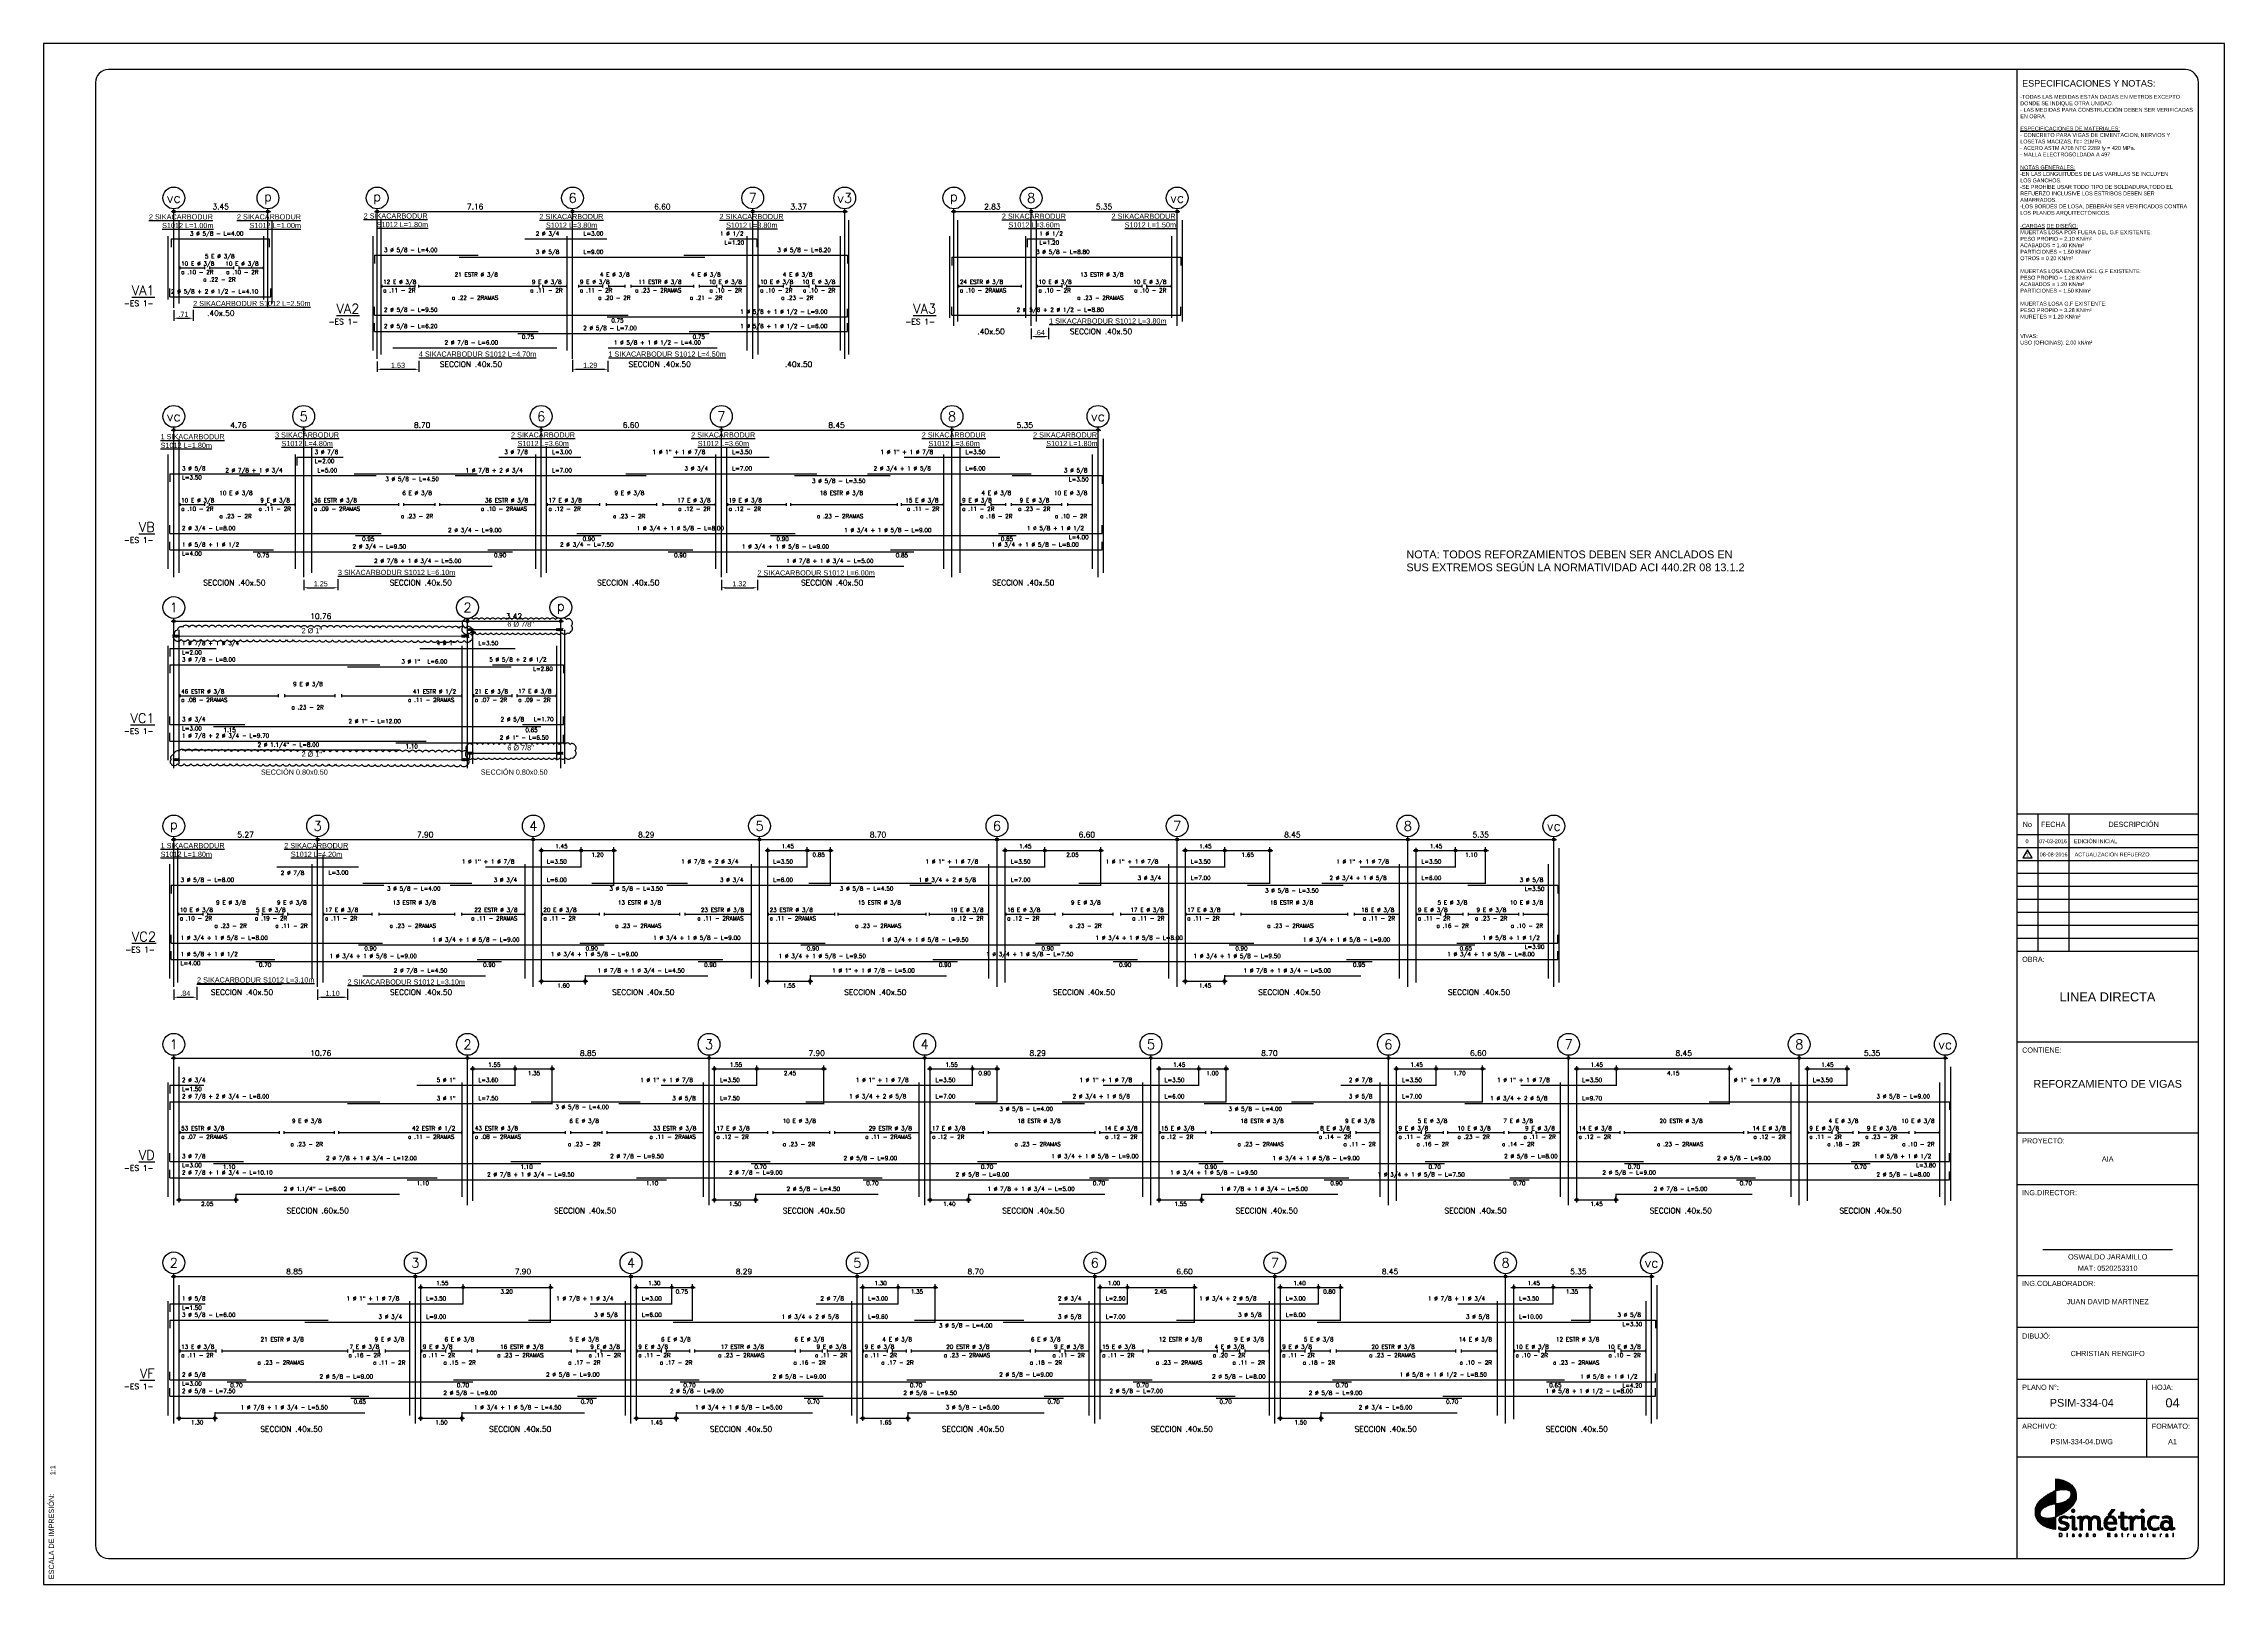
# Paper-space layout 'PSIM-334-04 HOJA4' of a CAD drawing. Header units: millimetres. Extents: x 0 to 0.841, y 0 to 0.594.
# The model-space entities are those that its viewports show. They can reach past a viewport. Long polylines and large blocks are cut down to what shows.
import ezdxf
from ezdxf.enums import TextEntityAlignment as Align

# ---------------------------------------------------------------- set-up
doc = ezdxf.new("R2010")
doc.units = ezdxf.units.MM
doc.header["$LTSCALE"] = 0.0003
doc.header["$PDMODE"] = 34
doc.header["$PDSIZE"] = 0.1
for name, color, linetype in [('EE-TEXTO 2', 2, 'Continuous'), ('SIM-ACHURADOS', 8, 'Continuous'), ('SIM-COTAS', 1, 'Continuous'), ('SIM-FIBRACARB', 4, 'Continuous')]:
    doc.layers.add(name, color=color, linetype=linetype)
doc.layers.get('Defpoints').off()
doc.styles.add('ARIAL EE', font='arial.ttf')
doc.styles.add('P140', font='SIMPLEX', dxfattribs={"height": 0.35})
doc.styles.add('P60', font='SIMPLEX', dxfattribs={"height": 0.16})
doc.styles.add('P80', font='SIMPLEX', dxfattribs={"height": 0.2})
doc.styles.add('ROTULO', font='SIMPLEX.shx')
doc.dimstyles.new('RE - STANDAR', dxfattribs={"dimtxt": 0.002, "dimasz": 0.0015, "dimexe": 0.001, "dimexo": 0.001, "dimgap": 0.0005, "dimtad": 1, "dimzin": 4, "dimdsep": 46, "dimtxsty": 'ARIAL EE', "dimcen": -0.001, "dimclrd": 256, "dimclre": 256, "dimclrt": 2, "dimadec": 0, "dimazin": 0, "dimtfac": 1, "dimtix": 1, "dimtofl": 0, "dimtmove": 1, "dimatfit": 0, "dimfxl": 0.0015, "dimtolj": 1, "dimtzin": 4, "dimlwd": -1, "dimlwe": -1, "dimarcsym": 0})

# ---------------------------------------------------------------- blocks, each defined once
blk = doc.blocks.new('Logo Simetrica Autocad mm')
h = blk.add_hatch(color=30)
h.dxf.hatch_style = 1
h.paths.add_polyline_path([(10.2, 22.2), (9.5, 22), (9, 21.7), (8.6, 21.5), (8.1, 21.3), (7.7, 21.1), (7.3, 20.9), (7, 20.7), (6.5, 20.4), (6.1, 20.1), (5.7, 19.9), (5.3, 19.7), (4.9, 19.4), (4.3, 19), (3.9, 18.6), (3.4, 18.2), (3, 17.8), (2.6, 17.5), (2.2, 17), (1.8, 16.6), (1.5, 16.2), (1.3, 15.9), (1.1, 15.6), (0.9, 15.2), (0.7, 14.8), (0.6, 14.6), (0.6, 14.4), (0.5, 14.2), (0.4, 14), (0.5, 13.7), (0.6, 13.3), (0.7, 12.9), (0.8, 12.5), (0.9, 12.3), (1, 12), (1.2, 11.8), (1.3, 11.5), (1.4, 11.4), (1.6, 11.1), (1.7, 10.9), (1.9, 10.7), (2.1, 10.5), (2.3, 10.4), (2.5, 10.2), (2.7, 10.1), (2.8, 10), (2.9, 9.9), (2.8, 10.1), (2.8, 10.5), (2.7, 10.8), (2.7, 11.1), (2.7, 11.3), (2.7, 11.6), (2.8, 11.9), (2.9, 12.1), (2.9, 12.4), (3, 12.5), (3.1, 12.7), (3.2, 12.9), (3.4, 13), (3.4, 13.2), (3.6, 13.3), (3.7, 13.4), (3.8, 13.5), (4, 13.7), (4.1, 13.9), (4.3, 14), (4.5, 14.1), (4.8, 14.3), (5.1, 14.5), (5.3, 14.6), (5.7, 14.8), (5.9, 14.9), (6.1, 15), (6.6, 15.2), (6.9, 15.4), (7.4, 15.5), (7.8, 15.6), (8.2, 15.7), (8.6, 15.8), (9, 15.9), (9.3, 16), (9.6, 16), (9.8, 16), (10, 16.1), (10.2, 16.1)])
h = blk.add_hatch(color=42)
h.dxf.hatch_style = 1
h.paths.add_polyline_path([(17.5, 25.3), (17.1, 25.6), (16.6, 26), (16, 26.3), (15.6, 26.6), (15.1, 26.8), (14.4, 27.1), (13.6, 27.4), (12.8, 27.6), (11.7, 27.8), (10.2, 28), (10.2, 22.2), (10.3, 22.2), (10.6, 22.3), (11.2, 22.4), (11.7, 22.5), (12.2, 22.6), (12.9, 22.7), (13.8, 22.7), (14.5, 22.7), (15.1, 22.7), (15.7, 22.6), (16.1, 22.5), (16.5, 22.3), (16.8, 22.2), (17.2, 22), (17.6, 21.8), (17.9, 21.5), (18.2, 21.2), (18.5, 20.9), (18.8, 20.6), (19, 20.3), (19.2, 19.8), (19.4, 19.4), (19.6, 18.9), (19.7, 18.3), (19.9, 17.7), (20, 18.2), (20.1, 18.8), (20.1, 19.6), (20.1, 20.3), (20.1, 20.8), (19.9, 21.5), (19.8, 21.9), (19.6, 22.5), (19.4, 23.1), (19, 23.7), (18.5, 24.3), (18, 24.9)])
h = blk.add_hatch(color=44)
h.dxf.hatch_style = 1
h.paths.add_polyline_path([(17.7, 14.4), (18, 14.7), (18.3, 15), (18.5, 15.2), (18.6, 15.4), (18.8, 15.6), (18.9, 15.8), (19.1, 16.1), (19.3, 16.4), (19.4, 16.7), (19.6, 16.9), (19.7, 17.2), (19.8, 17.5), (19.8, 17.6), (19.9, 17.7), (19.7, 18.3), (19.6, 18.9), (19.4, 19.4), (19.2, 19.8), (19, 20.3), (18.8, 20.6), (18.5, 20.9), (18.2, 21.2), (17.9, 21.5), (17.6, 21.8), (17.4, 21.9), (17.4, 21.8), (17.5, 21.6), (17.5, 21.4), (17.6, 21.2), (17.6, 20.9), (17.6, 20.6), (17.6, 20.3), (17.6, 20.1), (17.5, 19.9), (17.4, 19.6), (17.3, 19.4), (17.2, 19.1), (17, 18.8), (16.9, 18.7), (16.6, 18.4), (16.3, 18.2), (16.1, 18), (15.7, 17.7), (15.4, 17.5), (15, 17.3), (14.6, 17.1), (14.2, 16.9), (13.7, 16.8), (13.1, 16.6), (12.5, 16.5), (11.9, 16.3), (11.3, 16.2), (10.7, 16.1), (10.2, 16.1), (10.2, 9.7), (10.5, 9.8), (10.7, 9.9), (10.9, 10), (11.3, 10.2), (11.6, 10.3), (11.9, 10.5), (12.2, 10.6), (12.5, 10.8), (12.9, 11), (13.4, 11.3), (13.8, 11.5), (14.2, 11.7), (14.5, 11.9), (14.8, 12.1), (15.1, 12.3), (15.4, 12.5), (15.7, 12.8), (16, 12.9), (16.3, 13.2), (16.7, 13.5), (17, 13.7), (17.2, 13.9), (17.5, 14.2)])
h = blk.add_hatch(color=32)
h.dxf.hatch_style = 1
h.paths.add_polyline_path([(10.2, 9.7), (10, 9.6), (9.7, 9.6), (9.4, 9.5), (9, 9.4), (8.6, 9.3), (8.1, 9.2), (7.7, 9.2), (7.1, 9.1), (6.5, 9.1), (5.9, 9.1), (5.4, 9.1), (5.1, 9.2), (4.8, 9.2), (4.5, 9.3), (4.2, 9.4), (3.8, 9.5), (3.4, 9.7), (3.2, 9.8), (2.9, 9.9), (2.8, 10), (2.7, 10.1), (2.5, 10.2), (2.3, 10.4), (2.1, 10.5), (1.9, 10.7), (1.7, 10.9), (1.6, 11.1), (1.4, 11.4), (1.3, 11.5), (1.2, 11.8), (1, 12), (0.9, 12.3), (0.8, 12.5), (0.7, 12.9), (0.6, 13.3), (0.5, 13.7), (0.4, 14), (0.3, 13.6), (0.3, 13.2), (0.2, 12.8), (0.2, 12.5), (0.2, 12.2), (0.2, 11.9), (0.2, 11.6), (0.2, 11.2), (0.2, 10.9), (0.3, 10.4), (0.4, 10), (0.6, 9.7), (0.7, 9.3), (0.9, 8.9), (1, 8.6), (1.2, 8.3), (1.6, 7.8), (1.8, 7.5), (2, 7.3), (2.3, 7), (2.7, 6.6), (3, 6.3), (3.4, 6.1), (3.7, 5.9), (3.9, 5.7), (4.2, 5.6), (4.5, 5.4), (4.9, 5.2), (5.2, 5), (5.5, 4.9), (5.9, 4.7), (6.3, 4.6), (6.7, 4.5), (7.1, 4.4), (7.5, 4.3), (7.9, 4.2), (8.3, 4.1), (8.7, 4), (9.1, 3.9), (9.6, 3.9), (10, 3.8), (10.2, 3.8)])
at = {"true_color": 0x434142}
h = blk.add_hatch(color=250, dxfattribs=at)
h.dxf.hatch_style = 2
edge = h.paths.add_edge_path()
edge.add_spline(control_points=[(18, 9), (18, 9), (18, 9), (18, 9.1), (17.9, 9.1), (17.8, 9.1), (17.8, 9.1), (17.7, 9.1), (17.6, 9), (17.5, 9), (17.5, 8.9), (17.4, 8.9), (17.4, 8.9), (17.3, 8.9), (17.3, 8.9), (17.2, 8.9), (17.2, 8.9), (17.2, 8.9), (17.2, 8.9), (16.9, 9.4), (16.9, 9.4), (16.9, 9.5), (16.9, 9.6), (16.9, 9.6), (17.1, 9.8), (17.4, 9.9), (17.6, 10), (17.8, 10.1), (18.1, 10.2), (18.3, 10.2), (18.7, 10.2), (19, 10), (19.1, 9.8), (19.3, 9.6), (19.4, 9.3), (19.4, 8.9), (19.4, 8.9), (19.4, 8.9), (19.4, 8.9), (19.4, 8.9), (19.4, 4.7), (19.4, 4.7), (19.4, 4.5), (19.4, 4.4), (19.5, 4.3), (19.5, 4.3), (19.5, 4.3), (19.6, 4.3), (19.7, 4.3), (19.8, 4.3), (19.9, 4.3), (20, 4.4), (20, 4.4), (20.1, 4.5), (20.2, 4.5), (20.2, 4.5), (20.3, 4.4), (20.3, 4.4), (20.6, 3.9), (20.6, 3.9), (20.6, 3.9), (20.5, 3.7), (20.5, 3.7), (20.3, 3.6), (20.1, 3.4), (19.9, 3.3), (19.7, 3.2), (19.4, 3.2), (19.2, 3.2), (18.8, 3.2), (18.5, 3.3), (18.3, 3.5), (18.2, 3.8), (18.1, 4.1), (18.1, 4.6), (18.1, 4.6), (18.1, 4.6), (18.1, 4.6), (18.1, 4.6), (18.1, 8.7), (18.1, 8.7), (18.1, 8.8), (18.1, 8.9), (18, 9)], knot_values=[0, 0, 0, 0, 0.0001, 0.0002, 1, 1, 1, 2, 2, 2, 3, 3, 3, 4, 4, 4, 5, 5, 5, 6, 6, 6, 7, 7, 7, 8, 8, 8, 9, 9, 9, 10, 10, 10, 11, 11, 11, 12, 12, 12, 13, 13, 13, 14, 14, 14, 15, 15, 15, 16, 16, 16, 17, 17, 17, 18, 18, 18, 19, 19, 19, 20, 20, 20, 21, 21, 21, 22, 22, 22, 23, 23, 23, 24, 24, 24, 25, 25, 25, 26, 26, 26, 27, 27, 27, 27], degree=3, periodic=0)
edge = h.paths.add_edge_path()
edge.add_spline(control_points=[(17.9, 13.2), (17.9, 13.2), (17.9, 13.2), (18.1, 13.4), (18.3, 13.5), (18.6, 13.5), (18.8, 13.5), (19, 13.4), (19.2, 13.2), (19.3, 13), (19.4, 12.8), (19.4, 12.6), (19.4, 12.3), (19.3, 12.1), (19.2, 11.9), (19, 11.8), (18.8, 11.7), (18.6, 11.7), (18.3, 11.7), (18.1, 11.8), (17.9, 11.9), (17.8, 12.1), (17.7, 12.3), (17.7, 12.6), (17.7, 12.8), (17.8, 13), (17.9, 13.2)], knot_values=[0, 0, 0, 0, 0.0001, 0.0002, 1, 1, 1, 2, 2, 2, 3, 3, 3, 4, 4, 4, 5, 5, 5, 6, 6, 6, 7, 7, 7, 8, 8, 8, 8], degree=3, periodic=0)
h = blk.add_hatch(color=250, dxfattribs=at)
h.dxf.hatch_style = 2
edge = h.paths.add_edge_path()
edge.add_spline(control_points=[(38.1, 4.4), (38.1, 4.4), (38.1, 4.4), (38.4, 4.5), (38.7, 4.6), (38.9, 4.7), (39, 4.7), (39, 4.7), (39, 4.7), (39.1, 4.7), (39.1, 4.6), (39.1, 4.6), (39.1, 4.6), (39.1, 3.7), (39.1, 3.7), (39.1, 3.6), (39.1, 3.6), (39, 3.6), (38.8, 3.4), (38.5, 3.3), (38.2, 3.2), (37.8, 3.1), (37.4, 3.1), (36.8, 3.1), (36.2, 3.1), (35.7, 3.2), (35.3, 3.4), (34.9, 3.6), (34.5, 3.8), (34.3, 4.1), (34, 4.5), (33.8, 4.8), (33.6, 5.3), (33.5, 5.7), (33.4, 6.2), (33.4, 6.7), (33.4, 7.2), (33.5, 7.7), (33.6, 8.1), (33.8, 8.5), (34, 8.9), (34.3, 9.2), (34.6, 9.5), (34.9, 9.8), (35.3, 10), (35.7, 10.1), (36.1, 10.2), (36.6, 10.2), (37.6, 10.2), (38.3, 9.9), (38.9, 9.3), (39.4, 8.7), (39.6, 7.9), (39.6, 6.7), (39.6, 6.7), (39.6, 6.3), (39.6, 6.3), (39.6, 6.2), (39.6, 6.1), (39.5, 6.1), (39.5, 6.1), (34.9, 6.1), (34.9, 6.1), (34.9, 5.9), (34.9, 5.7), (35, 5.5), (35.1, 5.2), (35.3, 5), (35.4, 4.8), (35.6, 4.7), (35.8, 4.5), (36, 4.4), (36.3, 4.3), (36.6, 4.2), (36.9, 4.2), (37.4, 4.2), (37.7, 4.3), (38.1, 4.4)], knot_values=[0, 0, 0, 0, 0.0001, 0.0002, 1, 1, 1, 2, 2, 2, 3, 3, 3, 4, 4, 4, 5, 5, 5, 6, 6, 6, 7, 7, 7, 8, 8, 8, 9, 9, 9, 10, 10, 10, 11, 11, 11, 12, 12, 12, 13, 13, 13, 14, 14, 14, 15, 15, 15, 16, 16, 16, 17, 17, 17, 18, 18, 18, 19, 19, 19, 20, 20, 20, 21, 21, 21, 22, 22, 22, 23, 23, 23, 24, 24, 24, 25, 25, 25, 25], degree=3, periodic=0)
edge = h.paths.add_edge_path()
edge.add_spline(control_points=[(35.4, 8.6), (35.4, 8.6), (35.4, 8.6), (35.1, 8.3), (35, 7.8), (34.9, 7.2), (34.9, 7.2), (38.2, 7.2), (38.2, 7.2), (38.2, 7.8), (38, 8.3), (37.8, 8.6), (37.5, 9), (37.1, 9.2), (36.6, 9.2), (36.1, 9.2), (35.7, 9), (35.4, 8.6)], knot_values=[0, 0, 0, 0, 0.0001, 0.0002, 1, 1, 1, 2, 2, 2, 3, 3, 3, 4, 4, 4, 5, 5, 5, 5], degree=3, periodic=0)
edge = h.paths.add_edge_path()
edge.add_spline(control_points=[(36.5, 10.5), (36.5, 10.5), (36.5, 10.5), (36.5, 10.5), (35.5, 10.5), (35.5, 10.5), (35.5, 10.5), (35.4, 10.6), (35.4, 10.6), (35.4, 10.7), (35.4, 10.7), (35.4, 10.8), (35.4, 10.8), (37.3, 13.3), (37.3, 13.3), (37.4, 13.3), (37.4, 13.3), (37.4, 13.3), (37.4, 13.3), (38.5, 13.3), (38.5, 13.3), (38.6, 13.3), (38.6, 13.3), (38.7, 13.3), (38.7, 13.2), (38.7, 13.2), (38.6, 13.1), (38.6, 13.1), (36.6, 10.6), (36.6, 10.6), (36.6, 10.6), (36.6, 10.6), (36.6, 10.5), (36.5, 10.5), (36.5, 10.5), (36.5, 10.5)], knot_values=[0, 0, 0, 0, 0.0001, 0.0002, 1, 1, 1, 2, 2, 2, 3, 3, 3, 4, 4, 4, 5, 5, 5, 6, 6, 6, 7, 7, 7, 8, 8, 8, 9, 9, 9, 10, 10, 10, 11, 11, 11, 11], degree=3, periodic=0)
h = blk.add_hatch(color=250, dxfattribs=at)
h.dxf.hatch_style = 2
edge = h.paths.add_edge_path()
edge.add_spline(control_points=[(40.6, 10.1), (40.6, 10.1), (40.6, 10.1), (40.6, 10.1), (41.6, 10.1), (41.6, 10.1), (41.6, 10.1), (41.6, 11.9), (41.6, 11.9), (41.6, 11.9), (41.7, 12), (41.8, 12), (41.8, 12), (42.8, 12), (42.8, 12), (42.9, 12), (43, 11.9), (43, 11.9), (43, 11.9), (43, 10.1), (43, 10.1), (43, 10.1), (44.6, 10.1), (44.6, 10.1), (44.7, 10.1), (44.7, 10.1), (44.7, 10), (44.7, 10), (44.7, 9.2), (44.7, 9.2), (44.7, 9.1), (44.7, 9.1), (44.6, 9.1), (44.6, 9.1), (43, 9.1), (43, 9.1), (43, 9.1), (43, 5.3), (43, 5.3), (43, 4.9), (43, 4.6), (43.1, 4.5), (43.2, 4.4), (43.4, 4.3), (43.7, 4.3), (43.9, 4.3), (44.1, 4.3), (44.3, 4.4), (44.5, 4.5), (44.7, 4.5), (44.8, 4.6), (44.8, 4.6), (44.9, 4.6), (44.9, 4.6), (45, 4.6), (45, 4.5), (45, 4.5), (45, 4.5), (45, 3.7), (45, 3.7), (45, 3.7), (44.9, 3.5), (44.9, 3.5), (44.9, 3.5), (44.8, 3.5), (44.7, 3.4), (44.6, 3.4), (44.5, 3.4), (44.3, 3.3), (44.2, 3.3), (44.1, 3.2), (43.9, 3.2), (43.8, 3.2), (43.6, 3.2), (43.5, 3.2), (42.9, 3.2), (42.4, 3.3), (42.1, 3.6), (41.8, 3.9), (41.6, 4.4), (41.6, 5.1), (41.6, 5.1), (41.6, 9.1), (41.6, 9.1), (41.6, 9.1), (40.6, 9.1), (40.6, 9.1), (40.5, 9.1), (40.4, 9.1), (40.4, 9.2), (40.4, 9.2), (40.4, 10), (40.4, 10), (40.4, 10.1), (40.5, 10.1), (40.6, 10.1)], knot_values=[0, 0, 0, 0, 0.0001, 0.0002, 1, 1, 1, 2, 2, 2, 3, 3, 3, 4, 4, 4, 5, 5, 5, 6, 6, 6, 7, 7, 7, 8, 8, 8, 9, 9, 9, 10, 10, 10, 11, 11, 11, 12, 12, 12, 13, 13, 13, 14, 14, 14, 15, 15, 15, 16, 16, 16, 17, 17, 17, 18, 18, 18, 19, 19, 19, 20, 20, 20, 21, 21, 21, 22, 22, 22, 23, 23, 23, 24, 24, 24, 25, 25, 25, 26, 26, 26, 27, 27, 27, 28, 28, 28, 29, 29, 29, 30, 30, 30, 31, 31, 31, 31], degree=3, periodic=0)
h = blk.add_hatch(color=250, dxfattribs=at)
h.dxf.hatch_style = 2
edge = h.paths.add_edge_path()
edge.add_spline(control_points=[(51.5, 9), (51.5, 9), (51.5, 9), (51.4, 9.1), (51.4, 9.1), (51.3, 9.1), (51.2, 9.1), (51.1, 9.1), (51.1, 9), (51, 9), (50.9, 8.9), (50.8, 8.9), (50.8, 8.9), (50.8, 8.9), (50.7, 8.9), (50.7, 8.9), (50.7, 8.9), (50.6, 8.9), (50.6, 8.9), (50.4, 9.4), (50.4, 9.4), (50.3, 9.5), (50.3, 9.6), (50.4, 9.6), (50.6, 9.8), (50.8, 9.9), (51.1, 10), (51.3, 10.1), (51.5, 10.2), (51.7, 10.2), (52.1, 10.2), (52.4, 10), (52.6, 9.8), (52.8, 9.6), (52.9, 9.3), (52.9, 8.9), (52.9, 8.9), (52.9, 8.9), (52.9, 8.9), (52.9, 8.9), (52.8, 4.7), (52.8, 4.7), (52.8, 4.5), (52.9, 4.4), (52.9, 4.3), (52.9, 4.3), (53, 4.3), (53.1, 4.3), (53.2, 4.3), (53.2, 4.3), (53.3, 4.3), (53.4, 4.4), (53.5, 4.4), (53.5, 4.5), (53.6, 4.5), (53.7, 4.5), (53.7, 4.4), (53.7, 4.4), (54, 3.9), (54, 3.9), (54, 3.9), (54, 3.7), (54, 3.7), (53.8, 3.6), (53.6, 3.4), (53.3, 3.3), (53.1, 3.2), (52.9, 3.2), (52.7, 3.2), (52.2, 3.2), (51.9, 3.3), (51.8, 3.5), (51.6, 3.8), (51.5, 4.1), (51.5, 4.6), (51.5, 4.6), (51.5, 4.6), (51.5, 4.6), (51.5, 4.6), (51.5, 8.7), (51.5, 8.7), (51.5, 8.8), (51.5, 8.9), (51.5, 9)], knot_values=[0, 0, 0, 0, 0.0001, 0.0002, 1, 1, 1, 2, 2, 2, 3, 3, 3, 4, 4, 4, 5, 5, 5, 6, 6, 6, 7, 7, 7, 8, 8, 8, 9, 9, 9, 10, 10, 10, 11, 11, 11, 12, 12, 12, 13, 13, 13, 14, 14, 14, 15, 15, 15, 16, 16, 16, 17, 17, 17, 18, 18, 18, 19, 19, 19, 20, 20, 20, 21, 21, 21, 22, 22, 22, 23, 23, 23, 24, 24, 24, 25, 25, 25, 26, 26, 26, 27, 27, 27, 27], degree=3, periodic=0)
edge = h.paths.add_edge_path()
edge.add_spline(control_points=[(51.4, 13.2), (51.4, 13.2), (51.4, 13.2), (51.6, 13.4), (51.8, 13.5), (52, 13.5), (52.3, 13.5), (52.5, 13.4), (52.6, 13.2), (52.8, 13), (52.9, 12.8), (52.9, 12.6), (52.9, 12.3), (52.8, 12.1), (52.6, 11.9), (52.5, 11.8), (52.3, 11.7), (52, 11.7), (51.8, 11.7), (51.5, 11.8), (51.4, 11.9), (51.2, 12.1), (51.1, 12.3), (51.1, 12.6), (51.1, 12.8), (51.2, 13), (51.4, 13.2)], knot_values=[0, 0, 0, 0, 0.0001, 0.0002, 1, 1, 1, 2, 2, 2, 3, 3, 3, 4, 4, 4, 5, 5, 5, 6, 6, 6, 7, 7, 7, 8, 8, 8, 8], degree=3, periodic=0)
h = blk.add_hatch(color=250, dxfattribs=at)
h.dxf.hatch_style = 2
edge = h.paths.add_edge_path()
edge.add_spline(control_points=[(13.2, 10.1), (13.2, 10.1), (13.2, 10.1), (13.5, 10.2), (13.8, 10.2), (14.2, 10.2), (14.5, 10.2), (14.8, 10.2), (15.2, 10.1), (15.6, 10), (15.9, 9.9), (16.3, 9.7), (16.4, 9.6), (16.4, 9.6), (16.4, 9.5), (16.4, 9.5), (16.1, 8.8), (16.1, 8.8), (16, 8.8), (16, 8.7), (16, 8.7), (15.9, 8.7), (15.9, 8.7), (15.8, 8.8), (15.8, 8.8), (15.8, 8.8), (15.8, 8.8), (15.8, 8.8), (15.8, 8.8), (15.8, 8.8), (15.7, 8.8), (15.5, 8.9), (15.2, 9), (14.9, 9.1), (14.6, 9.2), (14.2, 9.2), (13.8, 9.2), (13.4, 9.1), (13.2, 8.9), (13, 8.8), (12.9, 8.6), (12.9, 8.3), (12.9, 8.1), (13.1, 7.9), (13.3, 7.7), (13.6, 7.6), (14, 7.5), (14.4, 7.4), (14.8, 7.3), (15.1, 7.2), (15.3, 7.1), (15.6, 7), (15.8, 6.8), (16, 6.7), (16.2, 6.5), (16.4, 6.3), (16.5, 6.1), (16.6, 5.9), (16.6, 5.6), (16.6, 5.3), (16.6, 4.9), (16.5, 4.6), (16.4, 4.3), (16.2, 4), (16, 3.8), (15.8, 3.6), (15.6, 3.4), (15.3, 3.3), (15, 3.2), (14.7, 3.1), (14.4, 3.1), (14, 3.1), (13.4, 3.1), (12.9, 3.2), (12.5, 3.3), (12.1, 3.5), (11.8, 3.6), (11.6, 3.7), (11.6, 3.7), (11.6, 3.7), (11.6, 3.7), (11.6, 3.8), (11.6, 3.8), (11.6, 3.8), (11.6, 3.8), (11.6, 4.8), (11.6, 4.8), (11.6, 4.8), (11.6, 4.9), (11.6, 4.9), (11.7, 4.9), (11.7, 4.9), (11.8, 4.9), (12, 4.7), (12.3, 4.6), (12.7, 4.4), (13, 4.3), (13.5, 4.2), (13.9, 4.2), (14.1, 4.2), (14.3, 4.2), (14.4, 4.3), (14.6, 4.3), (14.7, 4.4), (14.9, 4.4), (15, 4.5), (15.1, 4.6), (15.2, 4.7), (15.2, 4.8), (15.3, 5), (15.3, 5.2), (15.3, 5.5), (15.2, 5.7), (14.9, 5.8), (14.7, 5.9), (14.3, 6.1), (13.9, 6.2), (13.6, 6.3), (13.3, 6.3), (13, 6.4), (12.8, 6.5), (12.5, 6.6), (12.3, 6.8), (12.1, 6.9), (11.9, 7.1), (11.8, 7.4), (11.7, 7.6), (11.6, 7.8), (11.6, 8.2), (11.6, 8.5), (11.7, 8.8), (11.8, 9.1), (12, 9.3), (12.1, 9.5), (12.4, 9.7), (12.6, 9.9), (12.9, 10), (13.2, 10.1)], knot_values=[0, 0, 0, 0, 0.0001, 0.0002, 1, 1, 1, 2, 2, 2, 3, 3, 3, 4, 4, 4, 5, 5, 5, 6, 6, 6, 7, 7, 7, 8, 8, 8, 9, 9, 9, 10, 10, 10, 11, 11, 11, 12, 12, 12, 13, 13, 13, 14, 14, 14, 15, 15, 15, 16, 16, 16, 17, 17, 17, 18, 18, 18, 19, 19, 19, 20, 20, 20, 21, 21, 21, 22, 22, 22, 23, 23, 23, 24, 24, 24, 25, 25, 25, 26, 26, 26, 27, 27, 27, 28, 28, 28, 29, 29, 29, 30, 30, 30, 31, 31, 31, 32, 32, 32, 33, 33, 33, 34, 34, 34, 35, 35, 35, 36, 36, 36, 37, 37, 37, 38, 38, 38, 39, 39, 39, 40, 40, 40, 41, 41, 41, 42, 42, 42, 43, 43, 43, 44, 44, 44, 45, 45, 45, 45], degree=3, periodic=0)
at = {"true_color": 0xd58500}
h = blk.add_hatch(color=42, dxfattribs=at)
h.dxf.hatch_style = 2
edge = h.paths.add_edge_path()
edge.add_spline(control_points=[(12.9, 1.8), (12.9, 1.8), (12.9, 1.8), (13, 1.8), (13, 1.7), (13.1, 1.7), (13.2, 1.6), (13.2, 1.5), (13.3, 1.4), (13.3, 1.3), (13.3, 1.2), (13.3, 1), (13.3, 1), (13.3, 0.8), (13.3, 0.7), (13.3, 0.6), (13.2, 0.5), (13.2, 0.4), (13.1, 0.4), (13, 0.3), (12.9, 0.2), (12.8, 0.2), (12.7, 0.1), (12.6, 0.1), (12.6, 0.1), (11.8, 0.1), (11.8, 0.1), (11.8, 0.1), (11.8, 1.9), (11.8, 1.9), (11.8, 1.9), (12.6, 1.9), (12.6, 1.9), (12.7, 1.9), (12.8, 1.9), (12.9, 1.8)], knot_values=[0, 0, 0, 0, 0.0001, 0.0002, 1, 1, 1, 2, 2, 2, 3, 3, 3, 4, 4, 4, 5, 5, 5, 6, 6, 6, 7, 7, 7, 8, 8, 8, 9, 9, 9, 10, 10, 10, 11, 11, 11, 11], degree=3, periodic=0)
edge = h.paths.add_edge_path()
edge.add_spline(control_points=[(12.5, 0.3), (12.5, 0.3), (12.5, 0.3), (12.7, 0.3), (12.8, 0.4), (12.9, 0.5), (13, 0.6), (13.1, 0.8), (13.1, 1), (13.1, 1.3), (13, 1.4), (12.9, 1.5), (12.8, 1.7), (12.7, 1.7), (12.5, 1.7), (12.5, 1.7), (12.1, 1.7), (12.1, 1.7), (12.1, 1.7), (12.1, 0.3), (12.1, 0.3), (12.1, 0.3), (12.5, 0.3), (12.5, 0.3)], knot_values=[0, 0, 0, 0, 0.0001, 0.0002, 1, 1, 1, 2, 2, 2, 3, 3, 3, 4, 4, 4, 5, 5, 5, 6, 6, 6, 7, 7, 7, 7], degree=3, periodic=0)
h = blk.add_hatch(color=42, dxfattribs=at)
h.dxf.hatch_style = 2
h.paths.add_polyline_path([(15.6, 1.7), (15.6, 1.9), (15.8, 1.9), (15.8, 1.7)])
h.paths.add_polyline_path([(15.8, 0.1), (15.6, 0.1), (15.6, 1.4), (15.8, 1.4)])
h = blk.add_hatch(color=42, dxfattribs=at)
h.dxf.hatch_style = 2
edge = h.paths.add_edge_path()
edge.add_spline(control_points=[(18.4, 0.4), (18.4, 0.4), (18.4, 0.4), (18.4, 0.4), (18.4, 0.3), (18.5, 0.3), (18.5, 0.3), (18.6, 0.3), (18.7, 0.3), (18.7, 0.3), (18.8, 0.3), (18.8, 0.3), (18.8, 0.3), (18.9, 0.3), (18.9, 0.3), (18.9, 0.4), (18.9, 0.4), (18.9, 0.4), (19, 0.4), (19, 0.5), (19, 0.5), (19, 0.5), (18.9, 0.6), (18.9, 0.6), (18.9, 0.6), (18.8, 0.7), (18.7, 0.7), (18.7, 0.7), (18.5, 0.7), (18.5, 0.7), (18.4, 0.8), (18.3, 0.8), (18.2, 0.8), (18.2, 0.9), (18.2, 1), (18.2, 1.1), (18.2, 1.1), (18.2, 1.2), (18.2, 1.2), (18.2, 1.3), (18.3, 1.3), (18.3, 1.4), (18.4, 1.4), (18.4, 1.4), (18.5, 1.4), (18.5, 1.5), (18.6, 1.5), (18.7, 1.5), (18.8, 1.5), (18.9, 1.4), (18.9, 1.4), (19, 1.4), (19, 1.3), (19.1, 1.3), (19.1, 1.2), (19.1, 1.2), (19.1, 1.2), (19.1, 1.1), (19.1, 1.1), (19.1, 1.1), (19.1, 1.1), (18.9, 1.1), (18.9, 1.1), (18.9, 1.1), (18.9, 1.1), (18.9, 1.1), (18.9, 1.2), (18.9, 1.2), (18.9, 1.2), (18.9, 1.2), (18.8, 1.2), (18.8, 1.3), (18.8, 1.3), (18.7, 1.3), (18.6, 1.3), (18.6, 1.3), (18.6, 1.3), (18.6, 1.3), (18.5, 1.3), (18.5, 1.3), (18.5, 1.2), (18.4, 1.2), (18.4, 1.2), (18.4, 1.2), (18.4, 1.2), (18.4, 1.1), (18.4, 1.1), (18.4, 1.1), (18.4, 1), (18.4, 1), (18.4, 1), (18.4, 1), (18.4, 1), (18.4, 1), (18.5, 1), (18.5, 1), (18.5, 0.9), (18.6, 0.9), (18.6, 0.9), (18.6, 0.9), (18.8, 0.9), (18.8, 0.9), (19, 0.8), (19.1, 0.8), (19.1, 0.7), (19.2, 0.7), (19.2, 0.6), (19.2, 0.5), (19.2, 0.5), (19.2, 0.4), (19.1, 0.3), (19.1, 0.3), (19.1, 0.3), (19, 0.2), (19, 0.2), (18.9, 0.2), (18.9, 0.1), (18.8, 0.1), (18.7, 0.1), (18.7, 0.1), (18.6, 0.1), (18.5, 0.1), (18.5, 0.1), (18.4, 0.1), (18.3, 0.2), (18.3, 0.2), (18.3, 0.2), (18.2, 0.2), (18.2, 0.3), (18.2, 0.3), (18.2, 0.3), (18.2, 0.4), (18.1, 0.4), (18.1, 0.4), (18.1, 0.5), (18.1, 0.5), (18.1, 0.5), (18.1, 0.6), (18.1, 0.6), (18.3, 0.6), (18.3, 0.6), (18.3, 0.5), (18.3, 0.5), (18.3, 0.5), (18.4, 0.4), (18.4, 0.4), (18.4, 0.4)], knot_values=[0, 0, 0, 0, 0.0001, 0.0002, 1, 1, 1, 2, 2, 2, 3, 3, 3, 4, 4, 4, 5, 5, 5, 6, 6, 6, 7, 7, 7, 8, 8, 8, 9, 9, 9, 10, 10, 10, 11, 11, 11, 12, 12, 12, 13, 13, 13, 14, 14, 14, 15, 15, 15, 16, 16, 16, 17, 17, 17, 18, 18, 18, 19, 19, 19, 20, 20, 20, 21, 21, 21, 22, 22, 22, 23, 23, 23, 24, 24, 24, 25, 25, 25, 26, 26, 26, 27, 27, 27, 28, 28, 28, 29, 29, 29, 30, 30, 30, 31, 31, 31, 32, 32, 32, 33, 33, 33, 34, 34, 34, 35, 35, 35, 36, 36, 36, 37, 37, 37, 38, 38, 38, 39, 39, 39, 40, 40, 40, 41, 41, 41, 42, 42, 42, 43, 43, 43, 44, 44, 44, 45, 45, 45, 46, 46, 46, 47, 47, 47, 48, 48, 48, 48], degree=3, periodic=0)
at = {"true_color": 0x434142}
h = blk.add_hatch(color=250, dxfattribs=at)
h.dxf.hatch_style = 2
edge = h.paths.add_edge_path()
edge.add_spline(control_points=[(20.6, 9.5), (20.6, 9.5), (20.6, 9.5), (20.8, 9.7), (21, 9.8), (21.2, 9.9), (21.5, 10), (21.7, 10.1), (21.9, 10.1), (22.3, 10.1), (22.5, 10), (22.7, 9.9), (22.8, 9.7), (22.9, 9.5), (23, 9.3), (23.2, 9.6), (23.4, 9.8), (23.8, 10), (24.1, 10.1), (24.5, 10.2), (24.9, 10.2), (25.5, 10.2), (26, 10.1), (26.3, 9.9), (26.7, 9.7), (26.9, 9.4), (27.1, 9.1), (27.3, 9.4), (27.6, 9.7), (28, 9.9), (28.3, 10.1), (28.7, 10.2), (29.2, 10.2), (30.1, 10.2), (30.8, 10), (31.1, 9.6), (31.5, 9.1), (31.7, 8.5), (31.7, 7.8), (31.7, 7.8), (31.7, 4.6), (31.7, 4.6), (31.7, 4.5), (31.7, 4.4), (31.8, 4.3), (31.8, 4.3), (31.9, 4.3), (31.9, 4.3), (32, 4.3), (32.1, 4.3), (32.2, 4.3), (32.3, 4.4), (32.4, 4.4), (32.4, 4.5), (32.5, 4.5), (32.6, 4.5), (32.6, 4.4), (32.6, 4.4), (33, 3.9), (33, 3.9), (33, 3.9), (32.9, 3.7), (32.9, 3.7), (32.7, 3.6), (32.5, 3.4), (32.2, 3.3), (32, 3.2), (31.7, 3.2), (31.5, 3.2), (31.1, 3.2), (30.7, 3.3), (30.6, 3.5), (30.4, 3.8), (30.3, 4.1), (30.3, 4.5), (30.3, 4.5), (30.3, 7.5), (30.3, 7.5), (30.3, 8), (30.2, 8.4), (30, 8.6), (29.9, 8.9), (29.6, 9.1), (29.1, 9.1), (28.8, 9.1), (28.5, 9), (28.3, 8.9), (28.1, 8.7), (27.9, 8.5), (27.8, 8.3), (27.7, 8.1), (27.6, 7.8), (27.5, 7.5), (27.5, 7.2), (27.4, 6.9), (27.4, 6.6), (27.4, 6.6), (27.4, 3.4), (27.4, 3.4), (27.4, 3.3), (27.4, 3.3), (27.3, 3.3), (27.3, 3.3), (26.2, 3.3), (26.2, 3.3), (26.1, 3.3), (26, 3.3), (26, 3.4), (26, 3.4), (26, 7.3), (26, 7.3), (26, 7.6), (26, 7.8), (26, 8), (25.9, 8.2), (25.9, 8.4), (25.8, 8.6), (25.7, 8.7), (25.6, 8.9), (25.4, 8.9), (25.3, 9), (25.1, 9.1), (24.8, 9.1), (24.5, 9.1), (24.2, 9), (24, 8.9), (23.8, 8.7), (23.6, 8.5), (23.5, 8.3), (23.4, 8.1), (23.3, 7.8), (23.2, 7.5), (23.2, 7.2), (23.1, 6.9), (23.1, 6.6), (23.1, 6.6), (23.1, 3.4), (23.1, 3.4), (23.1, 3.3), (23.1, 3.3), (23, 3.3), (23, 3.3), (21.9, 3.3), (21.9, 3.3), (21.8, 3.3), (21.8, 3.3), (21.8, 3.4), (21.8, 3.4), (21.8, 8.6), (21.8, 8.6), (21.8, 8.8), (21.7, 8.9), (21.7, 8.9), (21.6, 9), (21.6, 9), (21.5, 9), (21.4, 9), (21.3, 9), (21.2, 9), (21.2, 8.9), (21.1, 8.9), (21, 8.8), (21, 8.8), (20.9, 8.8), (20.9, 8.8), (20.9, 8.8), (20.8, 8.8), (20.8, 8.9), (20.8, 8.9), (20.5, 9.4), (20.5, 9.4), (20.5, 9.4), (20.5, 9.5), (20.6, 9.5)], knot_values=[0, 0, 0, 0, 0.0001, 0.0002, 1, 1, 1, 2, 2, 2, 3, 3, 3, 4, 4, 4, 5, 5, 5, 6, 6, 6, 7, 7, 7, 8, 8, 8, 9, 9, 9, 10, 10, 10, 11, 11, 11, 12, 12, 12, 13, 13, 13, 14, 14, 14, 15, 15, 15, 16, 16, 16, 17, 17, 17, 18, 18, 18, 19, 19, 19, 20, 20, 20, 21, 21, 21, 22, 22, 22, 23, 23, 23, 24, 24, 24, 25, 25, 25, 26, 26, 26, 27, 27, 27, 28, 28, 28, 29, 29, 29, 30, 30, 30, 31, 31, 31, 32, 32, 32, 33, 33, 33, 34, 34, 34, 35, 35, 35, 36, 36, 36, 37, 37, 37, 38, 38, 38, 39, 39, 39, 40, 40, 40, 41, 41, 41, 42, 42, 42, 43, 43, 43, 44, 44, 44, 45, 45, 45, 46, 46, 46, 47, 47, 47, 48, 48, 48, 49, 49, 49, 50, 50, 50, 51, 51, 51, 52, 52, 52, 53, 53, 53, 54, 54, 54, 55, 55, 55, 56, 56, 56, 57, 57, 57, 57], degree=3, periodic=0)
at = {"true_color": 0xd58500}
h = blk.add_hatch(color=42, dxfattribs=at)
h.dxf.hatch_style = 2
edge = h.paths.add_edge_path()
edge.add_spline(control_points=[(22, 0.1), (22, 0.1), (22, 0.1), (21.9, 0.1), (21.8, 0.1), (21.7, 0.1), (21.7, 0.2), (21.6, 0.2), (21.6, 0.3), (21.5, 0.3), (21.5, 0.4), (21.4, 0.5), (21.4, 0.6), (21.4, 0.7), (21.4, 0.7), (21.4, 0.8), (21.4, 0.9), (21.4, 1), (21.5, 1.1), (21.5, 1.2), (21.6, 1.3), (21.6, 1.3), (21.7, 1.4), (21.7, 1.4), (21.8, 1.4), (21.9, 1.5), (22, 1.5), (22.1, 1.5), (22.2, 1.4), (22.3, 1.4), (22.3, 1.4), (22.4, 1.3), (22.4, 1.3), (22.5, 1.2), (22.5, 1.1), (22.5, 1), (22.6, 0.9), (22.6, 0.8), (22.6, 0.7), (22.6, 0.7), (21.6, 0.7), (21.6, 0.7), (21.6, 0.6), (21.7, 0.5), (21.7, 0.4), (21.8, 0.3), (21.9, 0.3), (22, 0.3), (22.1, 0.3), (22.1, 0.3), (22.2, 0.3), (22.2, 0.3), (22.2, 0.4), (22.3, 0.4), (22.3, 0.4), (22.3, 0.4), (22.3, 0.5), (22.3, 0.5), (22.3, 0.5), (22.3, 0.5), (22.3, 0.5), (22.6, 0.5), (22.6, 0.5), (22.6, 0.5), (22.6, 0.5), (22.5, 0.5), (22.5, 0.4), (22.5, 0.4), (22.5, 0.4), (22.5, 0.4), (22.5, 0.3), (22.4, 0.3), (22.4, 0.2), (22.4, 0.2), (22.3, 0.2), (22.3, 0.2), (22.3, 0.2), (22.3, 0.2), (22.3, 0.1), (22.2, 0.1), (22.2, 0.1), (22.2, 0.1), (22.2, 0.1), (22.1, 0.1), (22.1, 0.1), (22, 0.1), (22, 0.1)], knot_values=[0, 0, 0, 0, 0.0001, 0.0002, 1, 1, 1, 2, 2, 2, 3, 3, 3, 4, 4, 4, 5, 5, 5, 6, 6, 6, 7, 7, 7, 8, 8, 8, 9, 9, 9, 10, 10, 10, 11, 11, 11, 12, 12, 12, 13, 13, 13, 14, 14, 14, 15, 15, 15, 16, 16, 16, 17, 17, 17, 18, 18, 18, 19, 19, 19, 20, 20, 20, 21, 21, 21, 22, 22, 22, 23, 23, 23, 24, 24, 24, 25, 25, 25, 26, 26, 26, 27, 27, 27, 28, 28, 28, 28], degree=3, periodic=0)
edge = h.paths.add_edge_path()
edge.add_spline(control_points=[(21.7, 1), (21.7, 1), (21.7, 1), (21.6, 1), (21.6, 0.9), (21.6, 0.9), (21.6, 0.9), (22.4, 0.9), (22.4, 0.9), (22.4, 0.9), (22.3, 1), (22.3, 1), (22.3, 1.1), (22.3, 1.1), (22.3, 1.2), (22.2, 1.2), (22.2, 1.2), (22.2, 1.2), (22.1, 1.3), (22.1, 1.3), (22, 1.3), (21.9, 1.3), (21.9, 1.3), (21.9, 1.2), (21.8, 1.2), (21.8, 1.2), (21.7, 1.2), (21.7, 1.1), (21.7, 1.1), (21.7, 1)], knot_values=[0, 0, 0, 0, 0.0001, 0.0002, 1, 1, 1, 2, 2, 2, 3, 3, 3, 4, 4, 4, 5, 5, 5, 6, 6, 6, 7, 7, 7, 8, 8, 8, 9, 9, 9, 9], degree=3, periodic=0)
h = blk.add_hatch(color=42, dxfattribs=at)
h.dxf.hatch_style = 2
edge = h.paths.add_edge_path()
edge.add_spline(control_points=[(25.6, 1.2), (25.6, 1.2), (25.6, 1.2), (25.6, 1.2), (25.5, 1.3), (25.4, 1.3), (25.4, 1.3), (25.4, 1.3), (25.3, 1.3), (25.3, 1.2), (25.2, 1.2), (25.2, 1.2), (25.2, 1.2), (25.2, 1.1), (25.1, 1.1), (25.1, 1), (25.1, 0.9), (25.1, 0.8), (25.1, 0.8), (25.1, 0.1), (25.1, 0.1), (25.1, 0.1), (24.9, 0.1), (24.9, 0.1), (24.9, 0.1), (24.9, 1.4), (24.9, 1.4), (24.9, 1.4), (25.1, 1.4), (25.1, 1.4), (25.1, 1.4), (25.1, 1.2), (25.1, 1.2), (25.1, 1.2), (25.1, 1.2), (25.1, 1.2), (25.1, 1.3), (25.1, 1.3), (25.1, 1.3), (25.2, 1.3), (25.2, 1.4), (25.2, 1.4), (25.2, 1.4), (25.3, 1.4), (25.3, 1.4), (25.4, 1.5), (25.4, 1.5), (25.5, 1.5), (25.5, 1.5), (25.6, 1.5), (25.6, 1.4), (25.7, 1.4), (25.7, 1.4), (25.8, 1.4), (25.8, 1.3), (25.9, 1.3), (25.9, 1.2), (25.9, 1.2), (25.9, 1.1), (25.9, 1), (25.9, 1), (25.9, 0.1), (25.9, 0.1), (25.9, 0.1), (25.7, 0.1), (25.7, 0.1), (25.7, 0.1), (25.7, 0.9), (25.7, 0.9), (25.7, 1), (25.7, 1.1), (25.6, 1.2)], knot_values=[0, 0, 0, 0, 0.0001, 0.0002, 1, 1, 1, 2, 2, 2, 3, 3, 3, 4, 4, 4, 5, 5, 5, 6, 6, 6, 7, 7, 7, 8, 8, 8, 9, 9, 9, 10, 10, 10, 11, 11, 11, 12, 12, 12, 13, 13, 13, 14, 14, 14, 15, 15, 15, 16, 16, 16, 17, 17, 17, 18, 18, 18, 19, 19, 19, 20, 20, 20, 21, 21, 21, 22, 22, 22, 23, 23, 23, 23], degree=3, periodic=0)
edge = h.paths.add_edge_path()
edge.add_spline(control_points=[(25.4, 1.7), (25.4, 1.7), (25.4, 1.7), (25.4, 1.7), (25.3, 1.7), (25.3, 1.7), (25.3, 1.7), (25.3, 1.7), (25.2, 1.7), (25.2, 1.7), (25.2, 1.7), (25.2, 1.7), (25.2, 1.7), (25.1, 1.7), (25.1, 1.7), (25.1, 1.7), (25.1, 1.7), (25.1, 1.6), (25.1, 1.6), (25, 1.6), (25, 1.6), (25, 1.7), (25, 1.7), (25, 1.7), (25, 1.8), (25, 1.8), (25, 1.8), (25, 1.8), (25.1, 1.9), (25.1, 1.9), (25.1, 1.9), (25.2, 1.9), (25.2, 1.9), (25.2, 1.9), (25.3, 1.9), (25.3, 1.9), (25.3, 1.9), (25.4, 1.9), (25.4, 1.9), (25.4, 1.9), (25.4, 1.8), (25.4, 1.8), (25.5, 1.8), (25.5, 1.8), (25.5, 1.8), (25.5, 1.8), (25.5, 1.8), (25.5, 1.8), (25.6, 1.8), (25.6, 1.8), (25.6, 1.8), (25.6, 1.8), (25.6, 1.8), (25.6, 1.8), (25.7, 1.9), (25.7, 1.9), (25.7, 1.9), (25.7, 1.9), (25.7, 1.9), (25.7, 1.9), (25.7, 1.9), (25.8, 1.9), (25.8, 1.9), (25.8, 1.8), (25.8, 1.8), (25.7, 1.7), (25.7, 1.7), (25.6, 1.7), (25.5, 1.7), (25.5, 1.7), (25.5, 1.7), (25.5, 1.7), (25.5, 1.7), (25.4, 1.7), (25.4, 1.7)], knot_values=[0, 0, 0, 0, 0.0001, 0.0002, 1, 1, 1, 2, 2, 2, 3, 3, 3, 4, 4, 4, 5, 5, 5, 6, 6, 6, 7, 7, 7, 8, 8, 8, 9, 9, 9, 10, 10, 10, 11, 11, 11, 12, 12, 12, 13, 13, 13, 14, 14, 14, 15, 15, 15, 16, 16, 16, 17, 17, 17, 18, 18, 18, 19, 19, 19, 20, 20, 20, 21, 21, 21, 22, 22, 22, 23, 23, 23, 24, 24, 24, 24], degree=3, periodic=0)
h = blk.add_hatch(color=42, dxfattribs=at)
h.dxf.hatch_style = 2
edge = h.paths.add_edge_path()
edge.add_spline(control_points=[(28.8, 0.1), (28.8, 0.1), (28.8, 0.1), (28.7, 0.1), (28.6, 0.1), (28.5, 0.2), (28.5, 0.2), (28.4, 0.3), (28.4, 0.3), (28.3, 0.4), (28.3, 0.5), (28.2, 0.5), (28.2, 0.6), (28.2, 0.7), (28.2, 0.8), (28.2, 0.9), (28.2, 1), (28.2, 1), (28.3, 1.1), (28.3, 1.2), (28.4, 1.3), (28.4, 1.3), (28.5, 1.4), (28.5, 1.4), (28.6, 1.4), (28.7, 1.5), (28.8, 1.5), (28.9, 1.5), (29, 1.4), (29.1, 1.4), (29.1, 1.4), (29.2, 1.3), (29.3, 1.3), (29.3, 1.2), (29.3, 1.1), (29.4, 1), (29.4, 1), (29.4, 0.9), (29.4, 0.8), (29.4, 0.7), (29.4, 0.6), (29.4, 0.5), (29.3, 0.5), (29.3, 0.4), (29.3, 0.3), (29.2, 0.3), (29.1, 0.2), (29.1, 0.2), (29, 0.1), (28.9, 0.1), (28.8, 0.1)], knot_values=[0, 0, 0, 0, 0.0001, 0.0002, 1, 1, 1, 2, 2, 2, 3, 3, 3, 4, 4, 4, 5, 5, 5, 6, 6, 6, 7, 7, 7, 8, 8, 8, 9, 9, 9, 10, 10, 10, 11, 11, 11, 12, 12, 12, 13, 13, 13, 14, 14, 14, 15, 15, 15, 16, 16, 16, 16], degree=3, periodic=0)
edge = h.paths.add_edge_path()
edge.add_spline(control_points=[(28.8, 1.3), (28.8, 1.3), (28.8, 1.3), (28.7, 1.3), (28.7, 1.3), (28.6, 1.2), (28.6, 1.2), (28.5, 1.1), (28.5, 1.1), (28.5, 1), (28.5, 1), (28.4, 0.9), (28.4, 0.9), (28.4, 0.8), (28.4, 0.8), (28.4, 0.7), (28.4, 0.7), (28.4, 0.6), (28.5, 0.6), (28.5, 0.5), (28.5, 0.5), (28.5, 0.4), (28.6, 0.4), (28.6, 0.3), (28.7, 0.3), (28.7, 0.3), (28.8, 0.3), (28.9, 0.3), (28.9, 0.3), (29, 0.3), (29, 0.4), (29.1, 0.4), (29.1, 0.5), (29.1, 0.5), (29.2, 0.6), (29.2, 0.6), (29.2, 0.7), (29.2, 0.7), (29.2, 0.8), (29.2, 0.8), (29.2, 0.9), (29.2, 0.9), (29.2, 1), (29.1, 1), (29.1, 1.1), (29.1, 1.1), (29, 1.2), (29, 1.2), (28.9, 1.3), (28.9, 1.3), (28.8, 1.3)], knot_values=[0, 0, 0, 0, 0.0001, 0.0002, 1, 1, 1, 2, 2, 2, 3, 3, 3, 4, 4, 4, 5, 5, 5, 6, 6, 6, 7, 7, 7, 8, 8, 8, 9, 9, 9, 10, 10, 10, 11, 11, 11, 12, 12, 12, 13, 13, 13, 14, 14, 14, 15, 15, 15, 16, 16, 16, 16], degree=3, periodic=0)
h = blk.add_hatch(color=42, dxfattribs=at)
h.dxf.hatch_style = 2
h.paths.add_polyline_path([(36.4, 0.1), (35.1, 0.1), (35.1, 1.9), (36.4, 1.9), (36.4, 1.7), (35.4, 1.7), (35.4, 1.2), (36.4, 1.2), (36.4, 0.9), (35.4, 0.9), (35.4, 0.4), (36.4, 0.4)])
h = blk.add_hatch(color=42, dxfattribs=at)
h.dxf.hatch_style = 2
edge = h.paths.add_edge_path()
edge.add_spline(control_points=[(39, 0.4), (39, 0.4), (39, 0.4), (39, 0.4), (39, 0.3), (39.1, 0.3), (39.1, 0.3), (39.2, 0.3), (39.2, 0.3), (39.3, 0.3), (39.3, 0.3), (39.4, 0.3), (39.4, 0.3), (39.4, 0.3), (39.4, 0.3), (39.5, 0.4), (39.5, 0.4), (39.5, 0.4), (39.5, 0.4), (39.5, 0.5), (39.5, 0.5), (39.5, 0.5), (39.5, 0.6), (39.5, 0.6), (39.4, 0.6), (39.4, 0.7), (39.3, 0.7), (39.3, 0.7), (39, 0.7), (39, 0.7), (38.9, 0.8), (38.9, 0.8), (38.8, 0.8), (38.8, 0.9), (38.7, 1), (38.7, 1.1), (38.7, 1.1), (38.7, 1.2), (38.8, 1.2), (38.8, 1.3), (38.8, 1.3), (38.9, 1.4), (38.9, 1.4), (39, 1.4), (39, 1.4), (39.1, 1.5), (39.2, 1.5), (39.2, 1.5), (39.3, 1.5), (39.4, 1.4), (39.5, 1.4), (39.6, 1.4), (39.6, 1.3), (39.6, 1.3), (39.7, 1.2), (39.7, 1.2), (39.7, 1.2), (39.7, 1.1), (39.7, 1.1), (39.7, 1.1), (39.7, 1.1), (39.5, 1.1), (39.5, 1.1), (39.5, 1.1), (39.5, 1.1), (39.5, 1.1), (39.5, 1.2), (39.5, 1.2), (39.4, 1.2), (39.4, 1.2), (39.4, 1.2), (39.4, 1.3), (39.3, 1.3), (39.3, 1.3), (39.2, 1.3), (39.2, 1.3), (39.2, 1.3), (39.1, 1.3), (39.1, 1.3), (39.1, 1.3), (39, 1.2), (39, 1.2), (39, 1.2), (39, 1.2), (38.9, 1.2), (38.9, 1.1), (38.9, 1.1), (38.9, 1.1), (38.9, 1), (39, 1), (39, 1), (39, 1), (39, 1), (39, 1), (39, 1), (39.1, 1), (39.1, 0.9), (39.1, 0.9), (39.2, 0.9), (39.2, 0.9), (39.4, 0.9), (39.4, 0.9), (39.5, 0.8), (39.6, 0.8), (39.7, 0.7), (39.7, 0.7), (39.8, 0.6), (39.8, 0.5), (39.8, 0.5), (39.7, 0.4), (39.7, 0.3), (39.7, 0.3), (39.7, 0.3), (39.6, 0.2), (39.6, 0.2), (39.5, 0.2), (39.4, 0.1), (39.4, 0.1), (39.3, 0.1), (39.2, 0.1), (39.2, 0.1), (39.1, 0.1), (39, 0.1), (39, 0.1), (38.9, 0.2), (38.9, 0.2), (38.8, 0.2), (38.8, 0.2), (38.8, 0.3), (38.8, 0.3), (38.7, 0.3), (38.7, 0.4), (38.7, 0.4), (38.7, 0.4), (38.7, 0.5), (38.7, 0.5), (38.7, 0.5), (38.7, 0.6), (38.7, 0.6), (38.9, 0.6), (38.9, 0.6), (38.9, 0.5), (38.9, 0.5), (38.9, 0.5), (38.9, 0.4), (38.9, 0.4), (39, 0.4)], knot_values=[0, 0, 0, 0, 0.0001, 0.0002, 1, 1, 1, 2, 2, 2, 3, 3, 3, 4, 4, 4, 5, 5, 5, 6, 6, 6, 7, 7, 7, 8, 8, 8, 9, 9, 9, 10, 10, 10, 11, 11, 11, 12, 12, 12, 13, 13, 13, 14, 14, 14, 15, 15, 15, 16, 16, 16, 17, 17, 17, 18, 18, 18, 19, 19, 19, 20, 20, 20, 21, 21, 21, 22, 22, 22, 23, 23, 23, 24, 24, 24, 25, 25, 25, 26, 26, 26, 27, 27, 27, 28, 28, 28, 29, 29, 29, 30, 30, 30, 31, 31, 31, 32, 32, 32, 33, 33, 33, 34, 34, 34, 35, 35, 35, 36, 36, 36, 37, 37, 37, 38, 38, 38, 39, 39, 39, 40, 40, 40, 41, 41, 41, 42, 42, 42, 43, 43, 43, 44, 44, 44, 45, 45, 45, 46, 46, 46, 47, 47, 47, 48, 48, 48, 48], degree=3, periodic=0)
h = blk.add_hatch(color=42, dxfattribs=at)
h.dxf.hatch_style = 2
edge = h.paths.add_edge_path()
edge.add_spline(control_points=[(42.3, 0.3), (42.3, 0.3), (42.3, 0.3), (42.4, 0.3), (42.4, 0.3), (42.4, 0.3), (42.4, 0.3), (42.4, 0.3), (42.4, 0.3), (42.4, 0.3), (42.5, 0.3), (42.5, 0.3), (42.5, 0.3), (42.5, 0.1), (42.5, 0.1), (42.5, 0.1), (42.4, 0.1), (42.4, 0.1), (42.4, 0.1), (42.4, 0.1), (42.3, 0.1), (42.3, 0.1), (42.2, 0.1), (42.2, 0.1), (42.2, 0.2), (42.2, 0.2), (42.1, 0.2), (42.1, 0.2), (42.1, 0.3), (42.1, 0.3), (42.1, 0.3), (42.1, 0.4), (42.1, 0.4), (42.1, 0.4), (42.1, 1.2), (42.1, 1.2), (42.1, 1.2), (41.9, 1.2), (41.9, 1.2), (41.9, 1.2), (41.9, 1.4), (41.9, 1.4), (41.9, 1.4), (42.1, 1.4), (42.1, 1.4), (42.1, 1.4), (42.1, 1.8), (42.1, 1.8), (42.1, 1.8), (42.3, 1.8), (42.3, 1.8), (42.3, 1.8), (42.3, 1.4), (42.3, 1.4), (42.3, 1.4), (42.5, 1.4), (42.5, 1.4), (42.5, 1.4), (42.5, 1.2), (42.5, 1.2), (42.5, 1.2), (42.3, 1.2), (42.3, 1.2), (42.3, 1.2), (42.3, 0.4), (42.3, 0.4), (42.3, 0.4), (42.3, 0.4), (42.3, 0.4), (42.3, 0.3), (42.3, 0.3), (42.3, 0.3)], knot_values=[0, 0, 0, 0, 0.0001, 0.0002, 1, 1, 1, 2, 2, 2, 3, 3, 3, 4, 4, 4, 5, 5, 5, 6, 6, 6, 7, 7, 7, 8, 8, 8, 9, 9, 9, 10, 10, 10, 11, 11, 11, 12, 12, 12, 13, 13, 13, 14, 14, 14, 15, 15, 15, 16, 16, 16, 17, 17, 17, 18, 18, 18, 19, 19, 19, 20, 20, 20, 21, 21, 21, 22, 22, 22, 23, 23, 23, 23], degree=3, periodic=0)
h = blk.add_hatch(color=42, dxfattribs=at)
h.dxf.hatch_style = 2
edge = h.paths.add_edge_path()
edge.add_spline(control_points=[(45.2, 1.2), (45.2, 1.2), (45.2, 1.2), (45.2, 1.2), (45.1, 1.2), (45.1, 1.1), (45.1, 1.1), (45, 1.1), (45, 1), (45, 1), (45, 0.9), (45, 0.9), (45, 0.9), (45, 0.1), (45, 0.1), (45, 0.1), (44.8, 0.1), (44.8, 0.1), (44.8, 0.1), (44.8, 1.4), (44.8, 1.4), (44.8, 1.4), (45, 1.4), (45, 1.4), (45, 1.4), (45, 1.2), (45, 1.2), (45, 1.2), (45, 1.2), (45, 1.2), (45, 1.3), (45.1, 1.4), (45.1, 1.4), (45.2, 1.4), (45.3, 1.5), (45.4, 1.5), (45.4, 1.5), (45.4, 1.5), (45.4, 1.5), (45.4, 1.5), (45.4, 1.5), (45.4, 1.5), (45.4, 1.5), (45.4, 1.2), (45.4, 1.2), (45.4, 1.2), (45.3, 1.2), (45.3, 1.2), (45.3, 1.2), (45.2, 1.2), (45.2, 1.2)], knot_values=[0, 0, 0, 0, 0.0001, 0.0002, 1, 1, 1, 2, 2, 2, 3, 3, 3, 4, 4, 4, 5, 5, 5, 6, 6, 6, 7, 7, 7, 8, 8, 8, 9, 9, 9, 10, 10, 10, 11, 11, 11, 12, 12, 12, 13, 13, 13, 14, 14, 14, 15, 15, 15, 16, 16, 16, 16], degree=3, periodic=0)
at = {"true_color": 0x434142}
h = blk.add_hatch(color=250, dxfattribs=at)
h.dxf.hatch_style = 2
edge = h.paths.add_edge_path()
edge.add_spline(control_points=[(46.3, 3.3), (46.3, 3.3), (46.3, 3.3), (46.2, 3.3), (46.1, 3.3), (46.1, 3.4), (46.1, 3.4), (46.1, 8.6), (46.1, 8.6), (46.1, 8.8), (46.1, 8.9), (46.1, 8.9), (46, 9), (45.9, 9), (45.9, 9), (45.7, 9), (45.5, 8.9), (45.4, 8.8), (45.4, 8.8), (45.3, 8.8), (45.3, 8.8), (45.3, 8.8), (45.2, 8.8), (45.2, 8.9), (45.2, 8.9), (44.9, 9.3), (44.9, 9.3), (44.9, 9.4), (44.9, 9.4), (44.9, 9.5), (44.9, 9.5), (44.9, 9.5), (44.9, 9.5), (45.2, 9.7), (45.4, 9.8), (45.6, 9.9), (45.8, 10), (46.1, 10.1), (46.3, 10.1), (46.6, 10.1), (46.9, 10), (47, 9.8), (47.2, 9.6), (47.3, 9.4), (47.3, 9), (47.5, 9.4), (47.8, 9.7), (48.1, 9.9), (48.5, 10.1), (48.8, 10.2), (49.1, 10.2), (49.5, 10.2), (49.7, 10.1), (49.9, 10), (50.1, 10), (50.3, 9.9), (50.4, 9.8), (50.4, 9.8), (50.5, 9.7), (50.4, 9.6), (50.4, 9.6), (50.1, 8.8), (50.1, 8.8), (50.1, 8.7), (50.1, 8.7), (50, 8.7), (50, 8.7), (49.9, 8.7), (49.9, 8.7), (49.9, 8.7), (49.8, 8.8), (49.6, 8.9), (49.5, 8.9), (49.3, 9), (49.1, 9), (48.9, 9), (48.7, 8.9), (48.5, 8.8), (48.3, 8.7), (48.2, 8.6), (48.1, 8.4), (47.9, 8.1), (47.7, 7.7), (47.6, 7.3), (47.5, 6.9), (47.5, 6.5), (47.5, 6.1), (47.5, 6.1), (47.5, 3.4), (47.5, 3.4), (47.5, 3.3), (47.4, 3.3), (47.3, 3.3), (47.3, 3.3), (46.3, 3.3), (46.3, 3.3)], knot_values=[0, 0, 0, 0, 0.0001, 0.0002, 1, 1, 1, 2, 2, 2, 3, 3, 3, 4, 4, 4, 5, 5, 5, 6, 6, 6, 7, 7, 7, 8, 8, 8, 9, 9, 9, 10, 10, 10, 11, 11, 11, 12, 12, 12, 13, 13, 13, 14, 14, 14, 15, 15, 15, 16, 16, 16, 17, 17, 17, 18, 18, 18, 19, 19, 19, 20, 20, 20, 21, 21, 21, 22, 22, 22, 23, 23, 23, 24, 24, 24, 25, 25, 25, 26, 26, 26, 27, 27, 27, 28, 28, 28, 29, 29, 29, 30, 30, 30, 31, 31, 31, 31], degree=3, periodic=0)
at = {"true_color": 0xd58500}
h = blk.add_hatch(color=42, dxfattribs=at)
h.dxf.hatch_style = 2
edge = h.paths.add_edge_path()
edge.add_spline(control_points=[(48.3, 0.2), (48.3, 0.2), (48.3, 0.2), (48.3, 0.1), (48.2, 0.1), (48.1, 0.1), (48, 0.1), (48, 0.1), (47.9, 0.1), (47.9, 0.1), (47.8, 0.2), (47.8, 0.2), (47.7, 0.2), (47.7, 0.3), (47.7, 0.3), (47.7, 0.4), (47.7, 0.4), (47.7, 0.5), (47.7, 0.5), (47.7, 1.4), (47.7, 1.4), (47.7, 1.4), (47.9, 1.4), (47.9, 1.4), (47.9, 1.4), (47.9, 0.6), (47.9, 0.6), (47.9, 0.5), (47.9, 0.5), (47.9, 0.4), (47.9, 0.4), (47.9, 0.4), (47.9, 0.4), (48, 0.3), (48, 0.3), (48, 0.3), (48.1, 0.3), (48.1, 0.3), (48.1, 0.3), (48.2, 0.3), (48.2, 0.3), (48.3, 0.3), (48.3, 0.4), (48.4, 0.4), (48.4, 0.4), (48.4, 0.5), (48.4, 0.5), (48.5, 0.6), (48.5, 0.6), (48.5, 0.7), (48.5, 0.7), (48.5, 0.7), (48.5, 1.4), (48.5, 1.4), (48.5, 1.4), (48.7, 1.4), (48.7, 1.4), (48.7, 1.4), (48.7, 0.1), (48.7, 0.1), (48.7, 0.1), (48.5, 0.1), (48.5, 0.1), (48.5, 0.1), (48.5, 0.3), (48.5, 0.3), (48.5, 0.3), (48.5, 0.3), (48.5, 0.3), (48.4, 0.3), (48.4, 0.2), (48.3, 0.2)], knot_values=[0, 0, 0, 0, 0.0001, 0.0002, 1, 1, 1, 2, 2, 2, 3, 3, 3, 4, 4, 4, 5, 5, 5, 6, 6, 6, 7, 7, 7, 8, 8, 8, 9, 9, 9, 10, 10, 10, 11, 11, 11, 12, 12, 12, 13, 13, 13, 14, 14, 14, 15, 15, 15, 16, 16, 16, 17, 17, 17, 18, 18, 18, 19, 19, 19, 20, 20, 20, 21, 21, 21, 22, 22, 22, 23, 23, 23, 23], degree=3, periodic=0)
h = blk.add_hatch(color=42, dxfattribs=at)
h.dxf.hatch_style = 2
edge = h.paths.add_edge_path()
edge.add_spline(control_points=[(51.5, 0.3), (51.5, 0.3), (51.5, 0.3), (51.6, 0.3), (51.7, 0.3), (51.7, 0.4), (51.8, 0.4), (51.8, 0.5), (51.9, 0.6), (51.9, 0.6), (52.1, 0.6), (52.1, 0.6), (52.1, 0.5), (52, 0.5), (52, 0.4), (52, 0.4), (52, 0.3), (51.9, 0.3), (51.9, 0.2), (51.8, 0.2), (51.8, 0.1), (51.7, 0.1), (51.6, 0.1), (51.5, 0.1), (51.5, 0.1), (51.4, 0.1), (51.3, 0.1), (51.2, 0.2), (51.2, 0.2), (51.1, 0.3), (51.1, 0.3), (51, 0.4), (51, 0.5), (51, 0.6), (51, 0.7), (51, 0.7), (51, 0.8), (51, 0.9), (51, 1), (51, 1.1), (51.1, 1.2), (51.1, 1.3), (51.2, 1.3), (51.2, 1.4), (51.3, 1.4), (51.4, 1.4), (51.5, 1.5), (51.6, 1.5), (51.7, 1.5), (51.7, 1.5), (51.8, 1.4), (51.9, 1.4), (51.9, 1.4), (51.9, 1.3), (52, 1.3), (52, 1.2), (52, 1.2), (52, 1.1), (52.1, 1.1), (52.1, 1), (52.1, 1), (51.9, 1), (51.9, 1), (51.8, 1.1), (51.8, 1.2), (51.8, 1.2), (51.7, 1.2), (51.6, 1.3), (51.6, 1.3), (51.5, 1.3), (51.4, 1.3), (51.4, 1.2), (51.3, 1.2), (51.3, 1.2), (51.3, 1.1), (51.2, 1.1), (51.2, 1), (51.2, 1), (51.2, 0.9), (51.2, 0.8), (51.2, 0.8), (51.2, 0.7), (51.2, 0.7), (51.2, 0.6), (51.2, 0.6), (51.2, 0.5), (51.3, 0.5), (51.3, 0.4), (51.3, 0.4), (51.4, 0.3), (51.4, 0.3), (51.5, 0.3), (51.5, 0.3)], knot_values=[0, 0, 0, 0, 0.0001, 0.0002, 1, 1, 1, 2, 2, 2, 3, 3, 3, 4, 4, 4, 5, 5, 5, 6, 6, 6, 7, 7, 7, 8, 8, 8, 9, 9, 9, 10, 10, 10, 11, 11, 11, 12, 12, 12, 13, 13, 13, 14, 14, 14, 15, 15, 15, 16, 16, 16, 17, 17, 17, 18, 18, 18, 19, 19, 19, 20, 20, 20, 21, 21, 21, 22, 22, 22, 23, 23, 23, 24, 24, 24, 25, 25, 25, 26, 26, 26, 27, 27, 27, 28, 28, 28, 29, 29, 29, 30, 30, 30, 30], degree=3, periodic=0)
h = blk.add_hatch(color=42, dxfattribs=at)
h.dxf.hatch_style = 2
edge = h.paths.add_edge_path()
edge.add_spline(control_points=[(54.6, 0.3), (54.6, 0.3), (54.6, 0.3), (54.6, 0.3), (54.7, 0.3), (54.7, 0.3), (54.7, 0.3), (54.7, 0.3), (54.7, 0.3), (54.7, 0.3), (54.8, 0.3), (54.8, 0.3), (54.8, 0.3), (54.8, 0.1), (54.8, 0.1), (54.8, 0.1), (54.7, 0.1), (54.7, 0.1), (54.7, 0.1), (54.6, 0.1), (54.6, 0.1), (54.6, 0.1), (54.5, 0.1), (54.5, 0.1), (54.5, 0.2), (54.4, 0.2), (54.4, 0.2), (54.4, 0.2), (54.4, 0.3), (54.4, 0.3), (54.4, 0.3), (54.4, 0.4), (54.4, 0.4), (54.4, 0.4), (54.4, 1.2), (54.4, 1.2), (54.4, 1.2), (54.2, 1.2), (54.2, 1.2), (54.2, 1.2), (54.2, 1.4), (54.2, 1.4), (54.2, 1.4), (54.4, 1.4), (54.4, 1.4), (54.4, 1.4), (54.4, 1.8), (54.4, 1.8), (54.4, 1.8), (54.6, 1.8), (54.6, 1.8), (54.6, 1.8), (54.6, 1.4), (54.6, 1.4), (54.6, 1.4), (54.8, 1.4), (54.8, 1.4), (54.8, 1.4), (54.8, 1.2), (54.8, 1.2), (54.8, 1.2), (54.6, 1.2), (54.6, 1.2), (54.6, 1.2), (54.6, 0.4), (54.6, 0.4), (54.6, 0.4), (54.6, 0.4), (54.6, 0.4), (54.6, 0.3), (54.6, 0.3), (54.6, 0.3)], knot_values=[0, 0, 0, 0, 0.0001, 0.0002, 1, 1, 1, 2, 2, 2, 3, 3, 3, 4, 4, 4, 5, 5, 5, 6, 6, 6, 7, 7, 7, 8, 8, 8, 9, 9, 9, 10, 10, 10, 11, 11, 11, 12, 12, 12, 13, 13, 13, 14, 14, 14, 15, 15, 15, 16, 16, 16, 17, 17, 17, 18, 18, 18, 19, 19, 19, 20, 20, 20, 21, 21, 21, 22, 22, 22, 23, 23, 23, 23], degree=3, periodic=0)
at = {"true_color": 0x434142}
h = blk.add_hatch(color=250, dxfattribs=at)
h.dxf.hatch_style = 2
edge = h.paths.add_edge_path()
edge.add_spline(control_points=[(57.9, 4.2), (57.9, 4.2), (57.9, 4.2), (58.2, 4.2), (58.5, 4.2), (58.8, 4.3), (59.1, 4.4), (59.4, 4.5), (59.7, 4.7), (59.8, 4.7), (59.8, 4.7), (59.9, 4.7), (59.9, 4.7), (60, 4.6), (60, 4.6), (60, 4.6), (60, 3.7), (60, 3.7), (60, 3.6), (59.9, 3.6), (59.9, 3.6), (59.7, 3.5), (59.4, 3.4), (59, 3.3), (58.6, 3.1), (58.2, 3.1), (57.8, 3.1), (57.3, 3.1), (56.8, 3.2), (56.3, 3.4), (55.9, 3.5), (55.6, 3.8), (55.3, 4.1), (55, 4.4), (54.7, 4.8), (54.6, 5.2), (54.4, 5.7), (54.4, 6.1), (54.4, 6.7), (54.4, 7.2), (54.4, 7.7), (54.6, 8.1), (54.8, 8.5), (55, 8.9), (55.3, 9.2), (55.6, 9.5), (56, 9.8), (56.4, 10), (56.8, 10.1), (57.3, 10.2), (57.8, 10.2), (58.3, 10.2), (58.7, 10.2), (59, 10.1), (59.4, 9.9), (59.7, 9.8), (59.9, 9.8), (60, 9.7), (60, 9.7), (60, 9.6), (60, 9.6), (59.7, 8.8), (59.7, 8.8), (59.6, 8.7), (59.6, 8.7), (59.5, 8.7), (59.3, 8.8), (59.1, 8.9), (58.8, 8.9), (58.6, 9), (58.2, 9.1), (57.8, 9.1), (57.5, 9.1), (57.2, 9), (56.9, 8.9), (56.6, 8.7), (56.4, 8.6), (56.3, 8.3), (56.1, 8.1), (56, 7.9), (55.9, 7.6), (55.8, 7.3), (55.8, 7), (55.8, 6.7), (55.8, 6.3), (55.8, 6), (55.9, 5.7), (56, 5.4), (56.1, 5.1), (56.3, 4.9), (56.5, 4.7), (56.7, 4.5), (57, 4.4), (57.2, 4.3), (57.5, 4.2), (57.9, 4.2)], knot_values=[0, 0, 0, 0, 0.0001, 0.0002, 1, 1, 1, 2, 2, 2, 3, 3, 3, 4, 4, 4, 5, 5, 5, 6, 6, 6, 7, 7, 7, 8, 8, 8, 9, 9, 9, 10, 10, 10, 11, 11, 11, 12, 12, 12, 13, 13, 13, 14, 14, 14, 15, 15, 15, 16, 16, 16, 17, 17, 17, 18, 18, 18, 19, 19, 19, 20, 20, 20, 21, 21, 21, 22, 22, 22, 23, 23, 23, 24, 24, 24, 25, 25, 25, 26, 26, 26, 27, 27, 27, 28, 28, 28, 29, 29, 29, 30, 30, 30, 31, 31, 31, 31], degree=3, periodic=0)
at = {"true_color": 0xd58500}
h = blk.add_hatch(color=42, dxfattribs=at)
h.dxf.hatch_style = 2
edge = h.paths.add_edge_path()
edge.add_spline(control_points=[(57.7, 0.2), (57.7, 0.2), (57.7, 0.2), (57.6, 0.1), (57.6, 0.1), (57.5, 0.1), (57.4, 0.1), (57.4, 0.1), (57.3, 0.1), (57.3, 0.1), (57.2, 0.2), (57.2, 0.2), (57.1, 0.2), (57.1, 0.3), (57.1, 0.3), (57.1, 0.4), (57, 0.4), (57, 0.5), (57, 0.5), (57, 1.4), (57, 1.4), (57, 1.4), (57.3, 1.4), (57.3, 1.4), (57.3, 1.4), (57.3, 0.6), (57.3, 0.6), (57.3, 0.5), (57.3, 0.5), (57.3, 0.4), (57.3, 0.4), (57.3, 0.4), (57.3, 0.4), (57.4, 0.3), (57.4, 0.3), (57.4, 0.3), (57.4, 0.3), (57.5, 0.3), (57.5, 0.3), (57.6, 0.3), (57.6, 0.3), (57.7, 0.3), (57.7, 0.4), (57.8, 0.4), (57.8, 0.4), (57.8, 0.5), (57.8, 0.5), (57.8, 0.6), (57.9, 0.6), (57.9, 0.7), (57.9, 0.7), (57.9, 0.7), (57.9, 1.4), (57.9, 1.4), (57.9, 1.4), (58.1, 1.4), (58.1, 1.4), (58.1, 1.4), (58.1, 0.1), (58.1, 0.1), (58.1, 0.1), (57.9, 0.1), (57.9, 0.1), (57.9, 0.1), (57.9, 0.3), (57.9, 0.3), (57.9, 0.3), (57.9, 0.3), (57.9, 0.3), (57.8, 0.3), (57.8, 0.2), (57.7, 0.2)], knot_values=[0, 0, 0, 0, 0.0001, 0.0002, 1, 1, 1, 2, 2, 2, 3, 3, 3, 4, 4, 4, 5, 5, 5, 6, 6, 6, 7, 7, 7, 8, 8, 8, 9, 9, 9, 10, 10, 10, 11, 11, 11, 12, 12, 12, 13, 13, 13, 14, 14, 14, 15, 15, 15, 16, 16, 16, 17, 17, 17, 18, 18, 18, 19, 19, 19, 20, 20, 20, 21, 21, 21, 22, 22, 22, 23, 23, 23, 23], degree=3, periodic=0)
h = blk.add_hatch(color=42, dxfattribs=at)
h.dxf.hatch_style = 2
edge = h.paths.add_edge_path()
edge.add_spline(control_points=[(60.9, 1.2), (60.9, 1.2), (60.9, 1.2), (60.8, 1.2), (60.8, 1.2), (60.8, 1.1), (60.7, 1.1), (60.7, 1.1), (60.7, 1), (60.7, 1), (60.7, 0.9), (60.7, 0.9), (60.7, 0.9), (60.7, 0.1), (60.7, 0.1), (60.7, 0.1), (60.5, 0.1), (60.5, 0.1), (60.5, 0.1), (60.5, 1.4), (60.5, 1.4), (60.5, 1.4), (60.7, 1.4), (60.7, 1.4), (60.7, 1.4), (60.7, 1.2), (60.7, 1.2), (60.7, 1.2), (60.7, 1.2), (60.7, 1.2), (60.7, 1.3), (60.8, 1.4), (60.8, 1.4), (60.9, 1.4), (61, 1.5), (61, 1.5), (61.1, 1.5), (61.1, 1.5), (61.1, 1.5), (61.1, 1.5), (61.1, 1.5), (61.1, 1.5), (61.1, 1.5), (61.1, 1.2), (61.1, 1.2), (61.1, 1.2), (61, 1.2), (61, 1.2), (61, 1.2), (60.9, 1.2), (60.9, 1.2)], knot_values=[0, 0, 0, 0, 0.0001, 0.0002, 1, 1, 1, 2, 2, 2, 3, 3, 3, 4, 4, 4, 5, 5, 5, 6, 6, 6, 7, 7, 7, 8, 8, 8, 9, 9, 9, 10, 10, 10, 11, 11, 11, 12, 12, 12, 13, 13, 13, 14, 14, 14, 15, 15, 15, 16, 16, 16, 16], degree=3, periodic=0)
at = {"true_color": 0x434142}
h = blk.add_hatch(color=250, dxfattribs=at)
h.dxf.hatch_style = 2
edge = h.paths.add_edge_path()
edge.add_spline(control_points=[(65.1, 7.8), (65.1, 7.8), (65.1, 7.8), (65.1, 8.2), (65, 8.5), (64.7, 8.8), (64.4, 9), (64, 9.1), (63.5, 9.1), (63.3, 9.1), (63, 9.1), (62.7, 9), (62.5, 9), (62.2, 8.9), (62, 8.7), (61.9, 8.7), (61.9, 8.7), (61.9, 8.7), (61.8, 8.7), (61.8, 8.8), (61.8, 8.8), (61.8, 8.8), (61.5, 9.5), (61.5, 9.5), (61.4, 9.6), (61.5, 9.7), (61.5, 9.7), (61.8, 9.9), (62.2, 10), (62.5, 10.1), (62.9, 10.2), (63.3, 10.2), (63.7, 10.2), (64.6, 10.2), (65.3, 10), (65.8, 9.5), (66.2, 9.1), (66.4, 8.4), (66.4, 7.6), (66.4, 7.6), (66.4, 4.7), (66.4, 4.7), (66.4, 4.6), (66.5, 4.5), (66.5, 4.4), (66.5, 4.4), (66.6, 4.3), (66.7, 4.3), (66.7, 4.3), (66.8, 4.4), (66.9, 4.4), (67, 4.5), (67.1, 4.5), (67.1, 4.5), (67.2, 4.6), (67.3, 4.6), (67.3, 4.5), (67.3, 4.5), (67.7, 4), (67.7, 4), (67.7, 4), (67.6, 3.8), (67.6, 3.8), (67.4, 3.6), (67.2, 3.5), (67, 3.4), (66.7, 3.3), (66.5, 3.3), (66.2, 3.3), (65.9, 3.3), (65.7, 3.3), (65.5, 3.4), (65.4, 3.5), (65.2, 3.7), (65.2, 3.9), (65, 3.7), (64.7, 3.5), (64.4, 3.4), (64.1, 3.2), (63.6, 3.1), (63.2, 3.1), (62.3, 3.1), (61.7, 3.3), (61.3, 3.7), (60.8, 4.2), (60.6, 4.8), (60.6, 5.5), (60.6, 5.9), (60.6, 6.2), (60.8, 6.5), (60.9, 6.8), (61.1, 7), (61.3, 7.3), (61.5, 7.5), (61.8, 7.6), (62.1, 7.8), (62.5, 7.9), (62.8, 8), (63.2, 8), (63.6, 8), (64, 7.9), (64.3, 7.8), (64.6, 7.6), (64.9, 7.5), (65.1, 7.3), (65.1, 7.3), (65.1, 7.8), (65.1, 7.8)], knot_values=[0, 0, 0, 0, 0.0001, 0.0002, 1, 1, 1, 2, 2, 2, 3, 3, 3, 4, 4, 4, 5, 5, 5, 6, 6, 6, 7, 7, 7, 8, 8, 8, 9, 9, 9, 10, 10, 10, 11, 11, 11, 12, 12, 12, 13, 13, 13, 14, 14, 14, 15, 15, 15, 16, 16, 16, 17, 17, 17, 18, 18, 18, 19, 19, 19, 20, 20, 20, 21, 21, 21, 22, 22, 22, 23, 23, 23, 24, 24, 24, 25, 25, 25, 26, 26, 26, 27, 27, 27, 28, 28, 28, 29, 29, 29, 30, 30, 30, 31, 31, 31, 32, 32, 32, 33, 33, 33, 34, 34, 34, 35, 35, 35, 35], degree=3, periodic=0)
edge = h.paths.add_edge_path()
edge.add_spline(control_points=[(62.3, 4.5), (62.3, 4.5), (62.3, 4.5), (62.6, 4.3), (62.9, 4.2), (63.4, 4.2), (63.9, 4.2), (64.3, 4.3), (64.6, 4.5), (64.9, 4.8), (65.1, 5.1), (65.1, 5.6), (65.1, 5.9), (65, 6.2), (64.7, 6.5), (64.4, 6.8), (63.9, 6.9), (63.4, 6.9), (62.9, 6.9), (62.5, 6.8), (62.3, 6.5), (62.1, 6.3), (62, 5.9), (62, 5.5), (62, 5.1), (62.1, 4.8), (62.3, 4.5)], knot_values=[0, 0, 0, 0, 0.0001, 0.0002, 1, 1, 1, 2, 2, 2, 3, 3, 3, 4, 4, 4, 5, 5, 5, 6, 6, 6, 7, 7, 7, 8, 8, 8, 8], degree=3, periodic=0)
at = {"true_color": 0xd58500}
h = blk.add_hatch(color=42, dxfattribs=at)
h.dxf.hatch_style = 2
edge = h.paths.add_edge_path()
edge.add_spline(control_points=[(63.8, 0.1), (63.8, 0.1), (63.8, 0.1), (63.7, 0.1), (63.7, 0.1), (63.6, 0.1), (63.5, 0.1), (63.5, 0.1), (63.4, 0.1), (63.4, 0.1), (63.3, 0.2), (63.3, 0.2), (63.3, 0.2), (63.2, 0.3), (63.2, 0.3), (63.2, 0.4), (63.2, 0.4), (63.2, 0.5), (63.2, 0.5), (63.2, 0.5), (63.2, 0.6), (63.2, 0.6), (63.2, 0.7), (63.3, 0.7), (63.3, 0.7), (63.3, 0.8), (63.4, 0.8), (63.4, 0.8), (63.5, 0.9), (63.6, 0.9), (63.6, 0.9), (63.9, 0.9), (63.9, 0.9), (64, 0.9), (64, 0.9), (64, 0.9), (64, 0.9), (64, 0.9), (64, 1), (64, 1), (64, 1), (64.1, 1), (64.1, 1), (64.1, 1), (64.1, 1.1), (64.1, 1.2), (64, 1.3), (63.8, 1.3), (63.7, 1.3), (63.6, 1.3), (63.6, 1.3), (63.6, 1.2), (63.5, 1.2), (63.5, 1.2), (63.5, 1.2), (63.5, 1.1), (63.5, 1.1), (63.5, 1.1), (63.5, 1.1), (63.5, 1), (63.5, 1), (63.3, 1), (63.3, 1), (63.3, 1.1), (63.3, 1.2), (63.3, 1.2), (63.3, 1.3), (63.4, 1.3), (63.4, 1.4), (63.5, 1.4), (63.5, 1.4), (63.6, 1.4), (63.6, 1.5), (63.7, 1.5), (63.8, 1.5), (63.8, 1.5), (63.8, 1.5), (63.9, 1.5), (63.9, 1.5), (63.9, 1.5), (64, 1.4), (64, 1.4), (64, 1.4), (64.1, 1.4), (64.1, 1.4), (64.1, 1.4), (64.2, 1.3), (64.2, 1.3), (64.2, 1.3), (64.2, 1.2), (64.3, 1.2), (64.3, 1.2), (64.3, 1.1), (64.3, 1.1), (64.3, 0.4), (64.3, 0.4), (64.3, 0.3), (64.3, 0.3), (64.3, 0.3), (64.4, 0.3), (64.4, 0.3), (64.4, 0.3), (64.4, 0.3), (64.4, 0.3), (64.4, 0.3), (64.4, 0.3), (64.4, 0.1), (64.4, 0.1), (64.4, 0.1), (64.4, 0.1), (64.4, 0.1), (64.3, 0.1), (64.3, 0.1), (64.3, 0.1), (64.3, 0.1), (64.2, 0.1), (64.2, 0.1), (64.2, 0.1), (64.1, 0.2), (64.1, 0.2), (64.1, 0.2), (64.1, 0.2), (64.1, 0.2), (64.1, 0.3), (64.1, 0.3), (64.1, 0.3), (64, 0.3), (64, 0.3), (64, 0.2), (64, 0.2), (63.9, 0.2), (63.9, 0.2), (63.9, 0.2), (63.8, 0.1), (63.8, 0.1)], knot_values=[0, 0, 0, 0, 0.0001, 0.0002, 1, 1, 1, 2, 2, 2, 3, 3, 3, 4, 4, 4, 5, 5, 5, 6, 6, 6, 7, 7, 7, 8, 8, 8, 9, 9, 9, 10, 10, 10, 11, 11, 11, 12, 12, 12, 13, 13, 13, 14, 14, 14, 15, 15, 15, 16, 16, 16, 17, 17, 17, 18, 18, 18, 19, 19, 19, 20, 20, 20, 21, 21, 21, 22, 22, 22, 23, 23, 23, 24, 24, 24, 25, 25, 25, 26, 26, 26, 27, 27, 27, 28, 28, 28, 29, 29, 29, 30, 30, 30, 31, 31, 31, 32, 32, 32, 33, 33, 33, 34, 34, 34, 35, 35, 35, 36, 36, 36, 37, 37, 37, 38, 38, 38, 39, 39, 39, 40, 40, 40, 41, 41, 41, 42, 42, 42, 43, 43, 43, 44, 44, 44, 44], degree=3, periodic=0)
edge = h.paths.add_edge_path()
edge.add_spline(control_points=[(63.7, 0.3), (63.7, 0.3), (63.7, 0.3), (63.7, 0.3), (63.8, 0.3), (63.8, 0.3), (63.9, 0.3), (63.9, 0.3), (63.9, 0.4), (64, 0.4), (64, 0.4), (64, 0.5), (64, 0.5), (64.1, 0.5), (64.1, 0.6), (64.1, 0.6), (64.1, 0.8), (64.1, 0.8), (64, 0.8), (64, 0.8), (64, 0.8), (64, 0.8), (64, 0.8), (64, 0.8), (63.9, 0.8), (63.9, 0.7), (63.9, 0.7), (63.8, 0.7), (63.8, 0.7), (63.7, 0.7), (63.7, 0.7), (63.6, 0.7), (63.6, 0.7), (63.6, 0.7), (63.5, 0.7), (63.5, 0.7), (63.5, 0.7), (63.5, 0.6), (63.5, 0.6), (63.4, 0.6), (63.4, 0.5), (63.4, 0.5), (63.4, 0.4), (63.4, 0.4), (63.5, 0.3), (63.5, 0.3), (63.6, 0.3), (63.7, 0.3)], knot_values=[0, 0, 0, 0, 0.0001, 0.0002, 1, 1, 1, 2, 2, 2, 3, 3, 3, 4, 4, 4, 5, 5, 5, 6, 6, 6, 7, 7, 7, 8, 8, 8, 9, 9, 9, 10, 10, 10, 11, 11, 11, 12, 12, 12, 13, 13, 13, 14, 14, 14, 15, 15, 15, 15], degree=3, periodic=0)
h = blk.add_hatch(color=42, dxfattribs=at)
h.dxf.hatch_style = 2
h.paths.add_polyline_path([(66.9, 0.1), (66.7, 0.1), (66.7, 1.9), (66.9, 1.9)])
blk.add_line((10.2, 3.8), (10.2, 28))
for points in [[(10.2, 22.2), (9.5, 22), (9, 21.7), (8.6, 21.5), (8.1, 21.3), (7.7, 21.1), (7.3, 20.9), (7, 20.7), (6.5, 20.4), (6.1, 20.1), (5.7, 19.9), (5.3, 19.7), (4.9, 19.4), (4.3, 19), (3.9, 18.6), (3.4, 18.2), (3, 17.8), (2.6, 17.5), (2.2, 17), (1.8, 16.6), (1.5, 16.2), (1.3, 15.9), (1.1, 15.6), (0.9, 15.2), (0.7, 14.8), (0.6, 14.6), (0.6, 14.4), (0.5, 14.2), (0.4, 14), (0.5, 13.7), (0.6, 13.3), (0.7, 12.9), (0.8, 12.5), (0.9, 12.3), (1, 12), (1.2, 11.8), (1.3, 11.5), (1.4, 11.4), (1.6, 11.1), (1.7, 10.9), (1.9, 10.7), (2.1, 10.5), (2.3, 10.4), (2.5, 10.2), (2.7, 10.1), (2.8, 10), (2.9, 9.9), (2.8, 10.1), (2.8, 10.5), (2.7, 10.8), (2.7, 11.1), (2.7, 11.3), (2.7, 11.6), (2.8, 11.9), (2.9, 12.1), (2.9, 12.4), (3, 12.5), (3.1, 12.7), (3.2, 12.9), (3.4, 13), (3.4, 13.2), (3.6, 13.3), (3.7, 13.4), (3.8, 13.5), (4, 13.7), (4.1, 13.9), (4.3, 14), (4.5, 14.1), (4.8, 14.3), (5.1, 14.5), (5.3, 14.6), (5.7, 14.8), (5.9, 14.9), (6.1, 15), (6.6, 15.2), (6.9, 15.4), (7.4, 15.5), (7.8, 15.6), (8.2, 15.7), (8.6, 15.8), (9, 15.9), (9.3, 16), (9.6, 16), (9.8, 16), (10, 16.1), (10.2, 16.1)], [(10.2, 28), (11.7, 27.8), (12.8, 27.6), (13.6, 27.4), (14.4, 27.1), (15.1, 26.8), (15.6, 26.6), (16, 26.3), (16.6, 26), (17.1, 25.6), (17.5, 25.3), (18, 24.9), (18.5, 24.3), (19, 23.7), (19.4, 23.1), (19.6, 22.5), (19.8, 21.9), (19.9, 21.5), (20.1, 20.8), (20.1, 20.3), (20.1, 19.6), (20.1, 18.8), (20, 18.2), (19.9, 17.7), (19.7, 18.3), (19.6, 18.9), (19.4, 19.4), (19.2, 19.8), (19, 20.3), (18.8, 20.6), (18.5, 20.9), (18.2, 21.2), (17.9, 21.5), (17.6, 21.8), (17.2, 22), (16.8, 22.2), (16.5, 22.3), (16.1, 22.5), (15.7, 22.6), (15.1, 22.7), (14.5, 22.7), (13.8, 22.7), (12.9, 22.7), (12.2, 22.6), (11.7, 22.5), (11.2, 22.4), (10.6, 22.3), (10.3, 22.2), (10.2, 22.2)], [(10.2, 16.1), (10.7, 16.1), (11.3, 16.2), (11.9, 16.3), (12.5, 16.5), (13.1, 16.6), (13.7, 16.8), (14.2, 16.9), (14.6, 17.1), (15, 17.3), (15.4, 17.5), (15.7, 17.7), (16.1, 18), (16.3, 18.2), (16.6, 18.4), (16.9, 18.7), (17, 18.8), (17.2, 19.1), (17.3, 19.4), (17.4, 19.6), (17.5, 19.9), (17.6, 20.1), (17.6, 20.3), (17.6, 20.6), (17.6, 20.9), (17.6, 21.2), (17.5, 21.4), (17.5, 21.6), (17.4, 21.8), (17.4, 21.9)], [(0.4, 14), (0.3, 13.6), (0.3, 13.2), (0.2, 12.8), (0.2, 12.5), (0.2, 12.2), (0.2, 11.9), (0.2, 11.6), (0.2, 11.2), (0.2, 10.9), (0.3, 10.4), (0.4, 10), (0.6, 9.7), (0.7, 9.3), (0.9, 8.9), (1, 8.6), (1.2, 8.3), (1.6, 7.8), (1.8, 7.5), (2, 7.3), (2.3, 7), (2.7, 6.6), (3, 6.3), (3.4, 6.1), (3.7, 5.9), (3.9, 5.7), (4.2, 5.6), (4.5, 5.4), (4.9, 5.2), (5.2, 5), (5.5, 4.9), (5.9, 4.7), (6.3, 4.6), (6.7, 4.5), (7.1, 4.4), (7.5, 4.3), (7.9, 4.2), (8.3, 4.1), (8.7, 4), (9.1, 3.9), (9.6, 3.9), (10, 3.8), (10.2, 3.8)], [(10.2, 9.7), (10.5, 9.8), (10.7, 9.9), (10.9, 10), (11.3, 10.2), (11.6, 10.3), (11.9, 10.5), (12.2, 10.6), (12.5, 10.8), (12.9, 11), (13.4, 11.3), (13.8, 11.5), (14.2, 11.7), (14.5, 11.9), (14.8, 12.1), (15.1, 12.3), (15.4, 12.5), (15.7, 12.8), (16, 12.9), (16.3, 13.2), (16.7, 13.5), (17, 13.7), (17.2, 13.9), (17.5, 14.2), (17.7, 14.4), (18, 14.7), (18.3, 15), (18.5, 15.2), (18.6, 15.4), (18.8, 15.6), (18.9, 15.8), (19.1, 16.1), (19.3, 16.4), (19.4, 16.7), (19.6, 16.9), (19.7, 17.2), (19.8, 17.5), (19.8, 17.6), (19.9, 17.7)], [(2.9, 9.9), (3.2, 9.8), (3.4, 9.7), (3.8, 9.5), (4.2, 9.4), (4.5, 9.3), (4.8, 9.2), (5.1, 9.2), (5.4, 9.1), (5.9, 9.1), (6.5, 9.1), (7.1, 9.1), (7.7, 9.2), (8.1, 9.2), (8.6, 9.3), (9, 9.4), (9.4, 9.5), (9.7, 9.6), (10, 9.6), (10.2, 9.7)]]:
    blk.add_lwpolyline(points)
at = {"lineweight": 0}
for points in [[(15.6, 1.7), (15.6, 1.9), (15.8, 1.9), (15.8, 1.7), (15.6, 1.7)], [(15.8, 0.1), (15.6, 0.1), (15.6, 1.4), (15.8, 1.4), (15.8, 0.1)], [(36.4, 0.1), (35.1, 0.1), (35.1, 1.9), (36.4, 1.9), (36.4, 1.7), (35.4, 1.7), (35.4, 1.2), (36.4, 1.2), (36.4, 0.9), (35.4, 0.9), (35.4, 0.4), (36.4, 0.4), (36.4, 0.1)], [(66.9, 0.1), (66.7, 0.1), (66.7, 1.9), (66.9, 1.9), (66.9, 0.1)]]:
    blk.add_lwpolyline(points, dxfattribs=at)
for points, knots in [([(19.2, 11.9), (19, 11.8), (18.8, 11.7), (18.6, 11.7), (18.3, 11.7), (18.1, 11.8), (17.9, 11.9), (17.8, 12.1), (17.7, 12.3), (17.7, 12.6), (17.7, 12.8), (17.8, 13), (17.9, 13.2), (18.1, 13.4), (18.3, 13.5), (18.6, 13.5), (18.8, 13.5), (19, 13.4), (19.2, 13.2), (19.3, 13), (19.4, 12.8), (19.4, 12.6), (19.4, 12.3), (19.3, 12.1), (19.2, 11.9)], [0, 0, 0, 0, 1, 1, 1, 2, 2, 2, 3, 3, 3, 4, 4, 4, 5, 5, 5, 6, 6, 6, 7, 7, 7, 8, 8, 8, 8]), ([(36.6, 10.6), (36.6, 10.6), (36.6, 10.6), (36.6, 10.5), (36.5, 10.5), (36.5, 10.5), (36.5, 10.5), (36.5, 10.5), (35.5, 10.5), (35.5, 10.5), (35.5, 10.5), (35.4, 10.6), (35.4, 10.6), (35.4, 10.7), (35.4, 10.7), (35.4, 10.8), (35.4, 10.8), (37.3, 13.3), (37.3, 13.3), (37.4, 13.3), (37.4, 13.3), (37.4, 13.3), (37.4, 13.3), (38.5, 13.3), (38.5, 13.3), (38.6, 13.3), (38.6, 13.3), (38.7, 13.3), (38.7, 13.2), (38.7, 13.2), (38.6, 13.1), (38.6, 13.1), (36.6, 10.6), (36.6, 10.6)], [0, 0, 0, 0, 1, 1, 1, 2, 2, 2, 3, 3, 3, 4, 4, 4, 5, 5, 5, 6, 6, 6, 7, 7, 7, 8, 8, 8, 9, 9, 9, 10, 10, 10, 11, 11, 11, 11]), ([(44.9, 3.5), (44.9, 3.5), (44.8, 3.5), (44.7, 3.4), (44.6, 3.4), (44.5, 3.4), (44.3, 3.3), (44.2, 3.3), (44.1, 3.2), (43.9, 3.2), (43.8, 3.2), (43.6, 3.2), (43.5, 3.2), (42.9, 3.2), (42.4, 3.3), (42.1, 3.6), (41.8, 3.9), (41.6, 4.4), (41.6, 5.1), (41.6, 5.1), (41.6, 9.1), (41.6, 9.1), (41.6, 9.1), (40.6, 9.1), (40.6, 9.1), (40.5, 9.1), (40.4, 9.1), (40.4, 9.2), (40.4, 9.2), (40.4, 10), (40.4, 10), (40.4, 10.1), (40.5, 10.1), (40.6, 10.1), (40.6, 10.1), (41.6, 10.1), (41.6, 10.1), (41.6, 10.1), (41.6, 11.9), (41.6, 11.9), (41.6, 11.9), (41.7, 12), (41.8, 12), (41.8, 12), (42.8, 12), (42.8, 12), (42.9, 12), (43, 11.9), (43, 11.9), (43, 11.9), (43, 10.1), (43, 10.1), (43, 10.1), (44.6, 10.1), (44.6, 10.1), (44.7, 10.1), (44.7, 10.1), (44.7, 10), (44.7, 10), (44.7, 9.2), (44.7, 9.2), (44.7, 9.1), (44.7, 9.1), (44.6, 9.1), (44.6, 9.1), (43, 9.1), (43, 9.1), (43, 9.1), (43, 5.3), (43, 5.3), (43, 4.9), (43, 4.6), (43.1, 4.5), (43.2, 4.4), (43.4, 4.3), (43.7, 4.3), (43.9, 4.3), (44.1, 4.3), (44.3, 4.4), (44.5, 4.5), (44.7, 4.5), (44.8, 4.6), (44.8, 4.6), (44.9, 4.6), (44.9, 4.6), (45, 4.6), (45, 4.5), (45, 4.5), (45, 4.5), (45, 3.7), (45, 3.7), (45, 3.7), (44.9, 3.5), (44.9, 3.5)], [0, 0, 0, 0, 1, 1, 1, 2, 2, 2, 3, 3, 3, 4, 4, 4, 5, 5, 5, 6, 6, 6, 7, 7, 7, 8, 8, 8, 9, 9, 9, 10, 10, 10, 11, 11, 11, 12, 12, 12, 13, 13, 13, 14, 14, 14, 15, 15, 15, 16, 16, 16, 17, 17, 17, 18, 18, 18, 19, 19, 19, 20, 20, 20, 21, 21, 21, 22, 22, 22, 23, 23, 23, 24, 24, 24, 25, 25, 25, 26, 26, 26, 27, 27, 27, 28, 28, 28, 29, 29, 29, 30, 30, 30, 31, 31, 31, 31]), ([(52.6, 11.9), (52.5, 11.8), (52.3, 11.7), (52, 11.7), (51.8, 11.7), (51.5, 11.8), (51.4, 11.9), (51.2, 12.1), (51.1, 12.3), (51.1, 12.6), (51.1, 12.8), (51.2, 13), (51.4, 13.2), (51.6, 13.4), (51.8, 13.5), (52, 13.5), (52.3, 13.5), (52.5, 13.4), (52.6, 13.2), (52.8, 13), (52.9, 12.8), (52.9, 12.6), (52.9, 12.3), (52.8, 12.1), (52.6, 11.9)], [0, 0, 0, 0, 1, 1, 1, 2, 2, 2, 3, 3, 3, 4, 4, 4, 5, 5, 5, 6, 6, 6, 7, 7, 7, 8, 8, 8, 8]), ([(16.4, 4.3), (16.2, 4), (16, 3.8), (15.8, 3.6), (15.6, 3.4), (15.3, 3.3), (15, 3.2), (14.7, 3.1), (14.4, 3.1), (14, 3.1), (13.4, 3.1), (12.9, 3.2), (12.5, 3.3), (12.1, 3.5), (11.8, 3.6), (11.6, 3.7), (11.6, 3.7), (11.6, 3.7), (11.6, 3.7), (11.6, 3.8), (11.6, 3.8), (11.6, 3.8), (11.6, 3.8), (11.6, 4.8), (11.6, 4.8), (11.6, 4.8), (11.6, 4.9), (11.6, 4.9), (11.7, 4.9), (11.7, 4.9), (11.8, 4.9), (12, 4.7), (12.3, 4.6), (12.7, 4.4), (13, 4.3), (13.5, 4.2), (13.9, 4.2), (14.1, 4.2), (14.3, 4.2), (14.4, 4.3), (14.6, 4.3), (14.7, 4.4), (14.9, 4.4), (15, 4.5), (15.1, 4.6), (15.2, 4.7), (15.2, 4.8), (15.3, 5), (15.3, 5.2), (15.3, 5.5), (15.2, 5.7), (14.9, 5.8), (14.7, 5.9), (14.3, 6.1), (13.9, 6.2), (13.6, 6.3), (13.3, 6.3), (13, 6.4), (12.8, 6.5), (12.5, 6.6), (12.3, 6.8), (12.1, 6.9), (11.9, 7.1), (11.8, 7.4), (11.7, 7.6), (11.6, 7.8), (11.6, 8.2), (11.6, 8.5), (11.7, 8.8), (11.8, 9.1), (12, 9.3), (12.1, 9.5), (12.4, 9.7), (12.6, 9.9), (12.9, 10), (13.2, 10.1), (13.5, 10.2), (13.8, 10.2), (14.2, 10.2), (14.5, 10.2), (14.8, 10.2), (15.2, 10.1), (15.6, 10), (15.9, 9.9), (16.3, 9.7), (16.4, 9.6), (16.4, 9.6), (16.4, 9.5), (16.4, 9.5), (16.1, 8.8), (16.1, 8.8), (16, 8.8), (16, 8.7), (16, 8.7), (15.9, 8.7), (15.9, 8.7), (15.8, 8.8), (15.8, 8.8), (15.8, 8.8), (15.8, 8.8), (15.8, 8.8), (15.8, 8.8), (15.8, 8.8), (15.7, 8.8), (15.5, 8.9), (15.2, 9), (14.9, 9.1), (14.6, 9.2), (14.2, 9.2), (13.8, 9.2), (13.4, 9.1), (13.2, 8.9), (13, 8.8), (12.9, 8.6), (12.9, 8.3), (12.9, 8.1), (13.1, 7.9), (13.3, 7.7), (13.6, 7.6), (14, 7.5), (14.4, 7.4), (14.8, 7.3), (15.1, 7.2), (15.3, 7.1), (15.6, 7), (15.8, 6.8), (16, 6.7), (16.2, 6.5), (16.4, 6.3), (16.5, 6.1), (16.6, 5.9), (16.6, 5.6), (16.6, 5.3), (16.6, 4.9), (16.5, 4.6), (16.4, 4.3)], [0, 0, 0, 0, 1, 1, 1, 2, 2, 2, 3, 3, 3, 4, 4, 4, 5, 5, 5, 6, 6, 6, 7, 7, 7, 8, 8, 8, 9, 9, 9, 10, 10, 10, 11, 11, 11, 12, 12, 12, 13, 13, 13, 14, 14, 14, 15, 15, 15, 16, 16, 16, 17, 17, 17, 18, 18, 18, 19, 19, 19, 20, 20, 20, 21, 21, 21, 22, 22, 22, 23, 23, 23, 24, 24, 24, 25, 25, 25, 26, 26, 26, 27, 27, 27, 28, 28, 28, 29, 29, 29, 30, 30, 30, 31, 31, 31, 32, 32, 32, 33, 33, 33, 34, 34, 34, 35, 35, 35, 36, 36, 36, 37, 37, 37, 38, 38, 38, 39, 39, 39, 40, 40, 40, 41, 41, 41, 42, 42, 42, 43, 43, 43, 44, 44, 44, 45, 45, 45, 45]), ([(11.8, 1.9), (11.8, 1.9), (12.6, 1.9), (12.6, 1.9), (12.7, 1.9), (12.8, 1.9), (12.9, 1.8), (13, 1.8), (13, 1.7), (13.1, 1.7), (13.2, 1.6), (13.2, 1.5), (13.3, 1.4), (13.3, 1.3), (13.3, 1.2), (13.3, 1), (13.3, 1), (13.3, 0.8), (13.3, 0.7), (13.3, 0.6), (13.2, 0.5), (13.2, 0.4), (13.1, 0.4), (13, 0.3), (12.9, 0.2), (12.8, 0.2), (12.7, 0.1), (12.6, 0.1), (12.6, 0.1), (11.8, 0.1), (11.8, 0.1), (11.8, 0.1), (11.8, 1.9), (11.8, 1.9)], [0, 0, 0, 0, 1, 1, 1, 2, 2, 2, 3, 3, 3, 4, 4, 4, 5, 5, 5, 6, 6, 6, 7, 7, 7, 8, 8, 8, 9, 9, 9, 10, 10, 10, 11, 11, 11, 11]), ([(12.1, 0.3), (12.1, 0.3), (12.5, 0.3), (12.5, 0.3), (12.7, 0.3), (12.8, 0.4), (12.9, 0.5), (13, 0.6), (13.1, 0.8), (13.1, 1), (13.1, 1.3), (13, 1.4), (12.9, 1.5), (12.8, 1.7), (12.7, 1.7), (12.5, 1.7), (12.5, 1.7), (12.1, 1.7), (12.1, 1.7), (12.1, 1.7), (12.1, 0.3), (12.1, 0.3)], [0, 0, 0, 0, 1, 1, 1, 2, 2, 2, 3, 3, 3, 4, 4, 4, 5, 5, 5, 6, 6, 6, 7, 7, 7, 7]), ([(20.5, 3.7), (20.3, 3.6), (20.1, 3.4), (19.9, 3.3), (19.7, 3.2), (19.4, 3.2), (19.2, 3.2), (18.8, 3.2), (18.5, 3.3), (18.3, 3.5), (18.2, 3.8), (18.1, 4.1), (18.1, 4.6), (18.1, 4.6), (18.1, 4.6), (18.1, 4.6), (18.1, 4.6), (18.1, 8.7), (18.1, 8.7), (18.1, 8.8), (18.1, 8.9), (18, 9), (18, 9.1), (17.9, 9.1), (17.8, 9.1), (17.8, 9.1), (17.7, 9.1), (17.6, 9), (17.5, 9), (17.5, 8.9), (17.4, 8.9), (17.4, 8.9), (17.3, 8.9), (17.3, 8.9), (17.2, 8.9), (17.2, 8.9), (17.2, 8.9), (17.2, 8.9), (16.9, 9.4), (16.9, 9.4), (16.9, 9.5), (16.9, 9.6), (16.9, 9.6), (17.1, 9.8), (17.4, 9.9), (17.6, 10), (17.8, 10.1), (18.1, 10.2), (18.3, 10.2), (18.7, 10.2), (19, 10), (19.1, 9.8), (19.3, 9.6), (19.4, 9.3), (19.4, 8.9), (19.4, 8.9), (19.4, 8.9), (19.4, 8.9), (19.4, 8.9), (19.4, 4.7), (19.4, 4.7), (19.4, 4.5), (19.4, 4.4), (19.5, 4.3), (19.5, 4.3), (19.5, 4.3), (19.6, 4.3), (19.7, 4.3), (19.8, 4.3), (19.9, 4.3), (20, 4.4), (20, 4.4), (20.1, 4.5), (20.2, 4.5), (20.2, 4.5), (20.3, 4.4), (20.3, 4.4), (20.6, 3.9), (20.6, 3.9), (20.6, 3.9), (20.5, 3.7), (20.5, 3.7)], [0, 0, 0, 0, 1, 1, 1, 2, 2, 2, 3, 3, 3, 4, 4, 4, 5, 5, 5, 6, 6, 6, 7, 7, 7, 8, 8, 8, 9, 9, 9, 10, 10, 10, 11, 11, 11, 12, 12, 12, 13, 13, 13, 14, 14, 14, 15, 15, 15, 16, 16, 16, 17, 17, 17, 18, 18, 18, 19, 19, 19, 20, 20, 20, 21, 21, 21, 22, 22, 22, 23, 23, 23, 24, 24, 24, 25, 25, 25, 26, 26, 26, 27, 27, 27, 27]), ([(18.9, 1.1), (18.9, 1.1), (18.9, 1.1), (18.9, 1.1), (18.9, 1.2), (18.9, 1.2), (18.9, 1.2), (18.9, 1.2), (18.8, 1.2), (18.8, 1.3), (18.8, 1.3), (18.7, 1.3), (18.6, 1.3), (18.6, 1.3), (18.6, 1.3), (18.6, 1.3), (18.5, 1.3), (18.5, 1.3), (18.5, 1.2), (18.4, 1.2), (18.4, 1.2), (18.4, 1.2), (18.4, 1.2), (18.4, 1.1), (18.4, 1.1), (18.4, 1.1), (18.4, 1), (18.4, 1), (18.4, 1), (18.4, 1), (18.4, 1), (18.4, 1), (18.5, 1), (18.5, 1), (18.5, 0.9), (18.6, 0.9), (18.6, 0.9), (18.6, 0.9), (18.8, 0.9), (18.8, 0.9), (19, 0.8), (19.1, 0.8), (19.1, 0.7), (19.2, 0.7), (19.2, 0.6), (19.2, 0.5), (19.2, 0.5), (19.2, 0.4), (19.1, 0.3), (19.1, 0.3), (19.1, 0.3), (19, 0.2), (19, 0.2), (18.9, 0.2), (18.9, 0.1), (18.8, 0.1), (18.7, 0.1), (18.7, 0.1), (18.6, 0.1), (18.5, 0.1), (18.5, 0.1), (18.4, 0.1), (18.3, 0.2), (18.3, 0.2), (18.3, 0.2), (18.2, 0.2), (18.2, 0.3), (18.2, 0.3), (18.2, 0.3), (18.2, 0.4), (18.1, 0.4), (18.1, 0.4), (18.1, 0.5), (18.1, 0.5), (18.1, 0.5), (18.1, 0.6), (18.1, 0.6), (18.3, 0.6), (18.3, 0.6), (18.3, 0.5), (18.3, 0.5), (18.3, 0.5), (18.4, 0.4), (18.4, 0.4), (18.4, 0.4), (18.4, 0.4), (18.4, 0.3), (18.5, 0.3), (18.5, 0.3), (18.6, 0.3), (18.7, 0.3), (18.7, 0.3), (18.8, 0.3), (18.8, 0.3), (18.8, 0.3), (18.9, 0.3), (18.9, 0.3), (18.9, 0.4), (18.9, 0.4), (18.9, 0.4), (19, 0.4), (19, 0.5), (19, 0.5), (19, 0.5), (18.9, 0.6), (18.9, 0.6), (18.9, 0.6), (18.8, 0.7), (18.7, 0.7), (18.7, 0.7), (18.5, 0.7), (18.5, 0.7), (18.4, 0.8), (18.3, 0.8), (18.2, 0.8), (18.2, 0.9), (18.2, 1), (18.2, 1.1), (18.2, 1.1), (18.2, 1.2), (18.2, 1.2), (18.2, 1.3), (18.3, 1.3), (18.3, 1.4), (18.4, 1.4), (18.4, 1.4), (18.5, 1.4), (18.5, 1.5), (18.6, 1.5), (18.7, 1.5), (18.8, 1.5), (18.9, 1.4), (18.9, 1.4), (19, 1.4), (19, 1.3), (19.1, 1.3), (19.1, 1.2), (19.1, 1.2), (19.1, 1.2), (19.1, 1.1), (19.1, 1.1), (19.1, 1.1), (19.1, 1.1), (18.9, 1.1), (18.9, 1.1)], [0, 0, 0, 0, 1, 1, 1, 2, 2, 2, 3, 3, 3, 4, 4, 4, 5, 5, 5, 6, 6, 6, 7, 7, 7, 8, 8, 8, 9, 9, 9, 10, 10, 10, 11, 11, 11, 12, 12, 12, 13, 13, 13, 14, 14, 14, 15, 15, 15, 16, 16, 16, 17, 17, 17, 18, 18, 18, 19, 19, 19, 20, 20, 20, 21, 21, 21, 22, 22, 22, 23, 23, 23, 24, 24, 24, 25, 25, 25, 26, 26, 26, 27, 27, 27, 28, 28, 28, 29, 29, 29, 30, 30, 30, 31, 31, 31, 32, 32, 32, 33, 33, 33, 34, 34, 34, 35, 35, 35, 36, 36, 36, 37, 37, 37, 38, 38, 38, 39, 39, 39, 40, 40, 40, 41, 41, 41, 42, 42, 42, 43, 43, 43, 44, 44, 44, 45, 45, 45, 46, 46, 46, 47, 47, 47, 48, 48, 48, 48]), ([(32.9, 3.7), (32.7, 3.6), (32.5, 3.4), (32.2, 3.3), (32, 3.2), (31.7, 3.2), (31.5, 3.2), (31.1, 3.2), (30.7, 3.3), (30.6, 3.5), (30.4, 3.8), (30.3, 4.1), (30.3, 4.5), (30.3, 4.5), (30.3, 7.5), (30.3, 7.5), (30.3, 8), (30.2, 8.4), (30, 8.6), (29.9, 8.9), (29.6, 9.1), (29.1, 9.1), (28.8, 9.1), (28.5, 9), (28.3, 8.9), (28.1, 8.7), (27.9, 8.5), (27.8, 8.3), (27.7, 8.1), (27.6, 7.8), (27.5, 7.5), (27.5, 7.2), (27.4, 6.9), (27.4, 6.6), (27.4, 6.6), (27.4, 3.4), (27.4, 3.4), (27.4, 3.3), (27.4, 3.3), (27.3, 3.3), (27.3, 3.3), (26.2, 3.3), (26.2, 3.3), (26.1, 3.3), (26, 3.3), (26, 3.4), (26, 3.4), (26, 7.3), (26, 7.3), (26, 7.6), (26, 7.8), (26, 8), (25.9, 8.2), (25.9, 8.4), (25.8, 8.6), (25.7, 8.7), (25.6, 8.9), (25.4, 8.9), (25.3, 9), (25.1, 9.1), (24.8, 9.1), (24.5, 9.1), (24.2, 9), (24, 8.9), (23.8, 8.7), (23.6, 8.5), (23.5, 8.3), (23.4, 8.1), (23.3, 7.8), (23.2, 7.5), (23.2, 7.2), (23.1, 6.9), (23.1, 6.6), (23.1, 6.6), (23.1, 3.4), (23.1, 3.4), (23.1, 3.3), (23.1, 3.3), (23, 3.3), (23, 3.3), (21.9, 3.3), (21.9, 3.3), (21.8, 3.3), (21.8, 3.3), (21.8, 3.4), (21.8, 3.4), (21.8, 8.6), (21.8, 8.6), (21.8, 8.8), (21.7, 8.9), (21.7, 8.9), (21.6, 9), (21.6, 9), (21.5, 9), (21.4, 9), (21.3, 9), (21.2, 9), (21.2, 8.9), (21.1, 8.9), (21, 8.8), (21, 8.8), (20.9, 8.8), (20.9, 8.8), (20.9, 8.8), (20.8, 8.8), (20.8, 8.9), (20.8, 8.9), (20.5, 9.4), (20.5, 9.4), (20.5, 9.4), (20.5, 9.5), (20.6, 9.5), (20.8, 9.7), (21, 9.8), (21.2, 9.9), (21.5, 10), (21.7, 10.1), (21.9, 10.1), (22.3, 10.1), (22.5, 10), (22.7, 9.9), (22.8, 9.7), (22.9, 9.5), (23, 9.3), (23.2, 9.6), (23.4, 9.8), (23.8, 10), (24.1, 10.1), (24.5, 10.2), (24.9, 10.2), (25.5, 10.2), (26, 10.1), (26.3, 9.9), (26.7, 9.7), (26.9, 9.4), (27.1, 9.1), (27.3, 9.4), (27.6, 9.7), (28, 9.9), (28.3, 10.1), (28.7, 10.2), (29.2, 10.2), (30.1, 10.2), (30.8, 10), (31.1, 9.6), (31.5, 9.1), (31.7, 8.5), (31.7, 7.8), (31.7, 7.8), (31.7, 4.6), (31.7, 4.6), (31.7, 4.5), (31.7, 4.4), (31.8, 4.3), (31.8, 4.3), (31.9, 4.3), (31.9, 4.3), (32, 4.3), (32.1, 4.3), (32.2, 4.3), (32.3, 4.4), (32.4, 4.4), (32.4, 4.5), (32.5, 4.5), (32.6, 4.5), (32.6, 4.4), (32.6, 4.4), (33, 3.9), (33, 3.9), (33, 3.9), (32.9, 3.7), (32.9, 3.7)], [0, 0, 0, 0, 1, 1, 1, 2, 2, 2, 3, 3, 3, 4, 4, 4, 5, 5, 5, 6, 6, 6, 7, 7, 7, 8, 8, 8, 9, 9, 9, 10, 10, 10, 11, 11, 11, 12, 12, 12, 13, 13, 13, 14, 14, 14, 15, 15, 15, 16, 16, 16, 17, 17, 17, 18, 18, 18, 19, 19, 19, 20, 20, 20, 21, 21, 21, 22, 22, 22, 23, 23, 23, 24, 24, 24, 25, 25, 25, 26, 26, 26, 27, 27, 27, 28, 28, 28, 29, 29, 29, 30, 30, 30, 31, 31, 31, 32, 32, 32, 33, 33, 33, 34, 34, 34, 35, 35, 35, 36, 36, 36, 37, 37, 37, 38, 38, 38, 39, 39, 39, 40, 40, 40, 41, 41, 41, 42, 42, 42, 43, 43, 43, 44, 44, 44, 45, 45, 45, 46, 46, 46, 47, 47, 47, 48, 48, 48, 49, 49, 49, 50, 50, 50, 51, 51, 51, 52, 52, 52, 53, 53, 53, 54, 54, 54, 55, 55, 55, 56, 56, 56, 57, 57, 57, 57]), ([(22.6, 0.5), (22.6, 0.5), (22.6, 0.5), (22.5, 0.5), (22.5, 0.4), (22.5, 0.4), (22.5, 0.4), (22.5, 0.4), (22.5, 0.3), (22.4, 0.3), (22.4, 0.2), (22.4, 0.2), (22.3, 0.2), (22.3, 0.2), (22.3, 0.2), (22.3, 0.2), (22.3, 0.1), (22.2, 0.1), (22.2, 0.1), (22.2, 0.1), (22.2, 0.1), (22.1, 0.1), (22.1, 0.1), (22, 0.1), (22, 0.1), (21.9, 0.1), (21.8, 0.1), (21.7, 0.1), (21.7, 0.2), (21.6, 0.2), (21.6, 0.3), (21.5, 0.3), (21.5, 0.4), (21.4, 0.5), (21.4, 0.6), (21.4, 0.7), (21.4, 0.7), (21.4, 0.8), (21.4, 0.9), (21.4, 1), (21.5, 1.1), (21.5, 1.2), (21.6, 1.3), (21.6, 1.3), (21.7, 1.4), (21.7, 1.4), (21.8, 1.4), (21.9, 1.5), (22, 1.5), (22.1, 1.5), (22.2, 1.4), (22.3, 1.4), (22.3, 1.4), (22.4, 1.3), (22.4, 1.3), (22.5, 1.2), (22.5, 1.1), (22.5, 1), (22.6, 0.9), (22.6, 0.8), (22.6, 0.7), (22.6, 0.7), (21.6, 0.7), (21.6, 0.7), (21.6, 0.6), (21.7, 0.5), (21.7, 0.4), (21.8, 0.3), (21.9, 0.3), (22, 0.3), (22.1, 0.3), (22.1, 0.3), (22.2, 0.3), (22.2, 0.3), (22.2, 0.4), (22.3, 0.4), (22.3, 0.4), (22.3, 0.4), (22.3, 0.5), (22.3, 0.5), (22.3, 0.5), (22.3, 0.5), (22.3, 0.5), (22.6, 0.5), (22.6, 0.5)], [0, 0, 0, 0, 1, 1, 1, 2, 2, 2, 3, 3, 3, 4, 4, 4, 5, 5, 5, 6, 6, 6, 7, 7, 7, 8, 8, 8, 9, 9, 9, 10, 10, 10, 11, 11, 11, 12, 12, 12, 13, 13, 13, 14, 14, 14, 15, 15, 15, 16, 16, 16, 17, 17, 17, 18, 18, 18, 19, 19, 19, 20, 20, 20, 21, 21, 21, 22, 22, 22, 23, 23, 23, 24, 24, 24, 25, 25, 25, 26, 26, 26, 27, 27, 27, 28, 28, 28, 28]), ([(22.4, 0.9), (22.4, 0.9), (22.3, 1), (22.3, 1), (22.3, 1.1), (22.3, 1.1), (22.3, 1.2), (22.2, 1.2), (22.2, 1.2), (22.2, 1.2), (22.1, 1.3), (22.1, 1.3), (22, 1.3), (21.9, 1.3), (21.9, 1.3), (21.9, 1.2), (21.8, 1.2), (21.8, 1.2), (21.7, 1.2), (21.7, 1.1), (21.7, 1.1), (21.7, 1), (21.6, 1), (21.6, 0.9), (21.6, 0.9), (21.6, 0.9), (22.4, 0.9), (22.4, 0.9)], [0, 0, 0, 0, 1, 1, 1, 2, 2, 2, 3, 3, 3, 4, 4, 4, 5, 5, 5, 6, 6, 6, 7, 7, 7, 8, 8, 8, 9, 9, 9, 9]), ([(25.9, 0.1), (25.9, 0.1), (25.7, 0.1), (25.7, 0.1), (25.7, 0.1), (25.7, 0.9), (25.7, 0.9), (25.7, 1), (25.7, 1.1), (25.6, 1.2), (25.6, 1.2), (25.5, 1.3), (25.4, 1.3), (25.4, 1.3), (25.4, 1.3), (25.3, 1.3), (25.3, 1.2), (25.2, 1.2), (25.2, 1.2), (25.2, 1.2), (25.2, 1.1), (25.1, 1.1), (25.1, 1), (25.1, 0.9), (25.1, 0.8), (25.1, 0.8), (25.1, 0.1), (25.1, 0.1), (25.1, 0.1), (24.9, 0.1), (24.9, 0.1), (24.9, 0.1), (24.9, 1.4), (24.9, 1.4), (24.9, 1.4), (25.1, 1.4), (25.1, 1.4), (25.1, 1.4), (25.1, 1.2), (25.1, 1.2), (25.1, 1.2), (25.1, 1.2), (25.1, 1.2), (25.1, 1.3), (25.1, 1.3), (25.1, 1.3), (25.2, 1.3), (25.2, 1.4), (25.2, 1.4), (25.2, 1.4), (25.3, 1.4), (25.3, 1.4), (25.4, 1.5), (25.4, 1.5), (25.5, 1.5), (25.5, 1.5), (25.6, 1.5), (25.6, 1.4), (25.7, 1.4), (25.7, 1.4), (25.8, 1.4), (25.8, 1.3), (25.9, 1.3), (25.9, 1.2), (25.9, 1.2), (25.9, 1.1), (25.9, 1), (25.9, 1), (25.9, 0.1), (25.9, 0.1)], [0, 0, 0, 0, 1, 1, 1, 2, 2, 2, 3, 3, 3, 4, 4, 4, 5, 5, 5, 6, 6, 6, 7, 7, 7, 8, 8, 8, 9, 9, 9, 10, 10, 10, 11, 11, 11, 12, 12, 12, 13, 13, 13, 14, 14, 14, 15, 15, 15, 16, 16, 16, 17, 17, 17, 18, 18, 18, 19, 19, 19, 20, 20, 20, 21, 21, 21, 22, 22, 22, 23, 23, 23, 23]), ([(25.8, 1.9), (25.8, 1.8), (25.8, 1.8), (25.7, 1.7), (25.7, 1.7), (25.6, 1.7), (25.5, 1.7), (25.5, 1.7), (25.5, 1.7), (25.5, 1.7), (25.5, 1.7), (25.4, 1.7), (25.4, 1.7), (25.4, 1.7), (25.3, 1.7), (25.3, 1.7), (25.3, 1.7), (25.3, 1.7), (25.2, 1.7), (25.2, 1.7), (25.2, 1.7), (25.2, 1.7), (25.2, 1.7), (25.1, 1.7), (25.1, 1.7), (25.1, 1.7), (25.1, 1.7), (25.1, 1.6), (25.1, 1.6), (25, 1.6), (25, 1.6), (25, 1.7), (25, 1.7), (25, 1.7), (25, 1.8), (25, 1.8), (25, 1.8), (25, 1.8), (25.1, 1.9), (25.1, 1.9), (25.1, 1.9), (25.2, 1.9), (25.2, 1.9), (25.2, 1.9), (25.3, 1.9), (25.3, 1.9), (25.3, 1.9), (25.4, 1.9), (25.4, 1.9), (25.4, 1.9), (25.4, 1.8), (25.4, 1.8), (25.5, 1.8), (25.5, 1.8), (25.5, 1.8), (25.5, 1.8), (25.5, 1.8), (25.5, 1.8), (25.6, 1.8), (25.6, 1.8), (25.6, 1.8), (25.6, 1.8), (25.6, 1.8), (25.6, 1.8), (25.7, 1.9), (25.7, 1.9), (25.7, 1.9), (25.7, 1.9), (25.7, 1.9), (25.7, 1.9), (25.7, 1.9), (25.8, 1.9), (25.8, 1.9)], [0, 0, 0, 0, 1, 1, 1, 2, 2, 2, 3, 3, 3, 4, 4, 4, 5, 5, 5, 6, 6, 6, 7, 7, 7, 8, 8, 8, 9, 9, 9, 10, 10, 10, 11, 11, 11, 12, 12, 12, 13, 13, 13, 14, 14, 14, 15, 15, 15, 16, 16, 16, 17, 17, 17, 18, 18, 18, 19, 19, 19, 20, 20, 20, 21, 21, 21, 22, 22, 22, 23, 23, 23, 24, 24, 24, 24]), ([(28.2, 0.8), (28.2, 0.9), (28.2, 1), (28.2, 1), (28.3, 1.1), (28.3, 1.2), (28.4, 1.3), (28.4, 1.3), (28.5, 1.4), (28.5, 1.4), (28.6, 1.4), (28.7, 1.5), (28.8, 1.5), (28.9, 1.5), (29, 1.4), (29.1, 1.4), (29.1, 1.4), (29.2, 1.3), (29.3, 1.3), (29.3, 1.2), (29.3, 1.1), (29.4, 1), (29.4, 1), (29.4, 0.9), (29.4, 0.8), (29.4, 0.7), (29.4, 0.6), (29.4, 0.5), (29.3, 0.5), (29.3, 0.4), (29.3, 0.3), (29.2, 0.3), (29.1, 0.2), (29.1, 0.2), (29, 0.1), (28.9, 0.1), (28.8, 0.1), (28.7, 0.1), (28.6, 0.1), (28.5, 0.2), (28.5, 0.2), (28.4, 0.3), (28.4, 0.3), (28.3, 0.4), (28.3, 0.5), (28.2, 0.5), (28.2, 0.6), (28.2, 0.7), (28.2, 0.8)], [0, 0, 0, 0, 1, 1, 1, 2, 2, 2, 3, 3, 3, 4, 4, 4, 5, 5, 5, 6, 6, 6, 7, 7, 7, 8, 8, 8, 9, 9, 9, 10, 10, 10, 11, 11, 11, 12, 12, 12, 13, 13, 13, 14, 14, 14, 15, 15, 15, 16, 16, 16, 16]), ([(28.4, 0.8), (28.4, 0.7), (28.4, 0.7), (28.4, 0.6), (28.5, 0.6), (28.5, 0.5), (28.5, 0.5), (28.5, 0.4), (28.6, 0.4), (28.6, 0.3), (28.7, 0.3), (28.7, 0.3), (28.8, 0.3), (28.9, 0.3), (28.9, 0.3), (29, 0.3), (29, 0.4), (29.1, 0.4), (29.1, 0.5), (29.1, 0.5), (29.2, 0.6), (29.2, 0.6), (29.2, 0.7), (29.2, 0.7), (29.2, 0.8), (29.2, 0.8), (29.2, 0.9), (29.2, 0.9), (29.2, 1), (29.1, 1), (29.1, 1.1), (29.1, 1.1), (29, 1.2), (29, 1.2), (28.9, 1.3), (28.9, 1.3), (28.8, 1.3), (28.7, 1.3), (28.7, 1.3), (28.6, 1.2), (28.6, 1.2), (28.5, 1.1), (28.5, 1.1), (28.5, 1), (28.5, 1), (28.4, 0.9), (28.4, 0.9), (28.4, 0.8), (28.4, 0.8)], [0, 0, 0, 0, 1, 1, 1, 2, 2, 2, 3, 3, 3, 4, 4, 4, 5, 5, 5, 6, 6, 6, 7, 7, 7, 8, 8, 8, 9, 9, 9, 10, 10, 10, 11, 11, 11, 12, 12, 12, 13, 13, 13, 14, 14, 14, 15, 15, 15, 16, 16, 16, 16]), ([(34.9, 6.1), (34.9, 5.9), (34.9, 5.7), (35, 5.5), (35.1, 5.2), (35.3, 5), (35.4, 4.8), (35.6, 4.7), (35.8, 4.5), (36, 4.4), (36.3, 4.3), (36.6, 4.2), (36.9, 4.2), (37.4, 4.2), (37.7, 4.3), (38.1, 4.4), (38.4, 4.5), (38.7, 4.6), (38.9, 4.7), (39, 4.7), (39, 4.7), (39, 4.7), (39.1, 4.7), (39.1, 4.6), (39.1, 4.6), (39.1, 4.6), (39.1, 3.7), (39.1, 3.7), (39.1, 3.6), (39.1, 3.6), (39, 3.6), (38.8, 3.4), (38.5, 3.3), (38.2, 3.2), (37.8, 3.1), (37.4, 3.1), (36.8, 3.1), (36.2, 3.1), (35.7, 3.2), (35.3, 3.4), (34.9, 3.6), (34.5, 3.8), (34.3, 4.1), (34, 4.5), (33.8, 4.8), (33.6, 5.3), (33.5, 5.7), (33.4, 6.2), (33.4, 6.7), (33.4, 7.2), (33.5, 7.7), (33.6, 8.1), (33.8, 8.5), (34, 8.9), (34.3, 9.2), (34.6, 9.5), (34.9, 9.8), (35.3, 10), (35.7, 10.1), (36.1, 10.2), (36.6, 10.2), (37.6, 10.2), (38.3, 9.9), (38.9, 9.3), (39.4, 8.7), (39.6, 7.9), (39.6, 6.7), (39.6, 6.7), (39.6, 6.3), (39.6, 6.3), (39.6, 6.2), (39.6, 6.1), (39.5, 6.1), (39.5, 6.1), (34.9, 6.1), (34.9, 6.1)], [0, 0, 0, 0, 1, 1, 1, 2, 2, 2, 3, 3, 3, 4, 4, 4, 5, 5, 5, 6, 6, 6, 7, 7, 7, 8, 8, 8, 9, 9, 9, 10, 10, 10, 11, 11, 11, 12, 12, 12, 13, 13, 13, 14, 14, 14, 15, 15, 15, 16, 16, 16, 17, 17, 17, 18, 18, 18, 19, 19, 19, 20, 20, 20, 21, 21, 21, 22, 22, 22, 23, 23, 23, 24, 24, 24, 25, 25, 25, 25]), ([(35.4, 8.6), (35.1, 8.3), (35, 7.8), (34.9, 7.2), (34.9, 7.2), (38.2, 7.2), (38.2, 7.2), (38.2, 7.8), (38, 8.3), (37.8, 8.6), (37.5, 9), (37.1, 9.2), (36.6, 9.2), (36.1, 9.2), (35.7, 9), (35.4, 8.6)], [0, 0, 0, 0, 1, 1, 1, 2, 2, 2, 3, 3, 3, 4, 4, 4, 5, 5, 5, 5]), ([(39.5, 1.1), (39.5, 1.1), (39.5, 1.1), (39.5, 1.1), (39.5, 1.2), (39.5, 1.2), (39.4, 1.2), (39.4, 1.2), (39.4, 1.2), (39.4, 1.3), (39.3, 1.3), (39.3, 1.3), (39.2, 1.3), (39.2, 1.3), (39.2, 1.3), (39.1, 1.3), (39.1, 1.3), (39.1, 1.3), (39, 1.2), (39, 1.2), (39, 1.2), (39, 1.2), (38.9, 1.2), (38.9, 1.1), (38.9, 1.1), (38.9, 1.1), (38.9, 1), (39, 1), (39, 1), (39, 1), (39, 1), (39, 1), (39, 1), (39.1, 1), (39.1, 0.9), (39.1, 0.9), (39.2, 0.9), (39.2, 0.9), (39.4, 0.9), (39.4, 0.9), (39.5, 0.8), (39.6, 0.8), (39.7, 0.7), (39.7, 0.7), (39.8, 0.6), (39.8, 0.5), (39.8, 0.5), (39.7, 0.4), (39.7, 0.3), (39.7, 0.3), (39.7, 0.3), (39.6, 0.2), (39.6, 0.2), (39.5, 0.2), (39.4, 0.1), (39.4, 0.1), (39.3, 0.1), (39.2, 0.1), (39.2, 0.1), (39.1, 0.1), (39, 0.1), (39, 0.1), (38.9, 0.2), (38.9, 0.2), (38.8, 0.2), (38.8, 0.2), (38.8, 0.3), (38.8, 0.3), (38.7, 0.3), (38.7, 0.4), (38.7, 0.4), (38.7, 0.4), (38.7, 0.5), (38.7, 0.5), (38.7, 0.5), (38.7, 0.6), (38.7, 0.6), (38.9, 0.6), (38.9, 0.6), (38.9, 0.5), (38.9, 0.5), (38.9, 0.5), (38.9, 0.4), (38.9, 0.4), (39, 0.4), (39, 0.4), (39, 0.3), (39.1, 0.3), (39.1, 0.3), (39.2, 0.3), (39.2, 0.3), (39.3, 0.3), (39.3, 0.3), (39.4, 0.3), (39.4, 0.3), (39.4, 0.3), (39.4, 0.3), (39.5, 0.4), (39.5, 0.4), (39.5, 0.4), (39.5, 0.4), (39.5, 0.5), (39.5, 0.5), (39.5, 0.5), (39.5, 0.6), (39.5, 0.6), (39.4, 0.6), (39.4, 0.7), (39.3, 0.7), (39.3, 0.7), (39, 0.7), (39, 0.7), (38.9, 0.8), (38.9, 0.8), (38.8, 0.8), (38.8, 0.9), (38.7, 1), (38.7, 1.1), (38.7, 1.1), (38.7, 1.2), (38.8, 1.2), (38.8, 1.3), (38.8, 1.3), (38.9, 1.4), (38.9, 1.4), (39, 1.4), (39, 1.4), (39.1, 1.5), (39.2, 1.5), (39.2, 1.5), (39.3, 1.5), (39.4, 1.4), (39.5, 1.4), (39.6, 1.4), (39.6, 1.3), (39.6, 1.3), (39.7, 1.2), (39.7, 1.2), (39.7, 1.2), (39.7, 1.1), (39.7, 1.1), (39.7, 1.1), (39.7, 1.1), (39.5, 1.1), (39.5, 1.1)], [0, 0, 0, 0, 1, 1, 1, 2, 2, 2, 3, 3, 3, 4, 4, 4, 5, 5, 5, 6, 6, 6, 7, 7, 7, 8, 8, 8, 9, 9, 9, 10, 10, 10, 11, 11, 11, 12, 12, 12, 13, 13, 13, 14, 14, 14, 15, 15, 15, 16, 16, 16, 17, 17, 17, 18, 18, 18, 19, 19, 19, 20, 20, 20, 21, 21, 21, 22, 22, 22, 23, 23, 23, 24, 24, 24, 25, 25, 25, 26, 26, 26, 27, 27, 27, 28, 28, 28, 29, 29, 29, 30, 30, 30, 31, 31, 31, 32, 32, 32, 33, 33, 33, 34, 34, 34, 35, 35, 35, 36, 36, 36, 37, 37, 37, 38, 38, 38, 39, 39, 39, 40, 40, 40, 41, 41, 41, 42, 42, 42, 43, 43, 43, 44, 44, 44, 45, 45, 45, 46, 46, 46, 47, 47, 47, 48, 48, 48, 48]), ([(42.3, 1.2), (42.3, 1.2), (42.3, 0.4), (42.3, 0.4), (42.3, 0.4), (42.3, 0.4), (42.3, 0.4), (42.3, 0.3), (42.3, 0.3), (42.3, 0.3), (42.4, 0.3), (42.4, 0.3), (42.4, 0.3), (42.4, 0.3), (42.4, 0.3), (42.4, 0.3), (42.4, 0.3), (42.5, 0.3), (42.5, 0.3), (42.5, 0.3), (42.5, 0.1), (42.5, 0.1), (42.5, 0.1), (42.4, 0.1), (42.4, 0.1), (42.4, 0.1), (42.4, 0.1), (42.3, 0.1), (42.3, 0.1), (42.2, 0.1), (42.2, 0.1), (42.2, 0.2), (42.2, 0.2), (42.1, 0.2), (42.1, 0.2), (42.1, 0.3), (42.1, 0.3), (42.1, 0.3), (42.1, 0.4), (42.1, 0.4), (42.1, 0.4), (42.1, 1.2), (42.1, 1.2), (42.1, 1.2), (41.9, 1.2), (41.9, 1.2), (41.9, 1.2), (41.9, 1.4), (41.9, 1.4), (41.9, 1.4), (42.1, 1.4), (42.1, 1.4), (42.1, 1.4), (42.1, 1.8), (42.1, 1.8), (42.1, 1.8), (42.3, 1.8), (42.3, 1.8), (42.3, 1.8), (42.3, 1.4), (42.3, 1.4), (42.3, 1.4), (42.5, 1.4), (42.5, 1.4), (42.5, 1.4), (42.5, 1.2), (42.5, 1.2), (42.5, 1.2), (42.3, 1.2), (42.3, 1.2)], [0, 0, 0, 0, 1, 1, 1, 2, 2, 2, 3, 3, 3, 4, 4, 4, 5, 5, 5, 6, 6, 6, 7, 7, 7, 8, 8, 8, 9, 9, 9, 10, 10, 10, 11, 11, 11, 12, 12, 12, 13, 13, 13, 14, 14, 14, 15, 15, 15, 16, 16, 16, 17, 17, 17, 18, 18, 18, 19, 19, 19, 20, 20, 20, 21, 21, 21, 22, 22, 22, 23, 23, 23, 23]), ([(45, 0.1), (45, 0.1), (44.8, 0.1), (44.8, 0.1), (44.8, 0.1), (44.8, 1.4), (44.8, 1.4), (44.8, 1.4), (45, 1.4), (45, 1.4), (45, 1.4), (45, 1.2), (45, 1.2), (45, 1.2), (45, 1.2), (45, 1.2), (45, 1.3), (45.1, 1.4), (45.1, 1.4), (45.2, 1.4), (45.3, 1.5), (45.4, 1.5), (45.4, 1.5), (45.4, 1.5), (45.4, 1.5), (45.4, 1.5), (45.4, 1.5), (45.4, 1.5), (45.4, 1.5), (45.4, 1.2), (45.4, 1.2), (45.4, 1.2), (45.3, 1.2), (45.3, 1.2), (45.3, 1.2), (45.2, 1.2), (45.2, 1.2), (45.2, 1.2), (45.1, 1.2), (45.1, 1.1), (45.1, 1.1), (45, 1.1), (45, 1), (45, 1), (45, 0.9), (45, 0.9), (45, 0.9), (45, 0.1), (45, 0.1)], [0, 0, 0, 0, 1, 1, 1, 2, 2, 2, 3, 3, 3, 4, 4, 4, 5, 5, 5, 6, 6, 6, 7, 7, 7, 8, 8, 8, 9, 9, 9, 10, 10, 10, 11, 11, 11, 12, 12, 12, 13, 13, 13, 14, 14, 14, 15, 15, 15, 16, 16, 16, 16]), ([(50.1, 8.8), (50.1, 8.7), (50.1, 8.7), (50, 8.7), (50, 8.7), (49.9, 8.7), (49.9, 8.7), (49.9, 8.7), (49.8, 8.8), (49.6, 8.9), (49.5, 8.9), (49.3, 9), (49.1, 9), (48.9, 9), (48.7, 8.9), (48.5, 8.8), (48.3, 8.7), (48.2, 8.6), (48.1, 8.4), (47.9, 8.1), (47.7, 7.7), (47.6, 7.3), (47.5, 6.9), (47.5, 6.5), (47.5, 6.1), (47.5, 6.1), (47.5, 3.4), (47.5, 3.4), (47.5, 3.3), (47.4, 3.3), (47.3, 3.3), (47.3, 3.3), (46.3, 3.3), (46.3, 3.3), (46.2, 3.3), (46.1, 3.3), (46.1, 3.4), (46.1, 3.4), (46.1, 8.6), (46.1, 8.6), (46.1, 8.8), (46.1, 8.9), (46.1, 8.9), (46, 9), (45.9, 9), (45.9, 9), (45.7, 9), (45.5, 8.9), (45.4, 8.8), (45.4, 8.8), (45.3, 8.8), (45.3, 8.8), (45.3, 8.8), (45.2, 8.8), (45.2, 8.9), (45.2, 8.9), (44.9, 9.3), (44.9, 9.3), (44.9, 9.4), (44.9, 9.4), (44.9, 9.5), (44.9, 9.5), (44.9, 9.5), (44.9, 9.5), (45.2, 9.7), (45.4, 9.8), (45.6, 9.9), (45.8, 10), (46.1, 10.1), (46.3, 10.1), (46.6, 10.1), (46.9, 10), (47, 9.8), (47.2, 9.6), (47.3, 9.4), (47.3, 9), (47.5, 9.4), (47.8, 9.7), (48.1, 9.9), (48.5, 10.1), (48.8, 10.2), (49.1, 10.2), (49.5, 10.2), (49.7, 10.1), (49.9, 10), (50.1, 10), (50.3, 9.9), (50.4, 9.8), (50.4, 9.8), (50.5, 9.7), (50.4, 9.6), (50.4, 9.6), (50.1, 8.8), (50.1, 8.8)], [0, 0, 0, 0, 1, 1, 1, 2, 2, 2, 3, 3, 3, 4, 4, 4, 5, 5, 5, 6, 6, 6, 7, 7, 7, 8, 8, 8, 9, 9, 9, 10, 10, 10, 11, 11, 11, 12, 12, 12, 13, 13, 13, 14, 14, 14, 15, 15, 15, 16, 16, 16, 17, 17, 17, 18, 18, 18, 19, 19, 19, 20, 20, 20, 21, 21, 21, 22, 22, 22, 23, 23, 23, 24, 24, 24, 25, 25, 25, 26, 26, 26, 27, 27, 27, 28, 28, 28, 29, 29, 29, 30, 30, 30, 31, 31, 31, 31]), ([(48.5, 0.1), (48.5, 0.1), (48.5, 0.3), (48.5, 0.3), (48.5, 0.3), (48.5, 0.3), (48.5, 0.3), (48.4, 0.3), (48.4, 0.2), (48.3, 0.2), (48.3, 0.1), (48.2, 0.1), (48.1, 0.1), (48, 0.1), (48, 0.1), (47.9, 0.1), (47.9, 0.1), (47.8, 0.2), (47.8, 0.2), (47.7, 0.2), (47.7, 0.3), (47.7, 0.3), (47.7, 0.4), (47.7, 0.4), (47.7, 0.5), (47.7, 0.5), (47.7, 1.4), (47.7, 1.4), (47.7, 1.4), (47.9, 1.4), (47.9, 1.4), (47.9, 1.4), (47.9, 0.6), (47.9, 0.6), (47.9, 0.5), (47.9, 0.5), (47.9, 0.4), (47.9, 0.4), (47.9, 0.4), (47.9, 0.4), (48, 0.3), (48, 0.3), (48, 0.3), (48.1, 0.3), (48.1, 0.3), (48.1, 0.3), (48.2, 0.3), (48.2, 0.3), (48.3, 0.3), (48.3, 0.4), (48.4, 0.4), (48.4, 0.4), (48.4, 0.5), (48.4, 0.5), (48.5, 0.6), (48.5, 0.6), (48.5, 0.7), (48.5, 0.7), (48.5, 0.7), (48.5, 1.4), (48.5, 1.4), (48.5, 1.4), (48.7, 1.4), (48.7, 1.4), (48.7, 1.4), (48.7, 0.1), (48.7, 0.1), (48.7, 0.1), (48.5, 0.1), (48.5, 0.1)], [0, 0, 0, 0, 1, 1, 1, 2, 2, 2, 3, 3, 3, 4, 4, 4, 5, 5, 5, 6, 6, 6, 7, 7, 7, 8, 8, 8, 9, 9, 9, 10, 10, 10, 11, 11, 11, 12, 12, 12, 13, 13, 13, 14, 14, 14, 15, 15, 15, 16, 16, 16, 17, 17, 17, 18, 18, 18, 19, 19, 19, 20, 20, 20, 21, 21, 21, 22, 22, 22, 23, 23, 23, 23]), ([(54, 3.7), (53.8, 3.6), (53.6, 3.4), (53.3, 3.3), (53.1, 3.2), (52.9, 3.2), (52.7, 3.2), (52.2, 3.2), (51.9, 3.3), (51.8, 3.5), (51.6, 3.8), (51.5, 4.1), (51.5, 4.6), (51.5, 4.6), (51.5, 4.6), (51.5, 4.6), (51.5, 4.6), (51.5, 8.7), (51.5, 8.7), (51.5, 8.8), (51.5, 8.9), (51.5, 9), (51.4, 9.1), (51.4, 9.1), (51.3, 9.1), (51.2, 9.1), (51.1, 9.1), (51.1, 9), (51, 9), (50.9, 8.9), (50.8, 8.9), (50.8, 8.9), (50.8, 8.9), (50.7, 8.9), (50.7, 8.9), (50.7, 8.9), (50.6, 8.9), (50.6, 8.9), (50.4, 9.4), (50.4, 9.4), (50.3, 9.5), (50.3, 9.6), (50.4, 9.6), (50.6, 9.8), (50.8, 9.9), (51.1, 10), (51.3, 10.1), (51.5, 10.2), (51.7, 10.2), (52.1, 10.2), (52.4, 10), (52.6, 9.8), (52.8, 9.6), (52.9, 9.3), (52.9, 8.9), (52.9, 8.9), (52.9, 8.9), (52.9, 8.9), (52.9, 8.9), (52.8, 4.7), (52.8, 4.7), (52.8, 4.5), (52.9, 4.4), (52.9, 4.3), (52.9, 4.3), (53, 4.3), (53.1, 4.3), (53.2, 4.3), (53.2, 4.3), (53.3, 4.3), (53.4, 4.4), (53.5, 4.4), (53.5, 4.5), (53.6, 4.5), (53.7, 4.5), (53.7, 4.4), (53.7, 4.4), (54, 3.9), (54, 3.9), (54, 3.9), (54, 3.7), (54, 3.7)], [0, 0, 0, 0, 1, 1, 1, 2, 2, 2, 3, 3, 3, 4, 4, 4, 5, 5, 5, 6, 6, 6, 7, 7, 7, 8, 8, 8, 9, 9, 9, 10, 10, 10, 11, 11, 11, 12, 12, 12, 13, 13, 13, 14, 14, 14, 15, 15, 15, 16, 16, 16, 17, 17, 17, 18, 18, 18, 19, 19, 19, 20, 20, 20, 21, 21, 21, 22, 22, 22, 23, 23, 23, 24, 24, 24, 25, 25, 25, 26, 26, 26, 27, 27, 27, 27]), ([(51.9, 1), (51.8, 1.1), (51.8, 1.2), (51.8, 1.2), (51.7, 1.2), (51.6, 1.3), (51.6, 1.3), (51.5, 1.3), (51.4, 1.3), (51.4, 1.2), (51.3, 1.2), (51.3, 1.2), (51.3, 1.1), (51.2, 1.1), (51.2, 1), (51.2, 1), (51.2, 0.9), (51.2, 0.8), (51.2, 0.8), (51.2, 0.7), (51.2, 0.7), (51.2, 0.6), (51.2, 0.6), (51.2, 0.5), (51.3, 0.5), (51.3, 0.4), (51.3, 0.4), (51.4, 0.3), (51.4, 0.3), (51.5, 0.3), (51.5, 0.3), (51.6, 0.3), (51.7, 0.3), (51.7, 0.4), (51.8, 0.4), (51.8, 0.5), (51.9, 0.6), (51.9, 0.6), (52.1, 0.6), (52.1, 0.6), (52.1, 0.5), (52, 0.5), (52, 0.4), (52, 0.4), (52, 0.3), (51.9, 0.3), (51.9, 0.2), (51.8, 0.2), (51.8, 0.1), (51.7, 0.1), (51.6, 0.1), (51.5, 0.1), (51.5, 0.1), (51.4, 0.1), (51.3, 0.1), (51.2, 0.2), (51.2, 0.2), (51.1, 0.3), (51.1, 0.3), (51, 0.4), (51, 0.5), (51, 0.6), (51, 0.7), (51, 0.7), (51, 0.8), (51, 0.9), (51, 1), (51, 1.1), (51.1, 1.2), (51.1, 1.3), (51.2, 1.3), (51.2, 1.4), (51.3, 1.4), (51.4, 1.4), (51.5, 1.5), (51.6, 1.5), (51.7, 1.5), (51.7, 1.5), (51.8, 1.4), (51.9, 1.4), (51.9, 1.4), (51.9, 1.3), (52, 1.3), (52, 1.2), (52, 1.2), (52, 1.1), (52.1, 1.1), (52.1, 1), (52.1, 1), (51.9, 1), (51.9, 1)], [0, 0, 0, 0, 1, 1, 1, 2, 2, 2, 3, 3, 3, 4, 4, 4, 5, 5, 5, 6, 6, 6, 7, 7, 7, 8, 8, 8, 9, 9, 9, 10, 10, 10, 11, 11, 11, 12, 12, 12, 13, 13, 13, 14, 14, 14, 15, 15, 15, 16, 16, 16, 17, 17, 17, 18, 18, 18, 19, 19, 19, 20, 20, 20, 21, 21, 21, 22, 22, 22, 23, 23, 23, 24, 24, 24, 25, 25, 25, 26, 26, 26, 27, 27, 27, 28, 28, 28, 29, 29, 29, 30, 30, 30, 30]), ([(54.6, 1.2), (54.6, 1.2), (54.6, 0.4), (54.6, 0.4), (54.6, 0.4), (54.6, 0.4), (54.6, 0.4), (54.6, 0.3), (54.6, 0.3), (54.6, 0.3), (54.6, 0.3), (54.7, 0.3), (54.7, 0.3), (54.7, 0.3), (54.7, 0.3), (54.7, 0.3), (54.7, 0.3), (54.8, 0.3), (54.8, 0.3), (54.8, 0.3), (54.8, 0.1), (54.8, 0.1), (54.8, 0.1), (54.7, 0.1), (54.7, 0.1), (54.7, 0.1), (54.6, 0.1), (54.6, 0.1), (54.6, 0.1), (54.5, 0.1), (54.5, 0.1), (54.5, 0.2), (54.4, 0.2), (54.4, 0.2), (54.4, 0.2), (54.4, 0.3), (54.4, 0.3), (54.4, 0.3), (54.4, 0.4), (54.4, 0.4), (54.4, 0.4), (54.4, 1.2), (54.4, 1.2), (54.4, 1.2), (54.2, 1.2), (54.2, 1.2), (54.2, 1.2), (54.2, 1.4), (54.2, 1.4), (54.2, 1.4), (54.4, 1.4), (54.4, 1.4), (54.4, 1.4), (54.4, 1.8), (54.4, 1.8), (54.4, 1.8), (54.6, 1.8), (54.6, 1.8), (54.6, 1.8), (54.6, 1.4), (54.6, 1.4), (54.6, 1.4), (54.8, 1.4), (54.8, 1.4), (54.8, 1.4), (54.8, 1.2), (54.8, 1.2), (54.8, 1.2), (54.6, 1.2), (54.6, 1.2)], [0, 0, 0, 0, 1, 1, 1, 2, 2, 2, 3, 3, 3, 4, 4, 4, 5, 5, 5, 6, 6, 6, 7, 7, 7, 8, 8, 8, 9, 9, 9, 10, 10, 10, 11, 11, 11, 12, 12, 12, 13, 13, 13, 14, 14, 14, 15, 15, 15, 16, 16, 16, 17, 17, 17, 18, 18, 18, 19, 19, 19, 20, 20, 20, 21, 21, 21, 22, 22, 22, 23, 23, 23, 23]), ([(59.7, 8.8), (59.6, 8.7), (59.6, 8.7), (59.5, 8.7), (59.3, 8.8), (59.1, 8.9), (58.8, 8.9), (58.6, 9), (58.2, 9.1), (57.8, 9.1), (57.5, 9.1), (57.2, 9), (56.9, 8.9), (56.6, 8.7), (56.4, 8.6), (56.3, 8.3), (56.1, 8.1), (56, 7.9), (55.9, 7.6), (55.8, 7.3), (55.8, 7), (55.8, 6.7), (55.8, 6.3), (55.8, 6), (55.9, 5.7), (56, 5.4), (56.1, 5.1), (56.3, 4.9), (56.5, 4.7), (56.7, 4.5), (57, 4.4), (57.2, 4.3), (57.5, 4.2), (57.9, 4.2), (58.2, 4.2), (58.5, 4.2), (58.8, 4.3), (59.1, 4.4), (59.4, 4.5), (59.7, 4.7), (59.8, 4.7), (59.8, 4.7), (59.9, 4.7), (59.9, 4.7), (60, 4.6), (60, 4.6), (60, 4.6), (60, 3.7), (60, 3.7), (60, 3.6), (59.9, 3.6), (59.9, 3.6), (59.7, 3.5), (59.4, 3.4), (59, 3.3), (58.6, 3.1), (58.2, 3.1), (57.8, 3.1), (57.3, 3.1), (56.8, 3.2), (56.3, 3.4), (55.9, 3.5), (55.6, 3.8), (55.3, 4.1), (55, 4.4), (54.7, 4.8), (54.6, 5.2), (54.4, 5.7), (54.4, 6.1), (54.4, 6.7), (54.4, 7.2), (54.4, 7.7), (54.6, 8.1), (54.8, 8.5), (55, 8.9), (55.3, 9.2), (55.6, 9.5), (56, 9.8), (56.4, 10), (56.8, 10.1), (57.3, 10.2), (57.8, 10.2), (58.3, 10.2), (58.7, 10.2), (59, 10.1), (59.4, 9.9), (59.7, 9.8), (59.9, 9.8), (60, 9.7), (60, 9.7), (60, 9.6), (60, 9.6), (59.7, 8.8), (59.7, 8.8)], [0, 0, 0, 0, 1, 1, 1, 2, 2, 2, 3, 3, 3, 4, 4, 4, 5, 5, 5, 6, 6, 6, 7, 7, 7, 8, 8, 8, 9, 9, 9, 10, 10, 10, 11, 11, 11, 12, 12, 12, 13, 13, 13, 14, 14, 14, 15, 15, 15, 16, 16, 16, 17, 17, 17, 18, 18, 18, 19, 19, 19, 20, 20, 20, 21, 21, 21, 22, 22, 22, 23, 23, 23, 24, 24, 24, 25, 25, 25, 26, 26, 26, 27, 27, 27, 28, 28, 28, 29, 29, 29, 30, 30, 30, 31, 31, 31, 31]), ([(57.9, 0.1), (57.9, 0.1), (57.9, 0.3), (57.9, 0.3), (57.9, 0.3), (57.9, 0.3), (57.9, 0.3), (57.8, 0.3), (57.8, 0.2), (57.7, 0.2), (57.6, 0.1), (57.6, 0.1), (57.5, 0.1), (57.4, 0.1), (57.4, 0.1), (57.3, 0.1), (57.3, 0.1), (57.2, 0.2), (57.2, 0.2), (57.1, 0.2), (57.1, 0.3), (57.1, 0.3), (57.1, 0.4), (57, 0.4), (57, 0.5), (57, 0.5), (57, 1.4), (57, 1.4), (57, 1.4), (57.3, 1.4), (57.3, 1.4), (57.3, 1.4), (57.3, 0.6), (57.3, 0.6), (57.3, 0.5), (57.3, 0.5), (57.3, 0.4), (57.3, 0.4), (57.3, 0.4), (57.3, 0.4), (57.4, 0.3), (57.4, 0.3), (57.4, 0.3), (57.4, 0.3), (57.5, 0.3), (57.5, 0.3), (57.6, 0.3), (57.6, 0.3), (57.7, 0.3), (57.7, 0.4), (57.8, 0.4), (57.8, 0.4), (57.8, 0.5), (57.8, 0.5), (57.8, 0.6), (57.9, 0.6), (57.9, 0.7), (57.9, 0.7), (57.9, 0.7), (57.9, 1.4), (57.9, 1.4), (57.9, 1.4), (58.1, 1.4), (58.1, 1.4), (58.1, 1.4), (58.1, 0.1), (58.1, 0.1), (58.1, 0.1), (57.9, 0.1), (57.9, 0.1)], [0, 0, 0, 0, 1, 1, 1, 2, 2, 2, 3, 3, 3, 4, 4, 4, 5, 5, 5, 6, 6, 6, 7, 7, 7, 8, 8, 8, 9, 9, 9, 10, 10, 10, 11, 11, 11, 12, 12, 12, 13, 13, 13, 14, 14, 14, 15, 15, 15, 16, 16, 16, 17, 17, 17, 18, 18, 18, 19, 19, 19, 20, 20, 20, 21, 21, 21, 22, 22, 22, 23, 23, 23, 23]), ([(60.7, 0.1), (60.7, 0.1), (60.5, 0.1), (60.5, 0.1), (60.5, 0.1), (60.5, 1.4), (60.5, 1.4), (60.5, 1.4), (60.7, 1.4), (60.7, 1.4), (60.7, 1.4), (60.7, 1.2), (60.7, 1.2), (60.7, 1.2), (60.7, 1.2), (60.7, 1.2), (60.7, 1.3), (60.8, 1.4), (60.8, 1.4), (60.9, 1.4), (61, 1.5), (61, 1.5), (61.1, 1.5), (61.1, 1.5), (61.1, 1.5), (61.1, 1.5), (61.1, 1.5), (61.1, 1.5), (61.1, 1.5), (61.1, 1.2), (61.1, 1.2), (61.1, 1.2), (61, 1.2), (61, 1.2), (61, 1.2), (60.9, 1.2), (60.9, 1.2), (60.8, 1.2), (60.8, 1.2), (60.8, 1.1), (60.7, 1.1), (60.7, 1.1), (60.7, 1), (60.7, 1), (60.7, 0.9), (60.7, 0.9), (60.7, 0.9), (60.7, 0.1), (60.7, 0.1)], [0, 0, 0, 0, 1, 1, 1, 2, 2, 2, 3, 3, 3, 4, 4, 4, 5, 5, 5, 6, 6, 6, 7, 7, 7, 8, 8, 8, 9, 9, 9, 10, 10, 10, 11, 11, 11, 12, 12, 12, 13, 13, 13, 14, 14, 14, 15, 15, 15, 16, 16, 16, 16]), ([(67.6, 3.8), (67.4, 3.6), (67.2, 3.5), (67, 3.4), (66.7, 3.3), (66.5, 3.3), (66.2, 3.3), (65.9, 3.3), (65.7, 3.3), (65.5, 3.4), (65.4, 3.5), (65.2, 3.7), (65.2, 3.9), (65, 3.7), (64.7, 3.5), (64.4, 3.4), (64.1, 3.2), (63.6, 3.1), (63.2, 3.1), (62.3, 3.1), (61.7, 3.3), (61.3, 3.7), (60.8, 4.2), (60.6, 4.8), (60.6, 5.5), (60.6, 5.9), (60.6, 6.2), (60.8, 6.5), (60.9, 6.8), (61.1, 7), (61.3, 7.3), (61.5, 7.5), (61.8, 7.6), (62.1, 7.8), (62.5, 7.9), (62.8, 8), (63.2, 8), (63.6, 8), (64, 7.9), (64.3, 7.8), (64.6, 7.6), (64.9, 7.5), (65.1, 7.3), (65.1, 7.3), (65.1, 7.8), (65.1, 7.8), (65.1, 8.2), (65, 8.5), (64.7, 8.8), (64.4, 9), (64, 9.1), (63.5, 9.1), (63.3, 9.1), (63, 9.1), (62.7, 9), (62.5, 9), (62.2, 8.9), (62, 8.7), (61.9, 8.7), (61.9, 8.7), (61.9, 8.7), (61.8, 8.7), (61.8, 8.8), (61.8, 8.8), (61.8, 8.8), (61.5, 9.5), (61.5, 9.5), (61.4, 9.6), (61.5, 9.7), (61.5, 9.7), (61.8, 9.9), (62.2, 10), (62.5, 10.1), (62.9, 10.2), (63.3, 10.2), (63.7, 10.2), (64.6, 10.2), (65.3, 10), (65.8, 9.5), (66.2, 9.1), (66.4, 8.4), (66.4, 7.6), (66.4, 7.6), (66.4, 4.7), (66.4, 4.7), (66.4, 4.6), (66.5, 4.5), (66.5, 4.4), (66.5, 4.4), (66.6, 4.3), (66.7, 4.3), (66.7, 4.3), (66.8, 4.4), (66.9, 4.4), (67, 4.5), (67.1, 4.5), (67.1, 4.5), (67.2, 4.6), (67.3, 4.6), (67.3, 4.5), (67.3, 4.5), (67.7, 4), (67.7, 4), (67.7, 4), (67.6, 3.8), (67.6, 3.8)], [0, 0, 0, 0, 1, 1, 1, 2, 2, 2, 3, 3, 3, 4, 4, 4, 5, 5, 5, 6, 6, 6, 7, 7, 7, 8, 8, 8, 9, 9, 9, 10, 10, 10, 11, 11, 11, 12, 12, 12, 13, 13, 13, 14, 14, 14, 15, 15, 15, 16, 16, 16, 17, 17, 17, 18, 18, 18, 19, 19, 19, 20, 20, 20, 21, 21, 21, 22, 22, 22, 23, 23, 23, 24, 24, 24, 25, 25, 25, 26, 26, 26, 27, 27, 27, 28, 28, 28, 29, 29, 29, 30, 30, 30, 31, 31, 31, 32, 32, 32, 33, 33, 33, 34, 34, 34, 35, 35, 35, 35]), ([(64.7, 6.5), (64.4, 6.8), (63.9, 6.9), (63.4, 6.9), (62.9, 6.9), (62.5, 6.8), (62.3, 6.5), (62.1, 6.3), (62, 5.9), (62, 5.5), (62, 5.1), (62.1, 4.8), (62.3, 4.5), (62.6, 4.3), (62.9, 4.2), (63.4, 4.2), (63.9, 4.2), (64.3, 4.3), (64.6, 4.5), (64.9, 4.8), (65.1, 5.1), (65.1, 5.6), (65.1, 5.9), (65, 6.2), (64.7, 6.5)], [0, 0, 0, 0, 1, 1, 1, 2, 2, 2, 3, 3, 3, 4, 4, 4, 5, 5, 5, 6, 6, 6, 7, 7, 7, 8, 8, 8, 8]), ([(63.3, 1), (63.3, 1.1), (63.3, 1.2), (63.3, 1.2), (63.3, 1.3), (63.4, 1.3), (63.4, 1.4), (63.5, 1.4), (63.5, 1.4), (63.6, 1.4), (63.6, 1.5), (63.7, 1.5), (63.8, 1.5), (63.8, 1.5), (63.8, 1.5), (63.9, 1.5), (63.9, 1.5), (63.9, 1.5), (64, 1.4), (64, 1.4), (64, 1.4), (64.1, 1.4), (64.1, 1.4), (64.1, 1.4), (64.2, 1.3), (64.2, 1.3), (64.2, 1.3), (64.2, 1.2), (64.3, 1.2), (64.3, 1.2), (64.3, 1.1), (64.3, 1.1), (64.3, 0.4), (64.3, 0.4), (64.3, 0.3), (64.3, 0.3), (64.3, 0.3), (64.4, 0.3), (64.4, 0.3), (64.4, 0.3), (64.4, 0.3), (64.4, 0.3), (64.4, 0.3), (64.4, 0.3), (64.4, 0.1), (64.4, 0.1), (64.4, 0.1), (64.4, 0.1), (64.4, 0.1), (64.3, 0.1), (64.3, 0.1), (64.3, 0.1), (64.3, 0.1), (64.2, 0.1), (64.2, 0.1), (64.2, 0.1), (64.1, 0.2), (64.1, 0.2), (64.1, 0.2), (64.1, 0.2), (64.1, 0.2), (64.1, 0.3), (64.1, 0.3), (64.1, 0.3), (64, 0.3), (64, 0.3), (64, 0.2), (64, 0.2), (63.9, 0.2), (63.9, 0.2), (63.9, 0.2), (63.8, 0.1), (63.8, 0.1), (63.7, 0.1), (63.7, 0.1), (63.6, 0.1), (63.5, 0.1), (63.5, 0.1), (63.4, 0.1), (63.4, 0.1), (63.3, 0.2), (63.3, 0.2), (63.3, 0.2), (63.2, 0.3), (63.2, 0.3), (63.2, 0.4), (63.2, 0.4), (63.2, 0.5), (63.2, 0.5), (63.2, 0.5), (63.2, 0.6), (63.2, 0.6), (63.2, 0.7), (63.3, 0.7), (63.3, 0.7), (63.3, 0.8), (63.4, 0.8), (63.4, 0.8), (63.5, 0.9), (63.6, 0.9), (63.6, 0.9), (63.9, 0.9), (63.9, 0.9), (64, 0.9), (64, 0.9), (64, 0.9), (64, 0.9), (64, 0.9), (64, 1), (64, 1), (64, 1), (64.1, 1), (64.1, 1), (64.1, 1), (64.1, 1.1), (64.1, 1.2), (64, 1.3), (63.8, 1.3), (63.7, 1.3), (63.6, 1.3), (63.6, 1.3), (63.6, 1.2), (63.5, 1.2), (63.5, 1.2), (63.5, 1.2), (63.5, 1.1), (63.5, 1.1), (63.5, 1.1), (63.5, 1.1), (63.5, 1), (63.5, 1), (63.3, 1), (63.3, 1)], [0, 0, 0, 0, 1, 1, 1, 2, 2, 2, 3, 3, 3, 4, 4, 4, 5, 5, 5, 6, 6, 6, 7, 7, 7, 8, 8, 8, 9, 9, 9, 10, 10, 10, 11, 11, 11, 12, 12, 12, 13, 13, 13, 14, 14, 14, 15, 15, 15, 16, 16, 16, 17, 17, 17, 18, 18, 18, 19, 19, 19, 20, 20, 20, 21, 21, 21, 22, 22, 22, 23, 23, 23, 24, 24, 24, 25, 25, 25, 26, 26, 26, 27, 27, 27, 28, 28, 28, 29, 29, 29, 30, 30, 30, 31, 31, 31, 32, 32, 32, 33, 33, 33, 34, 34, 34, 35, 35, 35, 36, 36, 36, 37, 37, 37, 38, 38, 38, 39, 39, 39, 40, 40, 40, 41, 41, 41, 42, 42, 42, 43, 43, 43, 44, 44, 44, 44]), ([(64.1, 0.8), (64, 0.8), (64, 0.8), (64, 0.8), (64, 0.8), (64, 0.8), (64, 0.8), (63.9, 0.8), (63.9, 0.7), (63.9, 0.7), (63.8, 0.7), (63.8, 0.7), (63.7, 0.7), (63.7, 0.7), (63.6, 0.7), (63.6, 0.7), (63.6, 0.7), (63.5, 0.7), (63.5, 0.7), (63.5, 0.7), (63.5, 0.6), (63.5, 0.6), (63.4, 0.6), (63.4, 0.5), (63.4, 0.5), (63.4, 0.4), (63.4, 0.4), (63.5, 0.3), (63.5, 0.3), (63.6, 0.3), (63.7, 0.3), (63.7, 0.3), (63.8, 0.3), (63.8, 0.3), (63.9, 0.3), (63.9, 0.3), (63.9, 0.4), (64, 0.4), (64, 0.4), (64, 0.5), (64, 0.5), (64.1, 0.5), (64.1, 0.6), (64.1, 0.6), (64.1, 0.8), (64.1, 0.8)], [0, 0, 0, 0, 1, 1, 1, 2, 2, 2, 3, 3, 3, 4, 4, 4, 5, 5, 5, 6, 6, 6, 7, 7, 7, 8, 8, 8, 9, 9, 9, 10, 10, 10, 11, 11, 11, 12, 12, 12, 13, 13, 13, 14, 14, 14, 15, 15, 15, 15])]:
    blk.add_open_spline(points, degree=3, knots=knots, dxfattribs=at)
blk = doc.blocks.new('FSIM-A1-H-CV')
at = {"color": 6}
for p, q in [((761, 584), (761, 10)), ((831, 297), (761, 297))]:
    blk.add_line(p, q, dxfattribs=at)
at = {"color": 1}
for p, q in [((769, 297), (769, 244)), ((781, 297), (781, 244)), ((831, 289), (761, 289)), ((831, 284), (761, 284)), ((831, 279), (761, 279)), ((831, 274), (761, 274)), ((831, 269), (761, 269)), ((831, 264), (761, 264)), ((831, 259), (761, 259)), ((831, 254), (761, 254)), ((831, 249), (761, 249)), ((831, 244), (761, 244)), ((831, 209), (761, 209)), ((831, 174), (761, 174)), ((831, 154), (761, 154)), ((821, 129), (771, 129)), ((831, 119), (761, 119)), ((831, 99), (761, 99)), ((831, 79), (761, 79)), ((811, 79), (811, 49)), ((831, 64), (761, 64)), ((831, 49), (761, 49))]:
    blk.add_line(p, q, dxfattribs=at)
blk.add_lwpolyline([(0, 0), (841, 0), (841, 594), (0, 594)], close=True)
at = {"color": 6}
blk.add_lwpolyline([(25, 10), (826, 10, 0.414214), (831, 15), (831, 579, 0.414214), (826, 584), (25, 584, 0.414214), (20, 579), (20, 15, 0.414214)], format="xyb", close=True, dxfattribs=at)
at = {"xscale": 0.8, "yscale": 0.8, "zscale": 0.8}
blk.add_blockref('Logo Simetrica Autocad mm', (767.81, 18.27), dxfattribs=at)
at = {"color": 4, "style": 'ARIAL EE'}
for s, insert, char_height, attachment_point in [('ESPECIFICACIONES Y NOTAS:', (763, 579.95), 2.5, 1), ('A1', (821, 55), 2, 5)]:
    blk.add_mtext(s, dxfattribs=dict(at, insert=insert, char_height=char_height, attachment_point=attachment_point))
at = {"color": 2, "char_height": 2, "style": 'ARIAL EE'}
for s, insert, attachment_point in [('DESCRIPCIÓN', (806, 293), 5), ('No', (765, 293), 5), ('FECHA', (775, 293), 5), ('OBRA:', (763, 240.97), 4), ('CONTIENE:', (763, 205.97), 4), ('PROYECTÓ:', (763, 171), 4), ('ING.DIRECTOR:', (763, 151), 4), ('ING.COLABORADOR:', (763, 116), 4), ('DIBUJÓ:', (763, 95.73), 4), ('PLANO N°:', (763, 75.97), 4), ('HOJA:', (813, 75.97), 4), ('ARCHIVO:', (763, 60.97), 4), ('FORMATO:', (813, 60.97), 4)]:
    blk.add_mtext(s, dxfattribs=dict(at, insert=insert, attachment_point=attachment_point))
at = {"color": 8, "insert": (2, 2), "char_height": 2, "attachment_point": 1, "rotation": 90, "style": 'ARIAL EE'}
blk.add_mtext('ESCALA DE IMPRESIÓN:', dxfattribs=at)
at = {"color": 4, "style": 'ARIAL EE', "flags": 4}
for tag, height, p in [('OBRA_1', 3.5, (795.92, 233.5)), ('OBRA_2', 3.5, (795.92, 226.5)), ('OBRA_3', 3.5, (795.92, 219.5)), ('CONTIENE_1', 3, (796, 198.96)), ('CONTIENE_2', 3, (796, 192.96)), ('CONTIENE_3', 3, (796, 186.96)), ('CONTIENE_4', 3, (796, 180.96)), ('PROYECTÓ', 2, (796, 164)), ('CALCULÓ', 2, (796, 126.27)), ('REVISÓ', 2, (796, 109)), ('DIBUJÓ', 2, (796, 89)), ('PLANO_N°', 3, (786, 70)), ('HOJA', 3.5, (821, 70)), ('ARCHIVO', 2, (786, 55))]:
    blk.add_attdef(tag, text='', height=height, dxfattribs=at).set_placement(p, align=Align.MIDDLE_CENTER)
blk.add_attdef('MATRICULA', text='', height=2, dxfattribs=at).set_placement((796, 120.88), align=Align.CENTER)
at = {"color": 8, "style": 'ARIAL EE', "flags": 4}
blk.add_attdef('IMPRESIÓN', text='', height=2, rotation=90, dxfattribs=at).set_placement((3.54, 44.01), align=Align.MIDDLE_CENTER)
blk = doc.blocks.new('MODIFICACIONES')
at = {"color": 2, "style": 'ARIAL EE', "flags": 4}
for tag, p in [('N°', (0, 0)), ('FECHA', (10, 0))]:
    blk.add_attdef(tag, text='', height=1.5, dxfattribs=at).set_placement(p, align=Align.MIDDLE_CENTER)
blk.add_attdef('DESCRIPCIÓN', text='', height=1.5, dxfattribs=at).set_placement((18.11, 0), align=Align.MIDDLE_LEFT)
blk = doc.blocks.new('*D33')
at = {"layer": 'SIM-COTAS', "transparency": 16777216}
for p, q in [((160.129, 54.82), (160.129, 54.434)), ((160.271, 54.529), (160.696, 54.529)), ((160.839, 54.837), (160.839, 54.434))]:
    blk.add_line(p, q, dxfattribs=at)
for points in [[(160.271, 54.552), (160.271, 54.505), (160.129, 54.529)], [(160.696, 54.552), (160.696, 54.505), (160.839, 54.529)]]:
    blk.add_solid(points, dxfattribs=at)
at = {"layer": 'SIM-COTAS', "color": 2, "transparency": 16777216, "insert": (160.484, 54.672), "char_height": 0.19, "attachment_point": 5, "style": 'ARIAL EE'}
blk.add_mtext('\\A1;.71', dxfattribs=at)
blk = doc.blocks.new('*D32')
at = {"layer": 'SIM-COTAS', "transparency": 16777216}
for p, q in [((167.579, 52.95), (167.579, 52.564)), ((169.109, 52.966), (169.109, 52.564)), ((167.721, 52.659), (168.966, 52.659))]:
    blk.add_line(p, q, dxfattribs=at)
for points in [[(167.721, 52.682), (167.721, 52.635), (167.579, 52.659)], [(168.966, 52.682), (168.966, 52.635), (169.109, 52.659)]]:
    blk.add_solid(points, dxfattribs=at)
at = {"layer": 'SIM-COTAS', "color": 2, "transparency": 16777216, "insert": (168.344, 52.803), "char_height": 0.19, "attachment_point": 5, "style": 'ARIAL EE'}
blk.add_mtext('\\A1;1.53', dxfattribs=at)
blk = doc.blocks.new('*D31')
at = {"layer": 'SIM-COTAS', "transparency": 16777216}
for p, q in [((174.739, 53.008), (174.739, 52.564)), ((176.029, 52.966), (176.029, 52.564)), ((174.881, 52.659), (175.886, 52.659))]:
    blk.add_line(p, q, dxfattribs=at)
for points in [[(174.881, 52.682), (174.881, 52.635), (174.739, 52.659)], [(175.886, 52.682), (175.886, 52.635), (176.029, 52.659)]]:
    blk.add_solid(points, dxfattribs=at)
at = {"layer": 'SIM-COTAS', "color": 2, "transparency": 16777216, "insert": (175.384, 52.803), "char_height": 0.19, "attachment_point": 5, "style": 'ARIAL EE'}
blk.add_mtext('\\A1;1.29', dxfattribs=at)
blk = doc.blocks.new('*D30')
at = {"layer": 'SIM-COTAS', "transparency": 16777216}
for p, q in [((191.539, 54.15), (191.539, 53.764)), ((191.681, 53.859), (192.036, 53.859)), ((192.179, 54.177), (192.179, 53.764))]:
    blk.add_line(p, q, dxfattribs=at)
for points in [[(191.681, 53.882), (191.681, 53.835), (191.539, 53.859)], [(192.036, 53.882), (192.036, 53.835), (192.179, 53.859)]]:
    blk.add_solid(points, dxfattribs=at)
at = {"layer": 'SIM-COTAS', "color": 2, "transparency": 16777216, "insert": (191.859, 54.003), "char_height": 0.19, "attachment_point": 5, "style": 'ARIAL EE'}
blk.add_mtext('\\A1;.64', dxfattribs=at)
blk = doc.blocks.new('*D29')
at = {"layer": 'SIM-COTAS', "transparency": 16777216}
for p, q in [((164.889, 44.95), (164.889, 44.564)), ((166.139, 44.97), (166.139, 44.564)), ((165.031, 44.659), (165.996, 44.659))]:
    blk.add_line(p, q, dxfattribs=at)
for points in [[(165.031, 44.682), (165.031, 44.635), (164.889, 44.659)], [(165.996, 44.682), (165.996, 44.635), (166.139, 44.659)]]:
    blk.add_solid(points, dxfattribs=at)
at = {"layer": 'SIM-COTAS', "color": 2, "transparency": 16777216, "insert": (165.514, 44.803), "char_height": 0.19, "attachment_point": 5, "style": 'ARIAL EE'}
blk.add_mtext('\\A1;1.25', dxfattribs=at)
blk = doc.blocks.new('*D28')
at = {"layer": 'SIM-COTAS', "transparency": 16777216}
for p, q in [((180.189, 44.95), (180.189, 44.564)), ((181.509, 44.952), (181.509, 44.564)), ((180.331, 44.659), (181.366, 44.659))]:
    blk.add_line(p, q, dxfattribs=at)
for points in [[(180.331, 44.682), (180.331, 44.635), (180.189, 44.659)], [(181.366, 44.682), (181.366, 44.635), (181.509, 44.659)]]:
    blk.add_solid(points, dxfattribs=at)
at = {"layer": 'SIM-COTAS', "color": 2, "transparency": 16777216, "insert": (180.849, 44.803), "char_height": 0.19, "attachment_point": 5, "style": 'ARIAL EE'}
blk.add_mtext('\\A1;1.32', dxfattribs=at)
blk = doc.blocks.new('*D27')
at = {"layer": 'SIM-COTAS', "transparency": 16777216}
for p, q in [((160.129, 29.95), (160.129, 29.564)), ((160.271, 29.659), (160.826, 29.659)), ((160.969, 30.044), (160.969, 29.564))]:
    blk.add_line(p, q, dxfattribs=at)
for points in [[(160.271, 29.682), (160.271, 29.635), (160.129, 29.659)], [(160.826, 29.682), (160.826, 29.635), (160.969, 29.659)]]:
    blk.add_solid(points, dxfattribs=at)
at = {"layer": 'SIM-COTAS', "color": 2, "transparency": 16777216, "insert": (160.549, 29.803), "char_height": 0.19, "attachment_point": 5, "style": 'ARIAL EE'}
blk.add_mtext('\\A1;.84', dxfattribs=at)
blk = doc.blocks.new('*D26')
at = {"layer": 'SIM-COTAS', "transparency": 16777216}
for p, q in [((165.399, 29.95), (165.399, 29.564)), ((165.541, 29.659), (166.356, 29.659)), ((166.499, 29.967), (166.499, 29.564))]:
    blk.add_line(p, q, dxfattribs=at)
for points in [[(165.541, 29.682), (165.541, 29.635), (165.399, 29.659)], [(166.356, 29.682), (166.356, 29.635), (166.499, 29.659)]]:
    blk.add_solid(points, dxfattribs=at)
at = {"layer": 'SIM-COTAS', "color": 2, "transparency": 16777216, "insert": (165.949, 29.803), "char_height": 0.19, "attachment_point": 5, "style": 'ARIAL EE'}
blk.add_mtext('\\A1;1.10', dxfattribs=at)

msp = doc.modelspace()

# ---------------------------------------------------------------- hatches: boundary and pattern name
at = {"layer": 'SIM-ACHURADOS'}
h = msp.add_hatch(dxfattribs=at)
h.set_pattern_fill('AR-SAND', color=256, scale=0.00039)
h.set_pattern_definition([(37.5, (162.100092, 62.000916), (-0.000624012, 0.019087116), [0, -0.01505712, 0, -0.0168402, 0, -0.01609725]), (7.5, (162.100092, 62.000916), (0.017531408, 0.02795618), [0, -0.00812292, 0, -0.01357122, 0, -0.00520065]), (327.5, (162.087907, 62.000916), (0.030848702, 5.605e-05), [0, -0.004953, 0, -0.0178308, 0, -0.0232791]), (317.5, (162.087907, 62.000916), (0.0297787, 0.008694244), [0, -0.0024765, 0, -0.01168908, 0, -0.0133731])])
edge = h.paths.add_edge_path()
edge.add_arc((170.868, 43.17), 0.025, 180, 360)
edge.add_arc((170.918, 43.17), 0.025, 180, 360)
edge.add_arc((170.968, 43.17), 0.025, 180, 360)
edge.add_arc((171.018, 43.17), 0.025, 180, 360)
edge.add_arc((171.068, 43.17), 0.025, 180, 360)
edge.add_line((171.093, 43.17), (171.093, 43.084))
edge.add_arc((171.068, 43.084), 0.025, 0, 180)
edge.add_arc((171.018, 43.084), 0.025, 0, 180)
edge.add_arc((170.968, 43.084), 0.025, 0, 180)
edge.add_arc((170.918, 43.084), 0.025, 0, 180)
edge.add_arc((170.868, 43.084), 0.025, 0, 180)
edge.add_arc((170.845, 43.127), 0.0434, 267.50971, 452.49029)
h = msp.add_hatch(dxfattribs=at)
h.set_pattern_fill('AR-SAND', color=256, scale=0.00039)
h.set_pattern_definition([(37.5, (165.166254, 61.99953), (-0.000624012, 0.019087116), [0, -0.01505712, 0, -0.0168402, 0, -0.01609725]), (7.5, (165.166254, 61.99953), (0.017531408, 0.02795618), [0, -0.00812292, 0, -0.01357122, 0, -0.00520065]), (327.5, (165.15407, 61.99953), (0.030848702, 5.605e-05), [0, -0.004953, 0, -0.0178308, 0, -0.0232791]), (317.5, (165.15407, 61.99953), (0.0297787, 0.008694244), [0, -0.0024765, 0, -0.01168908, 0, -0.0133731])])
edge = h.paths.add_edge_path()
edge.add_arc((174.386, 43.169), 0.025, 180, 360, ccw=False)
edge.add_arc((174.336, 43.169), 0.025, 180, 360, ccw=False)
edge.add_arc((174.286, 43.169), 0.025, 180, 360, ccw=False)
edge.add_arc((174.236, 43.169), 0.025, 180, 360, ccw=False)
edge.add_arc((174.186, 43.169), 0.025, 180, 360, ccw=False)
edge.add_line((174.161, 43.169), (174.161, 43.082))
edge.add_arc((174.186, 43.082), 0.025, 360, 540, ccw=False)
edge.add_arc((174.236, 43.082), 0.025, 360, 540, ccw=False)
edge.add_arc((174.286, 43.082), 0.025, 360, 540, ccw=False)
edge.add_arc((174.336, 43.082), 0.025, 360, 540, ccw=False)
edge.add_arc((174.386, 43.082), 0.025, 360, 540, ccw=False)
edge.add_arc((174.409, 43.126), 0.0434, 87.50971, 272.49029, ccw=False)
h = msp.add_hatch(dxfattribs=at)
h.set_pattern_fill('AR-SAND', color=256, scale=0.00039)
h.set_pattern_definition([(37.5, (151.340092, 61.762894), (-0.000624012, 0.019087116), [0, -0.01505712, 0, -0.0168402, 0, -0.01609725]), (7.5, (151.340092, 61.762894), (0.017531408, 0.02795618), [0, -0.00812292, 0, -0.01357122, 0, -0.00520065]), (327.5, (151.327907, 61.762894), (0.030848702, 5.605e-05), [0, -0.004953, 0, -0.0178308, 0, -0.0232791]), (317.5, (151.327907, 61.762894), (0.0297787, 0.008694244), [0, -0.0024765, 0, -0.01168908, 0, -0.0133731])])
edge = h.paths.add_edge_path()
edge.add_arc((160.108, 42.932), 0.025, 180, 360)
edge.add_arc((160.158, 42.932), 0.025, 180, 360)
edge.add_arc((160.208, 42.932), 0.025, 180, 360)
edge.add_arc((160.258, 42.932), 0.025, 180, 360)
edge.add_arc((160.308, 42.932), 0.025, 180, 360)
edge.add_line((160.333, 42.932), (160.333, 42.846))
edge.add_arc((160.308, 42.846), 0.025, 0, 180)
edge.add_arc((160.258, 42.846), 0.025, 0, 180)
edge.add_arc((160.208, 42.846), 0.025, 0, 180)
edge.add_arc((160.158, 42.846), 0.025, 0, 180)
edge.add_arc((160.108, 42.846), 0.025, 0, 180)
edge.add_arc((160.085, 42.889), 0.0434, 267.50971, 452.49029)
h = msp.add_hatch(dxfattribs=at)
h.set_pattern_fill('AR-SAND', color=256, scale=0.00039)
h.set_pattern_definition([(37.5, (161.695597, 61.762415), (-0.000624012, 0.019087116), [0, -0.01505712, 0, -0.0168402, 0, -0.01609725]), (7.5, (161.695597, 61.762415), (0.017531408, 0.02795618), [0, -0.00812292, 0, -0.01357122, 0, -0.00520065]), (327.5, (161.683412, 61.762415), (0.030848702, 5.605e-05), [0, -0.004953, 0, -0.0178308, 0, -0.0232791]), (317.5, (161.683412, 61.762415), (0.0297787, 0.008694244), [0, -0.0024765, 0, -0.01168908, 0, -0.0133731])])
edge = h.paths.add_edge_path()
edge.add_arc((170.915, 42.932), 0.025, 180, 360, ccw=False)
edge.add_arc((170.865, 42.932), 0.025, 180, 360, ccw=False)
edge.add_arc((170.815, 42.932), 0.025, 180, 360, ccw=False)
edge.add_arc((170.765, 42.932), 0.025, 180, 360, ccw=False)
edge.add_arc((170.715, 42.932), 0.025, 180, 360, ccw=False)
edge.add_line((170.69, 42.932), (170.69, 42.845))
edge.add_arc((170.715, 42.845), 0.025, 360, 540, ccw=False)
edge.add_arc((170.765, 42.845), 0.025, 360, 540, ccw=False)
edge.add_arc((170.815, 42.845), 0.025, 360, 540, ccw=False)
edge.add_arc((170.865, 42.845), 0.025, 360, 540, ccw=False)
edge.add_arc((170.915, 42.845), 0.025, 360, 540, ccw=False)
edge.add_arc((170.939, 42.888), 0.0434, 87.50971, 272.49029, ccw=False)
h = msp.add_hatch(dxfattribs=at)
h.set_pattern_fill('AR-SAND', color=256, scale=0.00039)
h.set_pattern_definition([(37.5, (151.340092, 57.23548), (-0.000624012, 0.019087116), [0, -0.01505712, 0, -0.0168402, 0, -0.01609725]), (7.5, (151.340092, 57.23548), (0.017531408, 0.02795618), [0, -0.00812292, 0, -0.01357122, 0, -0.00520065]), (327.5, (151.327907, 57.23548), (0.030848702, 5.605e-05), [0, -0.004953, 0, -0.0178308, 0, -0.0232791]), (317.5, (151.327907, 57.23548), (0.0297787, 0.008694244), [0, -0.0024765, 0, -0.01168908, 0, -0.0133731])])
edge = h.paths.add_edge_path()
edge.add_arc((160.108, 38.405), 0.025, 180, 360)
edge.add_arc((160.158, 38.405), 0.025, 180, 360)
edge.add_arc((160.208, 38.405), 0.025, 180, 360)
edge.add_arc((160.258, 38.405), 0.025, 180, 360)
edge.add_arc((160.308, 38.405), 0.025, 180, 360)
edge.add_line((160.333, 38.405), (160.333, 38.318))
edge.add_arc((160.308, 38.318), 0.025, 0, 180)
edge.add_arc((160.258, 38.318), 0.025, 0, 180)
edge.add_arc((160.208, 38.318), 0.025, 0, 180)
edge.add_arc((160.158, 38.318), 0.025, 0, 180)
edge.add_arc((160.108, 38.318), 0.025, 0, 180)
edge.add_arc((160.085, 38.362), 0.0434, 267.50971, 452.49029)
h = msp.add_hatch(dxfattribs=at)
h.set_pattern_fill('AR-SAND', color=256, scale=0.00039)
h.set_pattern_definition([(37.5, (161.695597, 57.235), (-0.000624012, 0.019087116), [0, -0.01505712, 0, -0.0168402, 0, -0.01609725]), (7.5, (161.695597, 57.235), (0.017531408, 0.02795618), [0, -0.00812292, 0, -0.01357122, 0, -0.00520065]), (327.5, (161.683412, 57.235), (0.030848702, 5.605e-05), [0, -0.004953, 0, -0.0178308, 0, -0.0232791]), (317.5, (161.683412, 57.235), (0.0297787, 0.008694244), [0, -0.0024765, 0, -0.01168908, 0, -0.0133731])])
edge = h.paths.add_edge_path()
edge.add_arc((170.915, 38.404), 0.025, 180, 360, ccw=False)
edge.add_arc((170.865, 38.404), 0.025, 180, 360, ccw=False)
edge.add_arc((170.815, 38.404), 0.025, 180, 360, ccw=False)
edge.add_arc((170.765, 38.404), 0.025, 180, 360, ccw=False)
edge.add_arc((170.715, 38.404), 0.025, 180, 360, ccw=False)
edge.add_line((170.69, 38.404), (170.69, 38.318))
edge.add_arc((170.715, 38.318), 0.025, 360, 540, ccw=False)
edge.add_arc((170.765, 38.318), 0.025, 360, 540, ccw=False)
edge.add_arc((170.815, 38.318), 0.025, 360, 540, ccw=False)
edge.add_arc((170.865, 38.318), 0.025, 360, 540, ccw=False)
edge.add_arc((170.915, 38.318), 0.025, 360, 540, ccw=False)
edge.add_arc((170.939, 38.361), 0.0434, 87.50971, 272.49029, ccw=False)
h = msp.add_hatch(dxfattribs=at)
h.set_pattern_fill('AR-SAND', color=256, scale=0.00039)
h.set_pattern_definition([(37.5, (162.100092, 57.473502), (-0.000624012, 0.019087116), [0, -0.01505712, 0, -0.0168402, 0, -0.01609725]), (7.5, (162.100092, 57.473502), (0.017531408, 0.02795618), [0, -0.00812292, 0, -0.01357122, 0, -0.00520065]), (327.5, (162.087907, 57.473502), (0.030848702, 5.605e-05), [0, -0.004953, 0, -0.0178308, 0, -0.0232791]), (317.5, (162.087907, 57.473502), (0.0297787, 0.008694244), [0, -0.0024765, 0, -0.01168908, 0, -0.0133731])])
edge = h.paths.add_edge_path()
edge.add_arc((170.868, 38.643), 0.025, 180, 360)
edge.add_arc((170.918, 38.643), 0.025, 180, 360)
edge.add_arc((170.968, 38.643), 0.025, 180, 360)
edge.add_arc((171.018, 38.643), 0.025, 180, 360)
edge.add_arc((171.068, 38.643), 0.025, 180, 360)
edge.add_line((171.093, 38.643), (171.093, 38.556))
edge.add_arc((171.068, 38.556), 0.025, 0, 180)
edge.add_arc((171.018, 38.556), 0.025, 0, 180)
edge.add_arc((170.968, 38.556), 0.025, 0, 180)
edge.add_arc((170.918, 38.556), 0.025, 0, 180)
edge.add_arc((170.868, 38.556), 0.025, 0, 180)
edge.add_arc((170.845, 38.6), 0.0434, 267.50971, 452.49029)
h = msp.add_hatch(dxfattribs=at)
h.set_pattern_fill('AR-SAND', color=256, scale=0.00039)
h.set_pattern_definition([(37.5, (165.166254, 57.472116), (-0.000624012, 0.019087116), [0, -0.01505712, 0, -0.0168402, 0, -0.01609725]), (7.5, (165.166254, 57.472116), (0.017531408, 0.02795618), [0, -0.00812292, 0, -0.01357122, 0, -0.00520065]), (327.5, (165.15407, 57.472116), (0.030848702, 5.605e-05), [0, -0.004953, 0, -0.0178308, 0, -0.0232791]), (317.5, (165.15407, 57.472116), (0.0297787, 0.008694244), [0, -0.0024765, 0, -0.01168908, 0, -0.0133731])])
edge = h.paths.add_edge_path()
edge.add_arc((174.386, 38.642), 0.025, 180, 360, ccw=False)
edge.add_arc((174.336, 38.642), 0.025, 180, 360, ccw=False)
edge.add_arc((174.286, 38.642), 0.025, 180, 360, ccw=False)
edge.add_arc((174.236, 38.642), 0.025, 180, 360, ccw=False)
edge.add_arc((174.186, 38.642), 0.025, 180, 360, ccw=False)
edge.add_line((174.161, 38.642), (174.161, 38.555))
edge.add_arc((174.186, 38.555), 0.025, 360, 540, ccw=False)
edge.add_arc((174.236, 38.555), 0.025, 360, 540, ccw=False)
edge.add_arc((174.286, 38.555), 0.025, 360, 540, ccw=False)
edge.add_arc((174.336, 38.555), 0.025, 360, 540, ccw=False)
edge.add_arc((174.386, 38.555), 0.025, 360, 540, ccw=False)
edge.add_arc((174.409, 38.598), 0.0434, 87.50971, 272.49029, ccw=False)

# ---------------------------------------------------------------- linework, layer by layer
at = {"color": 6}
for points in [[(160.159, 42.76, 0.520567), (160.4, 42.759, 0.520567), (160.641, 42.759, 0.520567), (160.882, 42.758, 0.520567), (161.124, 42.757, 0.520567), (161.365, 42.756, 0.520567), (161.606, 42.755, 0.520567), (161.847, 42.754, 0.520567), (162.088, 42.754, 0.520567), (162.329, 42.753, 0.520567), (162.57, 42.752, 0.520567), (162.811, 42.751, 0.520567), (163.052, 42.75, 0.520567), (163.293, 42.749, 0.520567), (163.534, 42.748, 0.520567), (163.775, 42.748, 0.520567), (164.016, 42.747, 0.520567), (164.257, 42.746, 0.520567), (164.498, 42.745, 0.520567), (164.74, 42.744, 0.520567), (164.981, 42.743, 0.520567), (165.222, 42.743, 0.520567), (165.463, 42.742, 0.520567), (165.704, 42.741, 0.520567), (165.945, 42.74, 0.520567), (166.186, 42.739, 0.520567), (166.427, 42.738, 0.520567), (166.668, 42.738, 0.520567), (166.909, 42.737, 0.520567), (167.15, 42.736, 0.520567), (167.391, 42.735, 0.520567), (167.632, 42.734, 0.520567), (167.873, 42.733, 0.520567), (168.114, 42.733, 0.520567), (168.355, 42.732, 0.520567), (168.597, 42.731, 0.520567), (168.838, 42.73, 0.520567), (169.079, 42.729, 0.520567), (169.32, 42.728, 0.520567), (169.561, 42.727, 0.520567), (169.802, 42.727, 0.520567), (170.043, 42.726, 0.520567), (170.284, 42.725, 0.520567), (170.525, 42.724, 0.520567), (170.766, 42.723, 0.520567), (171.007, 42.722, 0.520567), (171.043, 42.928, 0.520567), (171.043, 43.169, 0.520567), (170.816, 43.183, 0.520567), (170.575, 43.184, 0.520567), (170.334, 43.185, 0.520567), (170.093, 43.186, 0.520567), (169.852, 43.187, 0.520567), (169.611, 43.188, 0.520567), (169.37, 43.189, 0.520567), (169.128, 43.189, 0.520567), (168.887, 43.19, 0.520567), (168.646, 43.191, 0.520567), (168.405, 43.192, 0.520567), (168.164, 43.193, 0.520567), (167.923, 43.194, 0.520567), (167.682, 43.195, 0.520567), (167.441, 43.195, 0.520567), (167.2, 43.196, 0.520567), (166.959, 43.197, 0.520567), (166.718, 43.198, 0.520567), (166.477, 43.199, 0.520567), (166.236, 43.2, 0.520567), (165.995, 43.201, 0.520567), (165.754, 43.201, 0.520567), (165.513, 43.202, 0.520567), (165.271, 43.203, 0.520567), (165.03, 43.204, 0.520567), (164.789, 43.205, 0.520567), (164.548, 43.206, 0.520567), (164.307, 43.207, 0.520567), (164.066, 43.207, 0.520567), (163.825, 43.208, 0.520567), (163.584, 43.209, 0.520567), (163.343, 43.21, 0.520567), (163.102, 43.211, 0.520567), (162.861, 43.212, 0.520567), (162.62, 43.213, 0.520567), (162.379, 43.213, 0.520567), (162.138, 43.214, 0.520567), (161.897, 43.215, 0.520567), (161.656, 43.216, 0.520567), (161.414, 43.217, 0.520567), (161.173, 43.218, 0.520567), (160.932, 43.219, 0.520567), (160.691, 43.219, 0.520567), (160.45, 43.22, 0.520567), (160.256, 43.1, 0.520567), (160.159, 42.901, 0.520567)], [(170.745, 43.004, 0.520567), (170.945, 43.004, 0.520567), (171.145, 43.004, 0.520567), (171.345, 43.004, 0.520567), (171.545, 43.004, 0.520567), (171.745, 43.004, 0.520567), (171.945, 43.004, 0.520567), (172.145, 43.004, 0.520567), (172.345, 43.004, 0.520567), (172.545, 43.004, 0.520567), (172.745, 43.004, 0.520567), (172.945, 43.004, 0.520567), (173.145, 43.004, 0.520567), (173.345, 43.004, 0.520567), (173.545, 43.004, 0.520567), (173.745, 43.004, 0.520567), (173.945, 43.004, 0.520567), (174.145, 43.004, 0.520567), (174.345, 43.004, 0.520567), (174.545, 43.004, 0.520567), (174.684, 43.066, 0.520567), (174.684, 43.266, 0.520567), (174.684, 43.466, 0.520567), (174.513, 43.496, 0.520567), (174.313, 43.496, 0.520567), (174.113, 43.496, 0.520567), (173.913, 43.496, 0.520567), (173.713, 43.496, 0.520567), (173.513, 43.496, 0.520567), (173.313, 43.496, 0.520567), (173.113, 43.496, 0.520567), (172.913, 43.496, 0.520567), (172.713, 43.496, 0.520567), (172.513, 43.496, 0.520567), (172.313, 43.496, 0.520567), (172.113, 43.496, 0.520567), (171.913, 43.496, 0.520567), (171.713, 43.496, 0.520567), (171.513, 43.496, 0.520567), (171.313, 43.496, 0.520567), (171.113, 43.496, 0.520567), (170.913, 43.496, 0.520567), (170.745, 43.464, 0.520567), (170.745, 43.264, 0.520567)], [(160.027, 38.212, 0.520567), (160.268, 38.211, 0.520567), (160.509, 38.21, 0.520567), (160.751, 38.21, 0.520567), (160.992, 38.209, 0.520567), (161.233, 38.208, 0.520567), (161.474, 38.207, 0.520567), (161.715, 38.206, 0.520567), (161.956, 38.205, 0.520567), (162.197, 38.205, 0.520567), (162.438, 38.204, 0.520567), (162.679, 38.203, 0.520567), (162.92, 38.202, 0.520567), (163.161, 38.201, 0.520567), (163.402, 38.2, 0.520567), (163.643, 38.2, 0.520567), (163.884, 38.199, 0.520567), (164.125, 38.198, 0.520567), (164.366, 38.197, 0.520567), (164.608, 38.196, 0.520567), (164.849, 38.195, 0.520567), (165.09, 38.194, 0.520567), (165.331, 38.194, 0.520567), (165.572, 38.193, 0.520567), (165.813, 38.192, 0.520567), (166.054, 38.191, 0.520567), (166.295, 38.19, 0.520567), (166.536, 38.189, 0.520567), (166.777, 38.189, 0.520567), (167.018, 38.188, 0.520567), (167.259, 38.187, 0.520567), (167.5, 38.186, 0.520567), (167.741, 38.185, 0.520567), (167.982, 38.184, 0.520567), (168.223, 38.184, 0.520567), (168.465, 38.183, 0.520567), (168.706, 38.182, 0.520567), (168.947, 38.181, 0.520567), (169.188, 38.18, 0.520567), (169.429, 38.179, 0.520567), (169.67, 38.179, 0.520567), (169.911, 38.178, 0.520567), (170.152, 38.177, 0.520567), (170.393, 38.176, 0.520567), (170.634, 38.175, 0.520567), (170.875, 38.174, 0.520567), (170.911, 38.379, 0.520567), (170.911, 38.62, 0.520567), (170.684, 38.635, 0.520567), (170.443, 38.636, 0.520567), (170.202, 38.637, 0.520567), (169.961, 38.638, 0.520567), (169.72, 38.639, 0.520567), (169.479, 38.64, 0.520567), (169.238, 38.64, 0.520567), (168.997, 38.641, 0.520567), (168.755, 38.642, 0.520567), (168.514, 38.643, 0.520567), (168.273, 38.644, 0.520567), (168.032, 38.645, 0.520567), (167.791, 38.646, 0.520567), (167.55, 38.646, 0.520567), (167.309, 38.647, 0.520567), (167.068, 38.648, 0.520567), (166.827, 38.649, 0.520567), (166.586, 38.65, 0.520567), (166.345, 38.651, 0.520567), (166.104, 38.652, 0.520567), (165.863, 38.652, 0.520567), (165.622, 38.653, 0.520567), (165.381, 38.654, 0.520567), (165.139, 38.655, 0.520567), (164.898, 38.656, 0.520567), (164.657, 38.657, 0.520567), (164.416, 38.658, 0.520567), (164.175, 38.658, 0.520567), (163.934, 38.659, 0.520567), (163.693, 38.66, 0.520567), (163.452, 38.661, 0.520567), (163.211, 38.662, 0.520567), (162.97, 38.663, 0.520567), (162.729, 38.664, 0.520567), (162.488, 38.664, 0.520567), (162.247, 38.665, 0.520567), (162.006, 38.666, 0.520567), (161.765, 38.667, 0.520567), (161.524, 38.668, 0.520567), (161.282, 38.669, 0.520567), (161.041, 38.67, 0.520567), (160.8, 38.67, 0.520567), (160.559, 38.671, 0.520567), (160.318, 38.672, 0.520567), (160.124, 38.551, 0.520567), (160.027, 38.353, 0.520567)], [(170.881, 38.431, 0.520567), (171.081, 38.431, 0.520567), (171.281, 38.431, 0.520567), (171.481, 38.431, 0.520567), (171.681, 38.431, 0.520567), (171.881, 38.431, 0.520567), (172.081, 38.431, 0.520567), (172.281, 38.431, 0.520567), (172.481, 38.431, 0.520567), (172.681, 38.431, 0.520567), (172.881, 38.431, 0.520567), (173.081, 38.431, 0.520567), (173.281, 38.431, 0.520567), (173.481, 38.431, 0.520567), (173.681, 38.431, 0.520567), (173.881, 38.431, 0.520567), (174.081, 38.431, 0.520567), (174.281, 38.431, 0.520567), (174.481, 38.431, 0.520567), (174.681, 38.431, 0.520567), (174.819, 38.493, 0.520567), (174.819, 38.693, 0.520567), (174.819, 38.893, 0.520567), (174.649, 38.922, 0.520567), (174.449, 38.922, 0.520567), (174.249, 38.922, 0.520567), (174.049, 38.922, 0.520567), (173.849, 38.922, 0.520567), (173.649, 38.922, 0.520567), (173.449, 38.922, 0.520567), (173.249, 38.922, 0.520567), (173.049, 38.922, 0.520567), (172.849, 38.922, 0.520567), (172.649, 38.922, 0.520567), (172.449, 38.922, 0.520567), (172.249, 38.922, 0.520567), (172.049, 38.922, 0.520567), (171.849, 38.922, 0.520567), (171.649, 38.922, 0.520567), (171.449, 38.922, 0.520567), (171.249, 38.922, 0.520567), (171.049, 38.922, 0.520567), (170.881, 38.891, 0.520567), (170.881, 38.691, 0.520567)]]:
    msp.add_lwpolyline(points, format="xyb", close=True, dxfattribs=at)
for points in [[(171.093, 43.084, 1), (171.043, 43.084, 1), (170.993, 43.084, 1), (170.943, 43.084, 1), (170.893, 43.084, 1), (170.893, 43.084, -0.107777), (170.893, 43.17, 1), (170.893, 43.17, 1), (170.943, 43.17, 1), (170.993, 43.17, 1), (171.043, 43.17, 1), (171.093, 43.17)], [(174.161, 43.082, -1), (174.211, 43.082, -1), (174.261, 43.082, -1), (174.311, 43.082, -1), (174.361, 43.082, -1), (174.361, 43.082, 0.107777), (174.361, 43.169, -1), (174.361, 43.169, -1), (174.311, 43.169, -1), (174.261, 43.169, -1), (174.211, 43.169, -1), (174.161, 43.169)], [(160.333, 42.846, 1), (160.283, 42.846, 1), (160.233, 42.846, 1), (160.183, 42.846, 1), (160.133, 42.846, 1), (160.133, 42.846, -0.107777), (160.133, 42.932, 1), (160.133, 42.932, 1), (160.183, 42.932, 1), (160.233, 42.932, 1), (160.283, 42.932, 1), (160.333, 42.932)], [(170.69, 42.845, -1), (170.74, 42.845, -1), (170.79, 42.845, -1), (170.84, 42.845, -1), (170.89, 42.845, -1), (170.89, 42.845, 0.107777), (170.89, 42.932, -1), (170.89, 42.932, -1), (170.84, 42.932, -1), (170.79, 42.932, -1), (170.74, 42.932, -1), (170.69, 42.932)], [(160.333, 38.318, 1), (160.283, 38.318, 1), (160.233, 38.318, 1), (160.183, 38.318, 1), (160.133, 38.318, 1), (160.133, 38.318, -0.107777), (160.133, 38.405, 1), (160.133, 38.405, 1), (160.183, 38.405, 1), (160.233, 38.405, 1), (160.283, 38.405, 1), (160.333, 38.405)], [(170.69, 38.318, -1), (170.74, 38.318, -1), (170.79, 38.318, -1), (170.84, 38.318, -1), (170.89, 38.318, -1), (170.89, 38.318, 0.107777), (170.89, 38.404, -1), (170.89, 38.404, -1), (170.84, 38.404, -1), (170.79, 38.404, -1), (170.74, 38.404, -1), (170.69, 38.404)], [(171.093, 38.556, 1), (171.043, 38.556, 1), (170.993, 38.556, 1), (170.943, 38.556, 1), (170.893, 38.556, 1), (170.893, 38.556, -0.107777), (170.893, 38.643, 1), (170.893, 38.643, 1), (170.943, 38.643, 1), (170.993, 38.643, 1), (171.043, 38.643, 1), (171.093, 38.643)], [(174.161, 38.555, -1), (174.211, 38.555, -1), (174.261, 38.555, -1), (174.311, 38.555, -1), (174.361, 38.555, -1), (174.361, 38.555, 0.107777), (174.361, 38.642, -1), (174.361, 38.642, -1), (174.311, 38.642, -1), (174.261, 38.642, -1), (174.211, 38.642, -1), (174.161, 38.642)]]:
    msp.add_lwpolyline(points, format="xyb")
at = {"layer": 'SIM-ACHURADOS'}
for p, q in [((160.129, 54.915), (160.129, 58.535)), ((160.129, 58.435), (163.579, 58.435)), ((163.579, 54.915), (163.579, 58.535)), ((167.579, 53.045), (167.579, 58.535)), ((167.579, 58.435), (184.709, 58.435)), ((174.739, 53.045), (174.739, 58.535)), ((181.339, 53.045), (181.339, 58.535)), ((184.709, 53.045), (184.709, 58.535)), ((188.709, 54.245), (188.709, 58.535)), ((188.709, 58.435), (196.889, 58.435)), ((191.539, 54.245), (191.539, 58.535)), ((196.889, 54.245), (196.889, 58.535)), ((159.929, 55.215), (159.929, 57.535)), ((160.329, 55.075), (160.329, 58.115)), ((163.429, 55.215), (163.429, 57.535)), ((163.729, 55.075), (163.729, 58.115)), ((167.429, 53.345), (167.429, 57.535)), ((167.729, 53.205), (167.729, 58.115)), ((174.539, 53.345), (174.539, 57.535)), ((181.139, 53.345), (181.139, 57.535)), ((181.539, 53.205), (181.539, 58.115)), ((184.559, 53.345), (184.559, 57.535)), ((184.859, 53.205), (184.859, 58.115)), ((188.559, 54.545), (188.559, 57.535)), ((188.859, 54.405), (188.859, 58.115)), ((191.339, 54.545), (191.339, 57.535)), ((191.739, 54.405), (191.739, 58.115)), ((196.689, 54.545), (196.689, 57.535)), ((197.089, 54.405), (197.089, 58.115)), ((160.029, 57.435), (163.629, 57.435)), ((160.029, 57.435), (160.029, 57.135)), ((163.629, 57.435), (163.629, 57.135)), ((167.479, 56.835), (171.279, 56.835)), ((167.479, 56.835), (167.479, 56.535)), ((170.589, 56.765), (179.589, 56.765)), ((172.989, 57.435), (175.989, 57.435)), ((178.809, 56.835), (184.809, 56.835)), ((180.489, 57.435), (181.489, 57.435)), ((181.489, 57.435), (181.489, 57.135)), ((184.809, 56.835), (184.809, 56.535)), ((188.629, 56.765), (197.029, 56.765)), ((188.629, 56.765), (188.629, 56.465)), ((191.389, 57.435), (192.389, 57.435)), ((191.389, 57.435), (191.389, 57.135)), ((197.029, 56.765), (197.029, 56.465)), ((160.349, 56.425), (160.349, 56.325)), ((160.349, 56.375), (161.249, 56.375)), ((161.249, 56.425), (161.249, 56.325)), ((161.439, 56.425), (161.439, 56.325)), ((161.439, 56.375), (162.319, 56.375)), ((162.319, 56.425), (162.319, 56.325)), ((162.509, 56.425), (162.509, 56.325)), ((162.509, 56.375), (163.409, 56.375)), ((163.409, 56.425), (163.409, 56.325)), ((159.979, 55.315), (159.979, 55.615)), ((159.979, 55.315), (163.679, 55.315)), ((163.679, 55.315), (163.679, 55.615)), ((167.749, 55.755), (167.749, 55.655)), ((167.749, 55.705), (168.959, 55.705)), ((168.959, 55.755), (168.959, 55.655)), ((169.099, 55.755), (169.099, 55.655)), ((169.099, 55.705), (173.499, 55.705)), ((173.499, 55.755), (173.499, 55.655)), ((173.639, 55.755), (173.639, 55.655)), ((173.639, 55.705), (174.519, 55.705)), ((174.519, 55.755), (174.519, 55.655)), ((174.959, 55.755), (174.959, 55.655)), ((174.959, 55.705), (175.839, 55.705)), ((175.839, 55.755), (175.839, 55.655)), ((176.049, 55.755), (176.049, 55.655)), ((176.049, 55.705), (176.649, 55.705)), ((176.649, 55.755), (176.649, 55.655)), ((176.869, 55.755), (176.869, 55.655)), ((176.869, 55.705), (179.169, 55.705)), ((179.169, 55.755), (179.169, 55.655)), ((179.379, 55.755), (179.379, 55.655)), ((179.379, 55.705), (180.009, 55.705)), ((180.009, 55.755), (180.009, 55.655)), ((180.219, 55.755), (180.219, 55.655)), ((180.219, 55.705), (181.119, 55.705)), ((181.119, 55.755), (181.119, 55.655)), ((181.559, 55.755), (181.559, 55.655)), ((181.559, 55.705), (182.459, 55.705)), ((182.459, 55.755), (182.459, 55.655)), ((182.709, 55.755), (182.709, 55.655)), ((182.709, 55.705), (183.399, 55.705)), ((183.399, 55.755), (183.399, 55.655)), ((183.639, 55.755), (183.639, 55.655)), ((183.639, 55.705), (184.539, 55.705)), ((184.539, 55.755), (184.539, 55.655)), ((188.879, 55.755), (188.879, 55.655)), ((188.879, 55.705), (191.179, 55.705)), ((191.179, 55.755), (191.179, 55.655)), ((191.759, 55.755), (191.759, 55.655)), ((191.759, 55.705), (192.659, 55.705)), ((192.659, 55.755), (192.659, 55.655)), ((192.839, 55.755), (192.839, 55.655)), ((192.839, 55.705), (195.599, 55.705)), ((195.599, 55.755), (195.599, 55.655)), ((195.769, 55.755), (195.769, 55.655)), ((195.769, 55.705), (196.669, 55.705)), ((196.669, 55.755), (196.669, 55.655)), ((167.479, 54.645), (167.479, 54.945)), ((167.479, 54.645), (176.779, 54.645)), ((167.479, 54.045), (167.479, 54.345)), ((176.009, 54.575), (184.809, 54.575)), ((184.809, 54.575), (184.809, 54.875)), ((184.809, 54.045), (184.809, 54.345)), ((188.629, 54.645), (188.629, 54.945)), ((188.629, 54.645), (197.029, 54.645)), ((197.029, 54.645), (197.029, 54.945)), ((167.479, 54.045), (173.479, 54.045)), ((172.739, 53.975), (179.739, 53.975)), ((179.009, 54.045), (184.809, 54.045)), ((168.159, 53.445), (174.159, 53.445)), ((176.039, 53.445), (180.039, 53.445)), ((160.129, 45.045), (160.129, 50.535)), ((160.129, 50.435), (193.989, 50.435)), ((164.889, 45.045), (164.889, 50.535)), ((173.589, 45.045), (173.589, 50.535)), ((180.189, 45.045), (180.189, 50.535)), ((188.639, 45.045), (188.639, 50.535)), ((193.989, 45.045), (193.989, 50.535)), ((160.329, 45.205), (160.329, 50.115)), ((165.189, 45.205), (165.189, 49.827)), ((173.789, 45.205), (173.789, 49.844)), ((180.389, 45.205), (180.389, 49.817)), ((188.939, 45.205), (188.939, 49.818)), ((194.189, 45.205), (194.189, 50.115)), ((159.929, 45.345), (159.929, 49.535)), ((159.979, 48.835), (163.279, 48.835)), ((159.979, 48.835), (159.979, 48.535)), ((162.539, 48.765), (167.539, 48.765)), ((164.589, 45.345), (164.589, 49.535)), ((164.639, 49.435), (166.339, 49.435)), ((164.639, 49.435), (164.639, 49.135)), ((166.739, 48.835), (171.239, 48.835)), ((170.439, 48.765), (177.439, 48.765)), ((172.039, 49.435), (175.039, 49.435)), ((173.389, 45.345), (173.389, 49.535)), ((176.689, 48.835), (183.689, 48.835)), ((178.439, 49.435), (181.939, 49.435)), ((179.989, 45.345), (179.989, 49.535)), ((182.869, 48.765), (186.369, 48.765)), ((185.539, 48.835), (191.539, 48.835)), ((186.889, 49.435), (190.389, 49.435)), ((188.339, 45.345), (188.339, 49.535)), ((190.839, 48.765), (194.139, 48.765)), ((193.789, 45.345), (193.789, 49.535)), ((194.139, 48.765), (194.139, 48.465)), ((160.349, 47.755), (160.349, 47.655)), ((160.349, 47.705), (161.249, 47.705)), ((161.249, 47.755), (161.249, 47.655)), ((161.429, 47.755), (161.429, 47.655)), ((161.429, 47.705), (163.499, 47.705)), ((163.499, 47.755), (163.499, 47.655)), ((163.689, 47.755), (163.689, 47.655)), ((163.689, 47.705), (164.569, 47.705)), ((164.569, 47.755), (164.569, 47.655)), ((165.209, 47.755), (165.209, 47.655)), ((165.209, 47.705), (168.359, 47.705)), ((168.359, 47.755), (168.359, 47.655)), ((168.539, 47.755), (168.539, 47.655)), ((168.539, 47.705), (169.689, 47.705)), ((169.689, 47.755), (169.689, 47.655)), ((169.869, 47.755), (169.869, 47.655)), ((169.869, 47.705), (173.369, 47.705)), ((173.369, 47.755), (173.369, 47.655)), ((173.809, 47.755), (173.809, 47.655)), ((173.809, 47.705), (175.729, 47.705)), ((175.729, 47.755), (175.729, 47.655)), ((175.969, 47.755), (175.969, 47.655)), ((175.969, 47.705), (177.809, 47.705)), ((177.809, 47.755), (177.809, 47.655)), ((178.049, 47.755), (178.049, 47.655)), ((178.049, 47.705), (179.969, 47.705)), ((179.969, 47.755), (179.969, 47.655)), ((180.409, 47.755), (180.409, 47.655)), ((180.409, 47.705), (182.569, 47.705)), ((182.569, 47.755), (182.569, 47.655)), ((182.719, 47.755), (182.719, 47.655)), ((182.719, 47.705), (186.629, 47.705)), ((186.629, 47.755), (186.629, 47.655)), ((186.779, 47.755), (186.779, 47.655)), ((186.779, 47.705), (188.319, 47.705)), ((188.319, 47.755), (188.319, 47.655)), ((188.959, 47.755), (188.959, 47.655)), ((188.959, 47.705), (189.839, 47.705)), ((189.839, 47.755), (189.839, 47.655)), ((190.059, 47.755), (190.059, 47.655)), ((190.059, 47.705), (190.599, 47.705)), ((190.599, 47.755), (190.599, 47.655)), ((190.809, 47.755), (190.809, 47.655)), ((190.809, 47.705), (192.649, 47.705)), ((192.649, 47.755), (192.649, 47.655)), ((192.869, 47.755), (192.869, 47.655)), ((192.869, 47.705), (193.769, 47.705)), ((193.769, 47.755), (193.769, 47.655)), ((159.979, 46.645), (159.979, 46.945)), ((159.979, 46.645), (167.729, 46.645)), ((159.979, 46.045), (159.979, 46.345)), ((166.789, 46.575), (175.789, 46.575)), ((174.889, 46.645), (182.889, 46.645)), ((181.989, 46.575), (190.989, 46.575)), ((190.339, 46.645), (194.139, 46.645)), ((194.139, 46.645), (194.139, 46.945)), ((194.139, 46.045), (194.139, 46.345)), ((159.979, 46.045), (163.779, 46.045)), ((163.039, 45.975), (172.539, 45.975)), ((171.639, 46.045), (179.139, 46.045)), ((178.239, 45.975), (187.239, 45.975)), ((186.389, 46.045), (194.139, 46.045)), ((166.789, 45.445), (171.789, 45.445)), ((181.869, 45.445), (186.869, 45.445)), ((160.129, 38.045), (160.129, 43.535)), ((160.129, 43.435), (174.309, 43.435)), ((170.889, 38.045), (170.889, 43.535)), ((174.309, 38.045), (174.309, 43.535)), ((159.929, 38.345), (159.929, 42.535)), ((159.979, 42.435), (161.679, 42.435)), ((159.979, 42.435), (159.979, 42.135)), ((160.329, 38.205), (160.329, 43.115)), ((169.139, 42.435), (172.639, 42.435)), ((170.689, 38.345), (170.689, 42.535)), ((171.089, 38.205), (171.089, 43.115)), ((174.159, 38.345), (174.159, 42.535)), ((174.459, 38.205), (174.459, 43.115)), ((159.979, 41.835), (167.679, 41.835)), ((159.979, 41.835), (159.979, 41.535)), ((166.489, 41.765), (172.489, 41.765)), ((171.809, 41.835), (174.409, 41.835)), ((174.409, 41.835), (174.409, 41.535)), ((160.349, 40.755), (160.349, 40.655)), ((163.949, 40.755), (163.949, 40.655)), ((164.189, 40.755), (164.189, 40.655)), ((166.029, 40.755), (166.029, 40.655)), ((166.269, 40.755), (166.269, 40.655)), ((170.669, 40.755), (170.669, 40.655)), ((171.109, 40.755), (171.109, 40.655)), ((172.509, 40.755), (172.509, 40.655)), ((172.699, 40.755), (172.699, 40.655)), ((174.139, 40.755), (174.139, 40.655)), ((160.349, 40.705), (163.949, 40.705)), ((164.189, 40.705), (166.029, 40.705)), ((166.269, 40.705), (170.669, 40.705)), ((171.109, 40.705), (172.509, 40.705)), ((172.699, 40.705), (174.139, 40.705)), ((159.979, 39.645), (159.979, 39.945)), ((159.979, 39.645), (162.729, 39.645)), ((159.979, 39.045), (159.979, 39.345)), ((161.579, 39.575), (173.579, 39.575)), ((172.909, 39.645), (174.409, 39.645)), ((174.409, 39.645), (174.409, 39.945)), ((174.409, 38.975), (174.409, 39.275)), ((159.979, 39.045), (169.379, 39.045)), ((160.439, 38.716), (168.439, 38.716)), ((168.259, 38.975), (174.409, 38.975)), ((160.129, 30.045), (160.129, 35.535)), ((160.129, 35.435), (210.689, 35.435)), ((165.399, 30.045), (165.399, 35.535)), ((173.299, 30.045), (173.299, 35.535)), ((175.049, 34.415), (175.049, 35.155)), ((176.249, 33.745), (176.249, 35.155)), ((181.589, 30.045), (181.589, 35.535)), ((183.339, 34.415), (183.339, 35.155)), ((184.189, 33.745), (184.189, 35.155)), ((190.289, 30.045), (190.289, 35.535)), ((192.039, 34.415), (192.039, 35.155)), ((194.089, 33.745), (194.089, 35.155)), ((196.889, 30.045), (196.889, 35.535)), ((198.639, 34.415), (198.639, 35.155)), ((200.289, 33.815), (200.289, 35.155)), ((205.339, 30.045), (205.339, 35.535)), ((207.089, 34.415), (207.089, 35.155)), ((208.189, 33.815), (208.189, 35.155)), ((210.689, 30.045), (210.689, 35.535)), ((159.979, 30.345), (159.979, 34.535)), ((160.279, 30.205), (160.279, 35.115)), ((163.899, 34.435), (166.899, 34.435)), ((165.199, 30.345), (165.199, 34.535)), ((165.599, 30.205), (165.599, 34.836)), ((171.549, 34.435), (175.049, 34.435)), ((172.999, 30.345), (172.999, 34.535)), ((173.599, 30.205), (173.599, 35.115)), ((173.599, 35.035), (175.049, 35.035)), ((175.049, 35.035), (176.249, 35.035)), ((179.839, 34.435), (183.339, 34.435)), ((181.289, 30.345), (181.289, 34.535)), ((181.889, 30.205), (181.889, 35.115)), ((181.889, 35.035), (183.339, 35.035)), ((183.339, 35.035), (184.189, 35.035)), ((188.539, 34.435), (192.039, 34.435)), ((189.989, 30.345), (189.989, 34.535)), ((190.589, 30.205), (190.589, 35.115)), ((190.589, 35.035), (192.039, 35.035)), ((192.039, 35.035), (194.089, 35.035)), ((195.139, 34.435), (198.639, 34.435)), ((196.589, 30.345), (196.589, 34.535)), ((197.189, 30.205), (197.189, 35.115)), ((197.189, 35.035), (198.639, 35.035)), ((198.639, 35.035), (200.289, 35.035)), ((203.589, 34.435), (207.089, 34.435)), ((205.039, 30.345), (205.039, 34.535)), ((205.639, 30.205), (205.639, 35.115)), ((205.639, 35.035), (207.089, 35.035)), ((207.089, 35.035), (208.189, 35.035)), ((210.489, 30.345), (210.489, 34.535)), ((210.889, 30.205), (210.889, 35.115)), ((160.029, 33.765), (167.829, 33.765)), ((160.029, 33.765), (160.029, 33.465)), ((167.049, 33.835), (171.049, 33.835)), ((170.249, 33.765), (176.249, 33.765)), ((175.449, 33.835), (178.949, 33.835)), ((178.189, 33.765), (184.189, 33.765)), ((183.389, 33.835), (187.889, 33.835)), ((187.089, 33.765), (194.089, 33.765)), ((193.289, 33.835), (200.289, 33.835)), ((199.469, 33.765), (202.969, 33.765)), ((202.189, 33.835), (208.189, 33.835)), ((207.539, 33.765), (210.839, 33.765)), ((210.839, 33.765), (210.839, 33.465)), ((160.299, 32.755), (160.299, 32.655)), ((160.299, 32.705), (161.199, 32.705)), ((161.199, 32.755), (161.199, 32.655)), ((161.369, 32.755), (161.369, 32.655)), ((161.369, 32.705), (163.209, 32.705)), ((163.209, 32.755), (163.209, 32.655)), ((163.369, 32.755), (163.369, 32.655)), ((163.369, 32.705), (164.129, 32.705)), ((164.129, 32.755), (164.129, 32.655)), ((164.299, 32.755), (164.299, 32.655)), ((164.299, 32.705), (165.179, 32.705)), ((165.179, 32.755), (165.179, 32.655)), ((165.619, 32.755), (165.619, 32.655)), ((165.619, 32.705), (167.379, 32.705)), ((167.379, 32.755), (167.379, 32.655)), ((167.639, 32.755), (167.639, 32.655)), ((167.639, 32.705), (170.409, 32.705)), ((170.409, 32.755), (170.409, 32.655)), ((170.669, 32.755), (170.669, 32.655)), ((170.669, 32.705), (172.979, 32.705)), ((172.979, 32.755), (172.979, 32.655)), ((173.619, 32.755), (173.619, 32.655)), ((173.619, 32.705), (175.709, 32.705)), ((175.709, 32.755), (175.709, 32.655)), ((175.899, 32.755), (175.899, 32.655)), ((175.899, 32.705), (178.659, 32.705)), ((178.659, 32.755), (178.659, 32.655)), ((178.849, 32.755), (178.849, 32.655)), ((178.849, 32.705), (181.269, 32.705)), ((181.269, 32.755), (181.269, 32.655)), ((181.909, 32.755), (181.909, 32.655)), ((181.909, 32.705), (184.329, 32.705)), ((184.329, 32.755), (184.329, 32.655)), ((184.459, 32.755), (184.459, 32.655)), ((184.459, 32.705), (187.679, 32.705)), ((187.679, 32.755), (187.679, 32.655)), ((187.809, 32.755), (187.809, 32.655)), ((187.809, 32.705), (189.969, 32.705)), ((189.969, 32.755), (189.969, 32.655)), ((190.609, 32.755), (190.609, 32.655)), ((190.609, 32.705), (192.409, 32.705)), ((192.409, 32.755), (192.409, 32.655)), ((192.689, 32.755), (192.689, 32.655)), ((192.689, 32.705), (194.529, 32.705)), ((194.529, 32.755), (194.529, 32.655)), ((194.809, 32.755), (194.809, 32.655)), ((194.809, 32.705), (196.569, 32.705)), ((196.569, 32.755), (196.569, 32.655)), ((197.209, 32.755), (197.209, 32.655)), ((197.209, 32.705), (198.969, 32.705)), ((198.969, 32.755), (198.969, 32.655)), ((199.219, 32.755), (199.219, 32.655)), ((199.219, 32.705), (203.129, 32.705)), ((203.129, 32.755), (203.129, 32.655)), ((203.369, 32.755), (203.369, 32.655)), ((203.369, 32.705), (205.019, 32.705)), ((205.019, 32.755), (205.019, 32.655)), ((205.659, 32.755), (205.659, 32.655)), ((205.659, 32.705), (206.539, 32.705)), ((206.539, 32.755), (206.539, 32.655)), ((206.719, 32.755), (206.719, 32.655)), ((206.719, 32.705), (207.359, 32.705)), ((207.359, 32.755), (207.359, 32.655)), ((207.549, 32.755), (207.549, 32.655)), ((207.549, 32.705), (209.389, 32.705)), ((209.389, 32.755), (209.389, 32.655)), ((209.569, 32.755), (209.569, 32.655)), ((209.569, 32.705), (210.469, 32.705)), ((210.469, 32.755), (210.469, 32.655)), ((160.029, 31.645), (160.029, 31.945)), ((160.029, 31.645), (167.779, 31.645)), ((160.029, 31.045), (160.029, 31.345)), ((166.899, 31.575), (175.899, 31.575)), ((174.999, 31.645), (183.999, 31.645)), ((183.099, 31.575), (192.599, 31.575)), ((191.699, 31.645), (199.699, 31.645)), ((198.799, 31.575), (207.799, 31.575)), ((207.139, 31.645), (210.839, 31.645)), ((210.839, 31.645), (210.839, 31.945)), ((210.839, 31.045), (210.839, 31.345)), ((160.029, 31.045), (163.829, 31.045)), ((163.139, 30.975), (172.139, 30.975)), ((167.049, 30.445), (171.549, 30.445)), ((171.239, 31.045), (180.239, 31.045)), ((175.199, 30.465), (175.199, 30.125)), ((175.199, 30.445), (179.699, 30.445)), ((179.339, 30.975), (188.839, 30.975)), ((183.439, 30.465), (183.439, 30.125)), ((183.439, 30.445), (188.439, 30.445)), ((187.939, 31.045), (195.439, 31.045)), ((194.539, 30.975), (204.039, 30.975)), ((198.619, 30.465), (198.619, 30.125)), ((198.619, 30.445), (203.619, 30.445)), ((203.089, 31.045), (210.839, 31.045)), ((173.599, 30.245), (175.199, 30.245)), ((181.889, 30.245), (183.439, 30.245)), ((197.189, 30.245), (198.619, 30.245)), ((160.129, 22.045), (160.129, 27.535)), ((160.129, 27.435), (225.029, 27.435)), ((170.889, 22.045), (170.889, 27.535)), ((179.739, 22.045), (179.739, 27.535)), ((187.639, 22.045), (187.639, 27.535)), ((195.929, 22.045), (195.929, 27.535)), ((204.629, 22.045), (204.629, 27.535)), ((211.229, 22.045), (211.229, 27.535)), ((219.679, 22.045), (219.679, 27.535)), ((225.029, 22.045), (225.029, 27.535)), ((159.929, 22.345), (159.929, 26.535)), ((159.979, 26.435), (161.229, 26.435)), ((159.979, 26.435), (159.979, 26.135)), ((160.329, 22.205), (160.329, 27.115)), ((169.039, 26.435), (172.639, 26.435)), ((170.689, 22.345), (170.689, 26.535)), ((171.089, 22.205), (171.089, 27.115)), ((171.089, 27.035), (172.639, 27.035)), ((172.639, 26.415), (172.639, 27.155)), ((172.639, 27.035), (173.989, 27.035)), ((173.989, 25.745), (173.989, 27.155)), ((177.989, 26.435), (181.489, 26.435)), ((179.539, 22.345), (179.539, 26.535)), ((179.939, 22.205), (179.939, 27.115)), ((179.939, 27.035), (181.489, 27.035)), ((181.489, 26.415), (181.489, 27.155)), ((181.489, 27.035), (183.939, 27.035)), ((183.939, 25.745), (183.939, 27.155)), ((185.889, 26.435), (189.389, 26.435)), ((187.439, 22.345), (187.439, 26.535)), ((187.839, 22.205), (187.839, 27.115)), ((187.839, 27.035), (189.389, 27.035)), ((189.389, 26.415), (189.389, 27.155)), ((189.389, 27.035), (190.289, 27.035)), ((190.289, 25.815), (190.289, 27.155)), ((194.179, 26.435), (197.679, 26.435)), ((195.629, 22.345), (195.629, 26.535)), ((196.229, 22.205), (196.229, 27.115)), ((196.229, 27.035), (197.679, 27.035)), ((197.679, 26.415), (197.679, 27.155)), ((197.679, 27.035), (198.679, 27.035)), ((198.679, 25.815), (198.679, 27.155)), ((202.879, 26.435), (206.379, 26.435)), ((204.329, 22.345), (204.329, 26.535)), ((204.929, 22.205), (204.929, 27.115)), ((204.929, 27.035), (206.379, 27.035)), ((206.379, 26.415), (206.379, 27.155)), ((206.379, 27.035), (208.079, 27.035)), ((208.079, 25.815), (208.079, 27.155)), ((209.479, 26.435), (212.979, 26.435)), ((210.929, 22.345), (210.929, 26.535)), ((211.529, 22.205), (211.529, 27.115)), ((211.529, 27.035), (212.979, 27.035)), ((212.979, 26.415), (212.979, 27.155)), ((212.979, 27.035), (217.129, 27.035)), ((217.129, 25.745), (217.129, 27.155)), ((217.929, 26.435), (221.429, 26.435)), ((219.379, 22.345), (219.379, 26.535)), ((219.979, 22.205), (219.979, 27.115)), ((219.979, 27.035), (221.429, 27.035)), ((221.429, 26.415), (221.429, 27.155)), ((224.829, 22.345), (224.829, 26.535)), ((225.229, 22.205), (225.229, 27.115)), ((159.979, 25.835), (167.679, 25.835)), ((159.979, 25.835), (159.979, 25.535)), ((166.489, 25.765), (173.989, 25.765)), ((173.219, 25.835), (177.219, 25.835)), ((176.439, 25.765), (183.939, 25.765)), ((183.289, 25.835), (190.289, 25.835)), ((189.489, 25.765), (193.489, 25.765)), ((192.679, 25.835), (198.679, 25.835)), ((197.879, 25.765), (201.879, 25.765)), ((201.079, 25.835), (208.079, 25.835)), ((207.429, 25.765), (217.129, 25.765)), ((216.379, 25.835), (225.179, 25.835)), ((225.179, 25.835), (225.179, 25.535)), ((160.349, 24.755), (160.349, 24.655)), ((160.349, 24.705), (163.989, 24.705)), ((163.989, 24.755), (163.989, 24.655)), ((164.159, 24.755), (164.159, 24.655)), ((164.159, 24.705), (165.999, 24.705)), ((165.999, 24.755), (165.999, 24.655)), ((166.159, 24.755), (166.159, 24.655)), ((166.159, 24.705), (170.669, 24.705)), ((170.669, 24.755), (170.669, 24.655)), ((171.109, 24.755), (171.109, 24.655)), ((171.109, 24.705), (174.469, 24.705)), ((174.469, 24.755), (174.469, 24.655)), ((174.659, 24.755), (174.659, 24.655)), ((174.659, 24.705), (175.809, 24.705)), ((175.809, 24.755), (175.809, 24.655)), ((175.999, 24.755), (175.999, 24.655)), ((175.999, 24.705), (179.519, 24.705)), ((179.519, 24.755), (179.519, 24.655)), ((179.959, 24.755), (179.959, 24.655)), ((179.959, 24.705), (181.879, 24.705)), ((181.879, 24.755), (181.879, 24.655)), ((182.079, 24.755), (182.079, 24.655)), ((182.079, 24.705), (184.149, 24.705)), ((184.149, 24.755), (184.149, 24.655)), ((184.339, 24.755), (184.339, 24.655)), ((184.339, 24.705), (187.419, 24.705)), ((187.419, 24.755), (187.419, 24.655)), ((187.859, 24.755), (187.859, 24.655)), ((187.859, 24.705), (189.779, 24.705)), ((189.779, 24.755), (189.779, 24.655)), ((189.959, 24.755), (189.959, 24.655)), ((189.959, 24.705), (193.869, 24.705)), ((193.869, 24.755), (193.869, 24.655)), ((194.049, 24.755), (194.049, 24.655)), ((194.049, 24.705), (195.609, 24.705)), ((195.609, 24.755), (195.609, 24.655)), ((196.249, 24.755), (196.249, 24.655)), ((196.249, 24.705), (197.929, 24.705)), ((197.929, 24.755), (197.929, 24.655)), ((198.129, 24.755), (198.129, 24.655)), ((198.129, 24.705), (202.039, 24.705)), ((202.039, 24.755), (202.039, 24.655)), ((202.249, 24.755), (202.249, 24.655)), ((202.249, 24.705), (203.229, 24.705)), ((203.229, 24.755), (203.229, 24.655)), ((203.429, 24.755), (203.429, 24.655)), ((203.429, 24.705), (204.309, 24.705)), ((204.309, 24.755), (204.309, 24.655)), ((204.949, 24.755), (204.949, 24.655)), ((204.949, 24.705), (205.829, 24.705)), ((205.829, 24.755), (205.829, 24.655)), ((205.989, 24.755), (205.989, 24.655)), ((205.989, 24.705), (206.629, 24.705)), ((206.629, 24.755), (206.629, 24.655)), ((206.789, 24.755), (206.789, 24.655)), ((206.789, 24.705), (208.859, 24.705)), ((208.859, 24.755), (208.859, 24.655)), ((209.029, 24.755), (209.029, 24.655)), ((209.029, 24.705), (209.869, 24.705)), ((209.869, 24.755), (209.869, 24.655)), ((210.029, 24.755), (210.029, 24.655)), ((210.029, 24.705), (210.909, 24.705)), ((210.909, 24.755), (210.909, 24.655)), ((211.549, 24.755), (211.549, 24.655)), ((211.549, 24.705), (213.109, 24.705)), ((213.109, 24.755), (213.109, 24.655)), ((213.269, 24.755), (213.269, 24.655)), ((213.269, 24.705), (217.639, 24.705)), ((217.639, 24.755), (217.639, 24.655)), ((217.799, 24.755), (217.799, 24.655)), ((217.799, 24.705), (219.359, 24.705)), ((219.359, 24.755), (219.359, 24.655)), ((219.999, 24.755), (219.999, 24.655)), ((219.999, 24.705), (220.879, 24.705)), ((220.879, 24.755), (220.879, 24.655)), ((221.099, 24.755), (221.099, 24.655)), ((221.099, 24.705), (221.639, 24.705)), ((221.639, 24.755), (221.639, 24.655)), ((221.849, 24.755), (221.849, 24.655)), ((221.849, 24.705), (223.689, 24.705)), ((223.689, 24.755), (223.689, 24.655)), ((223.909, 24.755), (223.909, 24.655)), ((223.909, 24.705), (224.809, 24.705)), ((224.809, 24.755), (224.809, 24.655)), ((159.979, 23.645), (159.979, 23.945)), ((159.979, 23.645), (162.679, 23.645)), ((159.979, 23.045), (159.979, 23.345)), ((161.579, 23.575), (173.579, 23.575)), ((172.479, 23.645), (181.979, 23.645)), ((181.279, 23.575), (190.279, 23.575)), ((189.579, 23.645), (198.579, 23.645)), ((197.679, 23.575), (206.679, 23.575)), ((205.979, 23.645), (213.979, 23.645)), ((213.279, 23.575), (222.279, 23.575)), ((221.579, 23.645), (225.179, 23.645)), ((225.179, 23.645), (225.179, 23.945)), ((225.179, 22.975), (225.179, 23.275)), ((159.979, 23.045), (169.779, 23.045)), ((162.399, 22.465), (162.399, 22.125)), ((162.399, 22.445), (168.399, 22.445)), ((168.679, 22.975), (178.179, 22.975)), ((177.079, 23.045), (186.079, 23.045)), ((181.439, 22.465), (181.439, 22.125)), ((181.439, 22.445), (185.939, 22.445)), ((185.379, 22.975), (194.379, 22.975)), ((189.239, 22.465), (189.239, 22.125)), ((189.239, 22.445), (194.239, 22.445)), ((193.679, 23.045), (203.179, 23.045)), ((197.779, 22.465), (197.779, 22.125)), ((197.779, 22.445), (202.779, 22.445)), ((202.279, 22.975), (209.779, 22.975)), ((209.079, 23.045), (218.079, 23.045)), ((212.959, 22.465), (212.959, 22.125)), ((212.959, 22.445), (217.959, 22.445)), ((217.379, 22.975), (225.179, 22.975)), ((160.329, 22.245), (162.399, 22.245)), ((179.939, 22.245), (181.439, 22.245)), ((187.839, 22.245), (189.239, 22.245)), ((196.229, 22.245), (197.779, 22.245)), ((211.529, 22.245), (212.959, 22.245)), ((160.129, 14.045), (160.129, 19.535)), ((160.129, 19.435), (214.269, 19.435)), ((168.979, 14.045), (168.979, 19.535)), ((176.879, 14.045), (176.879, 19.535)), ((185.169, 14.045), (185.169, 19.535)), ((193.869, 14.045), (193.869, 19.535)), ((200.469, 14.045), (200.469, 19.535)), ((208.919, 14.045), (208.919, 19.535)), ((214.269, 14.045), (214.269, 19.535)), ((159.929, 14.345), (159.929, 18.535)), ((159.979, 18.435), (161.279, 18.435)), ((159.979, 18.435), (159.979, 18.135)), ((160.329, 14.205), (160.329, 19.115)), ((167.229, 18.435), (170.729, 18.435)), ((168.779, 14.345), (168.779, 18.535)), ((169.179, 14.205), (169.179, 19.115)), ((169.179, 19.035), (170.729, 19.035)), ((170.729, 18.415), (170.729, 19.155)), ((170.729, 19.035), (173.929, 19.035)), ((173.929, 17.745), (173.929, 19.155)), ((175.379, 18.435), (178.379, 18.435)), ((176.679, 14.345), (176.679, 18.535)), ((177.079, 14.205), (177.079, 19.115)), ((177.079, 19.035), (178.379, 19.035)), ((178.379, 18.415), (178.379, 19.155)), ((178.379, 19.035), (179.129, 19.035)), ((179.129, 17.815), (179.129, 19.155)), ((183.669, 18.435), (186.669, 18.435)), ((184.969, 14.345), (184.969, 18.535)), ((185.369, 14.205), (185.369, 19.115)), ((185.369, 19.035), (186.669, 19.035)), ((186.669, 18.415), (186.669, 19.155)), ((186.669, 19.035), (188.019, 19.035)), ((188.019, 17.745), (188.019, 19.155)), ((192.569, 18.435), (195.069, 18.435)), ((193.669, 14.345), (193.669, 18.535)), ((194.069, 14.205), (194.069, 19.115)), ((194.069, 19.035), (195.069, 19.035)), ((195.069, 18.415), (195.069, 19.155)), ((195.069, 19.035), (197.519, 19.035)), ((197.519, 17.745), (197.519, 19.155)), ((199.069, 18.435), (202.069, 18.435)), ((200.269, 14.345), (200.269, 18.535)), ((200.669, 14.205), (200.669, 19.115)), ((200.669, 19.035), (202.069, 19.035)), ((202.069, 18.415), (202.069, 19.155)), ((202.069, 19.035), (202.869, 19.035)), ((202.869, 17.815), (202.869, 19.155)), ((207.169, 18.435), (210.669, 18.435)), ((208.619, 14.345), (208.619, 18.535)), ((209.219, 14.205), (209.219, 19.115)), ((209.219, 19.035), (210.669, 19.035)), ((210.669, 18.415), (210.669, 19.155)), ((210.669, 19.035), (212.019, 19.035)), ((212.019, 17.745), (212.019, 19.155)), ((214.069, 14.345), (214.069, 18.535)), ((214.469, 14.205), (214.469, 19.115)), ((159.979, 17.835), (165.779, 17.835)), ((159.979, 17.835), (159.979, 17.535)), ((164.929, 17.765), (173.929, 17.765)), ((173.129, 17.835), (179.129, 17.835)), ((178.419, 17.765), (188.019, 17.765)), ((187.269, 17.835), (191.269, 17.835)), ((190.519, 17.765), (197.519, 17.765)), ((196.869, 17.835), (202.869, 17.835)), ((202.019, 17.765), (212.019, 17.765)), ((211.319, 17.835), (214.419, 17.835)), ((214.419, 17.835), (214.419, 17.535)), ((160.349, 16.755), (160.349, 16.655)), ((160.349, 16.705), (161.669, 16.705)), ((161.669, 16.755), (161.669, 16.655)), ((161.889, 16.755), (161.889, 16.655)), ((161.889, 16.705), (166.489, 16.705)), ((166.489, 16.755), (166.489, 16.655)), ((166.699, 16.755), (166.699, 16.655)), ((166.699, 16.705), (167.659, 16.705)), ((167.659, 16.755), (167.659, 16.655)), ((167.879, 16.755), (167.879, 16.655)), ((167.879, 16.705), (168.759, 16.705)), ((168.759, 16.755), (168.759, 16.655)), ((169.199, 16.755), (169.199, 16.655)), ((169.199, 16.705), (170.079, 16.705)), ((170.079, 16.755), (170.079, 16.655)), ((170.289, 16.755), (170.289, 16.655)), ((170.289, 16.705), (171.039, 16.705)), ((171.039, 16.755), (171.039, 16.655)), ((171.239, 16.755), (171.239, 16.655)), ((171.239, 16.705), (174.689, 16.705)), ((174.689, 16.755), (174.689, 16.655)), ((174.899, 16.755), (174.899, 16.655)), ((174.899, 16.705), (175.579, 16.705)), ((175.579, 16.755), (175.579, 16.655)), ((175.779, 16.755), (175.779, 16.655)), ((175.779, 16.705), (176.659, 16.705)), ((176.659, 16.755), (176.659, 16.655)), ((177.099, 16.755), (177.099, 16.655)), ((177.099, 16.705), (177.979, 16.705)), ((177.979, 16.755), (177.979, 16.655)), ((178.169, 16.755), (178.169, 16.655)), ((178.169, 16.705), (179.019, 16.705)), ((179.019, 16.755), (179.019, 16.655)), ((179.209, 16.755), (179.209, 16.655)), ((179.209, 16.705), (182.889, 16.705)), ((182.889, 16.755), (182.889, 16.655)), ((183.079, 16.755), (183.079, 16.655)), ((183.079, 16.705), (183.879, 16.705)), ((183.879, 16.755), (183.879, 16.655)), ((184.069, 16.755), (184.069, 16.655)), ((184.069, 16.705), (184.949, 16.705)), ((184.949, 16.755), (184.949, 16.655)), ((185.389, 16.755), (185.389, 16.655)), ((185.389, 16.705), (186.269, 16.705)), ((186.269, 16.755), (186.269, 16.655)), ((186.449, 16.755), (186.449, 16.655)), ((186.449, 16.705), (186.959, 16.705)), ((186.959, 16.755), (186.959, 16.655)), ((187.139, 16.755), (187.139, 16.655)), ((187.139, 16.705), (191.509, 16.705)), ((191.509, 16.755), (191.509, 16.655)), ((191.689, 16.755), (191.689, 16.655)), ((191.689, 16.705), (192.589, 16.705)), ((192.589, 16.755), (192.589, 16.655)), ((192.769, 16.755), (192.769, 16.655)), ((192.769, 16.705), (193.649, 16.705)), ((193.649, 16.755), (193.649, 16.655)), ((194.089, 16.755), (194.089, 16.655)), ((194.089, 16.705), (195.629, 16.705)), ((195.629, 16.755), (195.629, 16.655)), ((195.829, 16.755), (195.829, 16.655)), ((195.829, 16.705), (198.359, 16.705)), ((198.359, 16.755), (198.359, 16.655)), ((198.569, 16.755), (198.569, 16.655)), ((198.569, 16.705), (199.169, 16.705)), ((199.169, 16.755), (199.169, 16.655)), ((199.369, 16.755), (199.369, 16.655)), ((199.369, 16.705), (200.249, 16.705)), ((200.249, 16.755), (200.249, 16.655)), ((200.689, 16.755), (200.689, 16.655)), ((200.689, 16.705), (201.569, 16.705)), ((201.569, 16.755), (201.569, 16.655)), ((201.779, 16.755), (201.779, 16.655)), ((201.779, 16.705), (202.499, 16.705)), ((202.499, 16.755), (202.499, 16.655)), ((202.719, 16.755), (202.719, 16.655)), ((202.719, 16.705), (207.089, 16.705)), ((207.089, 16.755), (207.089, 16.655)), ((207.299, 16.755), (207.299, 16.655)), ((207.299, 16.705), (208.599, 16.705)), ((208.599, 16.755), (208.599, 16.655)), ((209.239, 16.755), (209.239, 16.655)), ((209.239, 16.705), (210.139, 16.705)), ((210.139, 16.755), (210.139, 16.655)), ((210.379, 16.755), (210.379, 16.655)), ((210.379, 16.705), (212.909, 16.705)), ((212.909, 16.755), (212.909, 16.655)), ((213.149, 16.755), (213.149, 16.655)), ((213.149, 16.705), (214.049, 16.705)), ((214.049, 16.755), (214.049, 16.655)), ((159.979, 15.645), (159.979, 15.945)), ((159.979, 15.645), (162.779, 15.645)), ((159.979, 15.045), (159.979, 15.345)), ((162.079, 15.575), (171.079, 15.575)), ((170.379, 15.645), (179.379, 15.645)), ((178.679, 15.575), (187.679, 15.575)), ((186.979, 15.645), (195.979, 15.645)), ((195.279, 15.575), (203.279, 15.575)), ((202.579, 15.645), (211.079, 15.645)), ((210.419, 15.575), (214.419, 15.575)), ((214.419, 15.575), (214.419, 15.875)), ((214.419, 15.045), (214.419, 15.345)), ((159.979, 15.045), (167.279, 15.045)), ((161.629, 14.465), (161.629, 14.125)), ((161.629, 14.445), (167.129, 14.445)), ((166.619, 14.975), (175.619, 14.975)), ((170.679, 14.465), (170.679, 14.125)), ((170.679, 14.445), (175.179, 14.445)), ((174.919, 15.045), (183.919, 15.045)), ((178.529, 14.465), (178.529, 14.125)), ((178.529, 14.445), (183.529, 14.445)), ((183.219, 14.975), (192.719, 14.975)), ((187.019, 14.465), (187.019, 14.125)), ((187.019, 14.445), (192.019, 14.445)), ((192.019, 15.045), (199.019, 15.045)), ((198.319, 14.975), (207.319, 14.975)), ((202.149, 14.465), (202.149, 14.125)), ((202.149, 14.445), (207.149, 14.445)), ((206.619, 15.045), (214.419, 15.045)), ((160.329, 14.245), (161.629, 14.245)), ((169.179, 14.245), (170.679, 14.245)), ((177.079, 14.245), (178.529, 14.245)), ((185.369, 14.245), (187.019, 14.245)), ((200.669, 14.245), (202.149, 14.245))]:
    msp.add_line(p, q, dxfattribs=at)
for centre in [(160.129, 58.935), (163.579, 58.935), (167.579, 58.935), (174.739, 58.935), (181.339, 58.935), (184.709, 58.935), (188.709, 58.935), (191.539, 58.935), (196.889, 58.935), (160.129, 50.935), (164.889, 50.935), (173.589, 50.935), (180.189, 50.935), (188.639, 50.935), (193.989, 50.935), (160.129, 43.935), (170.889, 43.935), (174.309, 43.935), (160.129, 35.935), (165.399, 35.935), (173.299, 35.935), (181.589, 35.935), (190.289, 35.935), (196.889, 35.935), (205.339, 35.935), (210.689, 35.935), (160.129, 27.935), (170.889, 27.935), (179.739, 27.935), (187.639, 27.935), (195.929, 27.935), (204.629, 27.935), (211.229, 27.935), (219.679, 27.935), (225.029, 27.935), (160.129, 19.935), (168.979, 19.935), (176.879, 19.935), (185.169, 19.935), (193.869, 19.935), (200.469, 19.935), (208.919, 19.935), (214.269, 19.935)]:
    msp.add_circle(centre, 0.4, dxfattribs=at)
for p in [(160.129, 58.435), (163.579, 58.435), (167.579, 58.435), (174.739, 58.435), (181.339, 58.435), (184.709, 58.435), (188.709, 58.435), (191.539, 58.435), (196.889, 58.435), (160.129, 50.435), (164.889, 50.435), (173.589, 50.435), (180.189, 50.435), (188.639, 50.435), (193.989, 50.435), (160.129, 43.435), (170.889, 43.435), (174.309, 43.435), (171.089, 43.035), (160.129, 35.435), (165.399, 35.435), (173.299, 35.435), (181.589, 35.435), (190.289, 35.435), (196.889, 35.435), (205.339, 35.435), (210.689, 35.435), (173.599, 35.035), (175.049, 35.035), (176.249, 35.035), (181.889, 35.035), (183.339, 35.035), (184.189, 35.035), (190.589, 35.035), (192.039, 35.035), (194.089, 35.035), (197.189, 35.035), (198.639, 35.035), (200.289, 35.035), (205.639, 35.035), (207.089, 35.035), (208.189, 35.035), (173.599, 30.245), (175.199, 30.245), (181.889, 30.245), (183.439, 30.245), (197.189, 30.245), (198.619, 30.245), (160.129, 27.435), (170.889, 27.435), (179.739, 27.435), (187.639, 27.435), (195.929, 27.435), (204.629, 27.435), (211.229, 27.435), (219.679, 27.435), (225.029, 27.435), (171.089, 27.035), (172.639, 27.035), (173.989, 27.035), (179.939, 27.035), (181.489, 27.035), (183.939, 27.035), (187.839, 27.035), (189.389, 27.035), (190.289, 27.035), (196.229, 27.035), (197.679, 27.035), (198.679, 27.035), (204.929, 27.035), (206.379, 27.035), (208.079, 27.035), (211.529, 27.035), (212.979, 27.035), (217.129, 27.035), (219.979, 27.035), (221.429, 27.035), (160.329, 22.245), (162.399, 22.245), (179.939, 22.245), (181.439, 22.245), (187.839, 22.245), (189.239, 22.245), (196.229, 22.245), (197.779, 22.245), (211.529, 22.245), (212.959, 22.245), (160.129, 19.435), (168.979, 19.435), (176.879, 19.435), (185.169, 19.435), (193.869, 19.435), (200.469, 19.435), (208.919, 19.435), (214.269, 19.435), (169.179, 19.035), (170.729, 19.035), (173.929, 19.035), (177.079, 19.035), (178.379, 19.035), (179.129, 19.035), (185.369, 19.035), (186.669, 19.035), (188.019, 19.035), (194.069, 19.035), (195.069, 19.035), (197.519, 19.035), (200.669, 19.035), (202.069, 19.035), (202.869, 19.035), (209.219, 19.035), (210.669, 19.035), (212.019, 19.035), (160.329, 14.245), (161.629, 14.245), (169.179, 14.245), (170.679, 14.245), (177.079, 14.245), (178.529, 14.245), (185.369, 14.245), (187.019, 14.245), (200.669, 14.245), (202.149, 14.245)]:
    msp.add_point(p, dxfattribs=at)
at = {"layer": 'SIM-FIBRACARB'}
for p, q in [((160.167, 42.893), (170.895, 42.888)), ((170.889, 43.13), (174.366, 43.126)), ((160.167, 38.365), (170.895, 38.361)), ((170.889, 38.602), (174.366, 38.598)), ((160.969, 30.139), (164.069, 30.139))]:
    msp.add_line(p, q, dxfattribs=at)

# ---------------------------------------------------------------- texts
at = {"layer": 'SIM-ACHURADOS', "style": 'P140'}
for s, p in [('vc', (160.129, 58.935)), ('p', (163.579, 58.935)), ('p', (167.579, 58.935)), ('6', (174.739, 58.935)), ('7', (181.339, 58.935)), ('v3', (184.709, 58.935)), ('p', (188.709, 58.935)), ('8', (191.539, 58.935)), ('vc', (196.889, 58.935)), ('vc', (160.129, 50.935)), ('5', (164.889, 50.935)), ('6', (173.589, 50.935)), ('7', (180.189, 50.935)), ('8', (188.639, 50.935)), ('vc', (193.989, 50.935)), ('1', (160.129, 43.935)), ('2', (170.889, 43.935)), ('p', (174.309, 43.935)), ('p', (160.129, 35.935)), ('3', (165.399, 35.935)), ('4', (173.299, 35.935)), ('5', (181.589, 35.935)), ('6', (190.289, 35.935)), ('7', (196.889, 35.935)), ('8', (205.339, 35.935)), ('vc', (210.689, 35.935)), ('1', (160.129, 27.935)), ('2', (170.889, 27.935)), ('3', (179.739, 27.935)), ('4', (187.639, 27.935)), ('5', (195.929, 27.935)), ('6', (204.629, 27.935)), ('7', (211.229, 27.935)), ('8', (219.679, 27.935)), ('vc', (225.029, 27.935)), ('2', (160.129, 19.935)), ('3', (168.979, 19.935)), ('4', (176.879, 19.935)), ('5', (185.169, 19.935)), ('6', (193.869, 19.935)), ('7', (200.469, 19.935)), ('8', (208.919, 19.935)), ('vc', (214.269, 19.935))]:
    msp.add_text(s, height=0.35, dxfattribs=at).set_placement(p, align=Align.MIDDLE)
at = {"layer": 'SIM-ACHURADOS'}
for s, height, style, p in [('3.45', 0.2, 'P80', (161.549, 58.515)), ('7.16', 0.2, 'P80', (170.869, 58.515)), ('6.60', 0.2, 'P80', (177.729, 58.515)), ('3.37', 0.2, 'P80', (182.719, 58.515)), ('2.83', 0.2, 'P80', (189.819, 58.515)), ('5.35', 0.2, 'P80', (193.909, 58.515)), ('3 %%c 5/8 - L=4.00', 0.15, 'P60', (160.719, 57.555)), ('2 %%c 3/4', 0.15, 'P60', (173.389, 57.555)), ('L=3.00', 0.15, 'P60', (175.139, 57.555)), ('1 %%c 1/2', 0.15, 'P60', (180.139, 57.555)), ('1 %%c 1/2', 0.15, 'P60', (191.839, 57.555)), ('5 E %%c 3/8', 0.15, 'P60', (161.269, 56.725)), ('3 %%c 5/8 - L=4.00', 0.15, 'P60', (167.829, 56.955)), ('3 %%c 5/8', 0.15, 'P60', (173.389, 56.885)), ('L=9.00', 0.15, 'P60', (175.139, 56.885)), ('L=1.20', 0.15, 'P60', (180.299, 57.225)), ('3 %%c 5/8 - L=6.20', 0.15, 'P60', (182.239, 56.955)), ('3 %%c 5/8 - L=8.80', 0.15, 'P60', (191.719, 56.885)), ('L=1.20', 0.15, 'P60', (191.839, 57.225)), ('a .10 - 2R', 0.15, 'P60', (160.399, 56.145)), ('10 E %%c 3/8', 0.15, 'P60', (160.399, 56.455)), ('a .22 - 2R', 0.15, 'P60', (161.209, 55.875)), ('10 E %%c 3/8', 0.15, 'P60', (162.019, 56.455)), ('a .10 - 2R', 0.15, 'P60', (162.049, 56.145)), ('12 E %%c 3/8', 0.15, 'P60', (167.799, 55.785)), ('21 ESTR %%c 3/8', 0.15, 'P60', (170.419, 56.055)), ('9 E %%c 3/8', 0.15, 'P60', (173.249, 55.785)), ('9 E %%c 3/8', 0.15, 'P60', (175.009, 55.785)), ('4 E %%c 3/8', 0.15, 'P60', (175.739, 56.055)), ('11 ESTR %%c 3/8', 0.15, 'P60', (177.149, 55.785)), ('4 E %%c 3/8', 0.15, 'P60', (179.079, 56.055)), ('10 E %%c 3/8', 0.15, 'P60', (179.729, 55.785)), ('10 E %%c 3/8', 0.15, 'P60', (181.609, 55.785)), ('4 E %%c 3/8', 0.15, 'P60', (182.439, 56.055)), ('10 E %%c 3/8', 0.15, 'P60', (183.149, 55.785)), ('24 ESTR %%c 3/8', 0.15, 'P60', (188.929, 55.785)), ('10 E %%c 3/8', 0.15, 'P60', (191.809, 55.785)), ('13 ESTR %%c 3/8', 0.15, 'P60', (193.339, 56.055)), ('10 E %%c 3/8', 0.15, 'P60', (195.279, 55.785)), ('-ES 1-', 0.2, 'P80', (158.299, 54.975)), ('2 %%c 5/8 + 2 %%c 1/2 - L=4.10', 0.15, 'P60', (160.029, 55.435)), ('a .11 - 2R', 0.15, 'P60', (167.799, 55.475)), ('a .22 - 2RAMAS', 0.15, 'P60', (170.319, 55.205)), ('a .11 - 2R', 0.15, 'P60', (173.189, 55.475)), ('a .11 - 2R', 0.15, 'P60', (175.009, 55.475)), ('a .20 - 2R', 0.15, 'P60', (175.679, 55.205)), ('a .23 - 2RAMAS', 0.15, 'P60', (177.029, 55.475)), ('a .21 - 2R', 0.15, 'P60', (179.039, 55.205)), ('a .10 - 2R', 0.15, 'P60', (179.759, 55.475)), ('a .10 - 2R', 0.15, 'P60', (181.609, 55.475)), ('a .23 - 2R', 0.15, 'P60', (182.379, 55.205)), ('a .10 - 2R', 0.15, 'P60', (183.179, 55.475)), ('a .10 - 2RAMAS', 0.15, 'P60', (188.929, 55.475)), ('a .10 - 2R', 0.15, 'P60', (191.809, 55.475)), ('a .23 - 2RAMAS', 0.15, 'P60', (193.229, 55.205)), ('a .10 - 2R', 0.15, 'P60', (195.309, 55.475)), ('.40x.50', 0.2, 'P80', (161.349, 54.615)), ('-ES 1-', 0.2, 'P80', (165.799, 54.305)), ('2 %%c 5/8 - L=9.50', 0.15, 'P60', (167.829, 54.765)), ('2 %%c 5/8 - L=6.20', 0.15, 'P60', (167.829, 54.165)), ('0.75', 0.15, 'P60', (176.159, 54.375)), ('1 %%c 5/8 + 1 %%c 1/2 - L=9.00', 0.15, 'P60', (180.879, 54.695)), ('1 %%c 5/8 + 1 %%c 1/2 - L=6.00', 0.15, 'P60', (180.879, 54.165)), ('-ES 1-', 0.2, 'P80', (186.929, 54.305)), ('2 %%c 5/8 + 2 %%c 1/2 - L=8.80', 0.15, 'P60', (191.009, 54.765)), ('2 %%c 7/8 - L=6.00', 0.15, 'P60', (170.049, 53.565)), ('0.75', 0.15, 'P60', (172.879, 53.775)), ('2 %%c 5/8 - L=7.00', 0.15, 'P60', (175.129, 54.095)), ('1 %%c 5/8 + 1 %%c 1/2 - L=4.00', 0.15, 'P60', (176.249, 53.565)), ('0.75', 0.15, 'P60', (179.139, 53.775)), ('.40x.50', 0.2, 'P80', (189.569, 53.945)), ('SECCION .40x.50', 0.2, 'P80', (192.959, 53.945)), ('SECCION .40x.50', 0.2, 'P80', (169.879, 52.745)), ('SECCION .40x.50', 0.2, 'P80', (176.789, 52.745)), ('.40x.50', 0.2, 'P80', (182.519, 52.745)), ('4.76', 0.2, 'P80', (162.199, 50.515)), ('8.70', 0.2, 'P80', (168.929, 50.515)), ('6.60', 0.2, 'P80', (176.579, 50.515)), ('8.45', 0.2, 'P80', (184.109, 50.515)), ('5.35', 0.2, 'P80', (191.009, 50.515)), ('3 %%c 7/8', 0.15, 'P60', (165.289, 49.555)), ('3 %%c 7/8', 0.15, 'P60', (172.239, 49.555)), ('L=3.00', 0.15, 'P60', (173.989, 49.555)), ('1 %%c 1" + 1 %%c 7/8', 0.15, 'P60', (177.669, 49.555)), ('L=3.50', 0.15, 'P60', (180.589, 49.555)), ('1 %%c 1" + 1 %%c 7/8', 0.15, 'P60', (186.019, 49.555)), ('L=3.50', 0.15, 'P60', (189.139, 49.555)), ('3 %%c 5/8', 0.15, 'P60', (160.429, 48.955)), ('L=3.50', 0.15, 'P60', (160.429, 48.625)), ('2 %%c 7/8 + 1 %%c 3/4', 0.15, 'P60', (162.019, 48.885)), ('L=2.00', 0.15, 'P60', (165.289, 49.225)), ('L=5.00', 0.15, 'P60', (165.389, 48.885)), ('3 %%c 5/8 - L=4.50', 0.15, 'P60', (167.879, 48.565)), ('1 %%c 7/8 + 2 %%c 3/4', 0.15, 'P60', (170.819, 48.885)), ('L=7.00', 0.15, 'P60', (173.989, 48.885)), ('3 %%c 3/4', 0.15, 'P60', (178.839, 48.955)), ('L=7.00', 0.15, 'P60', (180.589, 48.955)), ('2 %%c 3/4 + 1 %%c 5/8', 0.15, 'P60', (185.769, 48.955)), ('L=6.00', 0.15, 'P60', (189.139, 48.955)), ('3 %%c 5/8', 0.15, 'P60', (192.739, 48.885)), ('10 E %%c 3/8', 0.15, 'P60', (160.399, 47.785)), ('10 E %%c 3/8', 0.15, 'P60', (161.799, 48.055)), ('9 E %%c 3/8', 0.15, 'P60', (163.299, 47.785)), ('36 ESTR %%c 3/8', 0.15, 'P60', (165.259, 47.785)), ('6 E %%c 3/8', 0.15, 'P60', (168.499, 48.055)), ('36 ESTR %%c 3/8', 0.15, 'P60', (171.529, 47.785)), ('17 E %%c 3/8', 0.15, 'P60', (173.859, 47.785)), ('9 E %%c 3/8', 0.15, 'P60', (176.279, 48.055)), ('17 E %%c 3/8', 0.15, 'P60', (178.579, 47.785)), ('19 E %%c 3/8', 0.15, 'P60', (180.459, 47.785)), ('3 %%c 5/8 - L=3.50', 0.15, 'P60', (183.509, 48.495)), ('18 ESTR %%c 3/8', 0.15, 'P60', (183.799, 48.055)), ('15 E %%c 3/8', 0.15, 'P60', (186.929, 47.785)), ('9 E %%c 3/8', 0.15, 'P60', (189.009, 47.785)), ('4 E %%c 3/8', 0.15, 'P60', (189.719, 48.055)), ('9 E %%c 3/8', 0.15, 'P60', (191.119, 47.785)), ('10 E %%c 3/8', 0.15, 'P60', (192.379, 48.055)), ('L=3.50', 0.15, 'P60', (192.919, 48.555)), ('a .10 - 2R', 0.15, 'P60', (160.399, 47.475)), ('a .23 - 2R', 0.15, 'P60', (161.799, 47.205)), ('a .11 - 2R', 0.15, 'P60', (163.239, 47.475)), ('a .09 - 2RAMAS', 0.15, 'P60', (165.259, 47.475)), ('a .23 - 2R', 0.15, 'P60', (168.449, 47.205)), ('a .10 - 2RAMAS', 0.15, 'P60', (171.379, 47.475)), ('a .12 - 2R', 0.15, 'P60', (173.859, 47.475)), ('a .23 - 2R', 0.15, 'P60', (176.219, 47.205)), ('a .12 - 2R', 0.15, 'P60', (178.609, 47.475)), ('a .12 - 2R', 0.15, 'P60', (180.459, 47.475)), ('a .23 - 2RAMAS', 0.15, 'P60', (183.689, 47.205)), ('a .11 - 2R', 0.15, 'P60', (186.989, 47.475)), ('a .11 - 2R', 0.15, 'P60', (189.009, 47.475)), ('a .18 - 2R', 0.15, 'P60', (189.669, 47.205)), ('a .23 - 2R', 0.15, 'P60', (191.059, 47.475)), ('a .10 - 2R', 0.15, 'P60', (192.409, 47.205)), ('-ES 1-', 0.2, 'P80', (158.299, 46.305)), ('2 %%c 3/4 - L=8.00', 0.15, 'P60', (160.429, 46.765)), ('1 %%c 5/8 + 1 %%c 1/2', 0.15, 'P60', (160.429, 46.165)), ('0.95', 0.15, 'P60', (167.029, 46.375)), ('2 %%c 3/4 - L=9.00', 0.15, 'P60', (170.179, 46.695)), ('2 %%c 3/4 - L=7.50', 0.15, 'P60', (174.279, 46.165)), ('0.90', 0.15, 'P60', (175.109, 46.375)), ('1 %%c 3/4 + 1 %%c 5/8 - L=8.00', 0.15, 'P60', (177.089, 46.765)), ('0.90', 0.15, 'P60', (182.209, 46.375)), ('1 %%c 3/4 + 1 %%c 5/8 - L=9.00', 0.15, 'P60', (184.689, 46.695)), ('1 %%c 3/4 + 1 %%c 5/8 - L=8.00', 0.15, 'P60', (190.089, 46.165)), ('0.65', 0.15, 'P60', (190.429, 46.375)), ('1 %%c 5/8 + 1 %%c 1/2', 0.15, 'P60', (191.379, 46.765)), ('L=4.00', 0.15, 'P60', (192.919, 46.435)), ('L=4.00', 0.15, 'P60', (160.429, 45.835)), ('0.75', 0.15, 'P60', (163.179, 45.775)), ('2 %%c 3/4 - L=9.50', 0.15, 'P60', (166.679, 46.095)), ('2 %%c 7/8 + 1 %%c 3/4 - L=5.00', 0.15, 'P60', (167.469, 45.565)), ('0.90', 0.15, 'P60', (171.859, 45.775)), ('0.90', 0.15, 'P60', (178.459, 45.775)), ('1 %%c 3/4 + 1 %%c 5/8 - L=9.00', 0.15, 'P60', (180.939, 46.095)), ('1 %%c 7/8 + 1 %%c 3/4 - L=5.00', 0.15, 'P60', (182.569, 45.565)), ('0.85', 0.15, 'P60', (186.579, 45.775)), ('SECCION .40x.50', 0.2, 'P80', (161.209, 44.745)), ('SECCION .40x.50', 0.2, 'P80', (168.039, 44.745)), ('SECCION .40x.50', 0.2, 'P80', (175.639, 44.745)), ('SECCION .40x.50', 0.2, 'P80', (183.109, 44.745)), ('SECCION .40x.50', 0.2, 'P80', (190.109, 44.745)), ('10.76', 0.2, 'P80', (165.129, 43.515)), ('3.42', 0.2, 'P80', (172.289, 43.515)), ('L=2.00', 0.15, 'P60', (160.429, 42.215)), ('1 %%c 7/8 + 1 %%c 3/4', 0.15, 'P60', (160.429, 42.555)), ('4 %%c 1"', 0.15, 'P60', (169.759, 42.555)), ('L=3.50', 0.15, 'P60', (171.289, 42.555)), ('3 %%c 7/8 - L=8.00', 0.15, 'P60', (160.429, 41.955)), ('3 %%c 1"', 0.15, 'P60', (168.467, 41.885)), ('L=6.00', 0.15, 'P60', (169.419, 41.885)), ('5 %%c 5/8 + 2 %%c 1/2', 0.15, 'P60', (171.689, 41.955)), ('L=2.80', 0.15, 'P60', (173.289, 41.615)), ('46 ESTR %%c 3/8', 0.15, 'P60', (160.399, 40.785)), ('9 E %%c 3/8', 0.15, 'P60', (164.499, 41.055)), ('41 ESTR %%c 1/2', 0.15, 'P60', (168.889, 40.785)), ('21 E %%c 3/8', 0.15, 'P60', (171.159, 40.785)), ('17 E %%c 3/8', 0.15, 'P60', (172.749, 40.794)), ('a .08 - 2RAMAS', 0.15, 'P60', (160.399, 40.475)), ('a .23 - 2R', 0.15, 'P60', (164.439, 40.205)), ('a .11 - 2RAMAS', 0.15, 'P60', (168.709, 40.475)), ('a .07 - 2R', 0.15, 'P60', (171.159, 40.475)), ('a .09 - 2R', 0.15, 'P60', (172.749, 40.477)), ('-ES 1-', 0.2, 'P80', (158.299, 39.305)), ('3 %%c 3/4', 0.15, 'P60', (160.429, 39.765)), ('L=3.00', 0.15, 'P60', (160.429, 39.435)), ('1 %%c 7/8 + 2 %%c 3/4 - L=9.70', 0.15, 'P60', (160.429, 39.165)), ('1.15', 0.15, 'P60', (161.949, 39.375)), ('2 %%c 1" - L=12.00', 0.15, 'P60', (166.529, 39.695)), ('2 %%c 1" - L=6.50', 0.15, 'P60', (172.069, 39.095)), ('2 %%c 5/8', 0.15, 'P60', (172.101, 39.765)), ('0.65', 0.15, 'P60', (173.009, 39.375)), ('L=1.70', 0.15, 'P60', (173.319, 39.772)), ('2 %%c 1.1/4" - L=8.00', 0.15, 'P60', (163.199, 38.836)), ('1.10', 0.15, 'P60', (168.619, 38.775)), ('5.27', 0.2, 'P80', (162.459, 35.515)), ('7.90', 0.2, 'P80', (169.039, 35.515)), ('1.45', 0.15, 'P60', (174.109, 35.115)), ('8.29', 0.2, 'P80', (177.139, 35.515)), ('1.45', 0.15, 'P60', (182.399, 35.115)), ('8.70', 0.2, 'P80', (185.629, 35.515)), ('1.45', 0.15, 'P60', (191.099, 35.115)), ('6.60', 0.2, 'P80', (193.279, 35.515)), ('1.45', 0.15, 'P60', (197.699, 35.115)), ('8.45', 0.2, 'P80', (200.809, 35.515)), ('1.45', 0.15, 'P60', (206.149, 35.115)), ('5.35', 0.2, 'P80', (207.709, 35.515)), ('1 %%c 1" + 1 %%c 7/8', 0.15, 'P60', (170.679, 34.555)), ('L=3.50', 0.15, 'P60', (173.799, 34.555)), ('1.20', 0.15, 'P60', (175.429, 34.805)), ('1 %%c 7/8 + 2 %%c 3/4', 0.15, 'P60', (178.719, 34.555)), ('L=3.50', 0.15, 'P60', (182.089, 34.555)), ('0.85', 0.15, 'P60', (183.529, 34.805)), ('1 %%c 1" + 1 %%c 7/8', 0.15, 'P60', (187.669, 34.555)), ('L=3.50', 0.15, 'P60', (190.789, 34.555)), ('2.05', 0.15, 'P60', (192.829, 34.805)), ('1 %%c 1" + 1 %%c 7/8', 0.15, 'P60', (194.269, 34.555)), ('L=3.50', 0.15, 'P60', (197.389, 34.555)), ('1.65', 0.15, 'P60', (199.249, 34.805)), ('1 %%c 1" + 1 %%c 7/8', 0.15, 'P60', (202.719, 34.555)), ('L=3.50', 0.15, 'P60', (205.839, 34.555)), ('1.10', 0.15, 'P60', (207.439, 34.805)), ('3 %%c 5/8 - L=8.00', 0.15, 'P60', (160.379, 33.885)), ('2 %%c 7/8', 0.15, 'P60', (164.049, 34.141)), ('L=3.00', 0.15, 'P60', (165.799, 34.151)), ('3 %%c 5/8 - L=4.00', 0.15, 'P60', (167.939, 33.565)), ('3 %%c 3/4', 0.15, 'P60', (171.849, 33.885)), ('L=6.00', 0.15, 'P60', (173.799, 33.885)), ('3 %%c 5/8 - L=3.50', 0.15, 'P60', (176.089, 33.565)), ('3 %%c 3/4', 0.15, 'P60', (180.139, 33.885)), ('L=6.00', 0.15, 'P60', (182.089, 33.885)), ('3 %%c 5/8 - L=4.50', 0.15, 'P60', (184.529, 33.565)), ('1 %%c 3/4 + 2 %%c 5/8', 0.15, 'P60', (187.419, 33.885)), ('L=7.00', 0.15, 'P60', (190.789, 33.885)), ('3 %%c 3/4', 0.15, 'P60', (195.439, 33.955)), ('L=7.00', 0.15, 'P60', (197.389, 33.955)), ('3 %%c 5/8 - L=3.50', 0.15, 'P60', (200.109, 33.495)), ('2 %%c 3/4 + 1 %%c 5/8', 0.15, 'P60', (202.469, 33.955)), ('L=6.00', 0.15, 'P60', (205.839, 33.955)), ('3 %%c 5/8', 0.15, 'P60', (209.439, 33.885)), ('L=3.50', 0.15, 'P60', (209.619, 33.555)), ('10 E %%c 3/8', 0.15, 'P60', (160.349, 32.785)), ('9 E %%c 3/8', 0.15, 'P60', (161.679, 33.055)), ('5 E %%c 3/8', 0.15, 'P60', (163.139, 32.785)), ('9 E %%c 3/8', 0.15, 'P60', (163.909, 33.055)), ('17 E %%c 3/8', 0.15, 'P60', (165.669, 32.785)), ('13 ESTR %%c 3/8', 0.15, 'P60', (168.149, 33.055)), ('22 ESTR %%c 3/8', 0.15, 'P60', (171.139, 32.785)), ('20 E %%c 3/8', 0.15, 'P60', (173.669, 32.785)), ('13 ESTR %%c 3/8', 0.15, 'P60', (176.399, 33.055)), ('23 ESTR %%c 3/8', 0.15, 'P60', (179.439, 32.785)), ('23 ESTR %%c 3/8', 0.15, 'P60', (181.959, 32.785)), ('15 ESTR %%c 3/8', 0.15, 'P60', (185.189, 33.055)), ('19 E %%c 3/8', 0.15, 'P60', (188.579, 32.785)), ('16 E %%c 3/8', 0.15, 'P60', (190.659, 32.785)), ('9 E %%c 3/8', 0.15, 'P60', (192.999, 33.055)), ('17 E %%c 3/8', 0.15, 'P60', (195.179, 32.785)), ('17 E %%c 3/8', 0.15, 'P60', (197.259, 32.785)), ('18 ESTR %%c 3/8', 0.15, 'P60', (200.289, 33.055)), ('16 E %%c 3/8', 0.15, 'P60', (203.629, 32.785)), ('9 E %%c 3/8', 0.15, 'P60', (205.709, 32.785)), ('5 E %%c 3/8', 0.15, 'P60', (206.429, 33.055)), ('9 E %%c 3/8', 0.15, 'P60', (207.859, 32.785)), ('10 E %%c 3/8', 0.15, 'P60', (209.079, 33.055)), ('a .10 - 2R', 0.15, 'P60', (160.349, 32.475)), ('a .23 - 2R', 0.15, 'P60', (161.619, 32.205)), ('a .19 - 2R', 0.15, 'P60', (163.099, 32.475)), ('a .11 - 2R', 0.15, 'P60', (163.849, 32.205)), ('a .11 - 2R', 0.15, 'P60', (165.669, 32.475)), ('a .23 - 2RAMAS', 0.15, 'P60', (168.039, 32.205)), ('a .11 - 2RAMAS', 0.15, 'P60', (171.019, 32.475)), ('a .11 - 2R', 0.15, 'P60', (173.669, 32.475)), ('a .23 - 2RAMAS', 0.15, 'P60', (176.299, 32.205)), ('a .11 - 2RAMAS', 0.15, 'P60', (179.309, 32.475)), ('a .11 - 2RAMAS', 0.15, 'P60', (181.959, 32.475)), ('a .23 - 2RAMAS', 0.15, 'P60', (185.089, 32.205)), ('a .12 - 2R', 0.15, 'P60', (188.609, 32.475)), ('a .12 - 2R', 0.15, 'P60', (190.659, 32.475)), ('a .23 - 2R', 0.15, 'P60', (192.939, 32.205)), ('a .11 - 2R', 0.15, 'P60', (195.239, 32.475)), ('a .11 - 2R', 0.15, 'P60', (197.259, 32.475)), ('a .23 - 2RAMAS', 0.15, 'P60', (200.189, 32.205)), ('a .11 - 2R', 0.15, 'P60', (203.689, 32.475)), ('a .11 - 2R', 0.15, 'P60', (205.709, 32.475)), ('a .16 - 2R', 0.15, 'P60', (206.389, 32.205)), ('a .23 - 2R', 0.15, 'P60', (207.799, 32.475)), ('a .10 - 2R', 0.15, 'P60', (209.109, 32.205)), ('-ES 1-', 0.2, 'P80', (158.349, 31.305)), ('1 %%c 3/4 + 1 %%c 5/8 - L=8.00', 0.15, 'P60', (160.379, 31.765)), ('1 %%c 5/8 + 1 %%c 1/2', 0.15, 'P60', (160.379, 31.165)), ('1 %%c 3/4 + 1 %%c 5/8 - L=9.00', 0.15, 'P60', (165.839, 31.095)), ('0.90', 0.15, 'P60', (167.109, 31.375)), ('1 %%c 3/4 + 1 %%c 5/8 - L=9.00', 0.15, 'P60', (169.599, 31.695)), ('1 %%c 3/4 + 1 %%c 5/8 - L=9.00', 0.15, 'P60', (173.939, 31.165)), ('0.90', 0.15, 'P60', (175.219, 31.375)), ('1 %%c 3/4 + 1 %%c 5/8 - L=9.00', 0.15, 'P60', (177.699, 31.765)), ('1 %%c 3/4 + 1 %%c 5/8 - L=9.50', 0.15, 'P60', (182.289, 31.095)), ('0.90', 0.15, 'P60', (183.319, 31.375)), ('1 %%c 3/4 + 1 %%c 5/8 - L=9.50', 0.15, 'P60', (186.049, 31.695)), ('1 %%c 3/4 + 1 %%c 5/8 - L=7.50', 0.15, 'P60', (189.889, 31.165)), ('0.90', 0.15, 'P60', (191.919, 31.375)), ('1 %%c 3/4 + 1 %%c 5/8 - L=8.00', 0.15, 'P60', (193.899, 31.765)), ('1 %%c 3/4 + 1 %%c 5/8 - L=9.50', 0.15, 'P60', (197.489, 31.095)), ('0.90', 0.15, 'P60', (199.019, 31.375)), ('1 %%c 3/4 + 1 %%c 5/8 - L=9.00', 0.15, 'P60', (201.499, 31.695)), ('1 %%c 3/4 + 1 %%c 5/8 - L=8.00', 0.15, 'P60', (206.789, 31.165)), ('0.65', 0.15, 'P60', (207.239, 31.375)), ('1 %%c 5/8 + 1 %%c 1/2', 0.15, 'P60', (208.079, 31.765)), ('L=3.90', 0.15, 'P60', (209.619, 31.435)), ('L=4.00', 0.15, 'P60', (160.379, 30.835)), ('0.70', 0.15, 'P60', (163.249, 30.775)), ('2 %%c 7/8 - L=4.50', 0.15, 'P60', (168.189, 30.565)), ('0.90', 0.15, 'P60', (171.459, 30.775)), ('1 %%c 7/8 + 1 %%c 3/4 - L=4.50', 0.15, 'P60', (175.649, 30.565)), ('0.90', 0.15, 'P60', (179.559, 30.775)), ('1 %%c 1" + 1 %%c 7/8 - L=5.00', 0.15, 'P60', (184.249, 30.565)), ('0.90', 0.15, 'P60', (188.159, 30.775)), ('0.90', 0.15, 'P60', (194.759, 30.775)), ('1 %%c 7/8 + 1 %%c 3/4 - L=5.00', 0.15, 'P60', (199.319, 30.565)), ('0.95', 0.15, 'P60', (203.329, 30.775)), ('SECCION .40x.50', 0.2, 'P80', (161.489, 29.745)), ('SECCION .40x.50', 0.2, 'P80', (168.049, 29.745)), ('1.60', 0.15, 'P60', (174.179, 30.015)), ('SECCION .40x.50', 0.2, 'P80', (176.189, 29.745)), ('1.55', 0.15, 'P60', (182.449, 30.015)), ('SECCION .40x.50', 0.2, 'P80', (184.689, 29.745)), ('SECCION .40x.50', 0.2, 'P80', (192.339, 29.745)), ('1.45', 0.15, 'P60', (197.689, 30.015)), ('SECCION .40x.50', 0.2, 'P80', (199.859, 29.745)), ('SECCION .40x.50', 0.2, 'P80', (206.809, 29.745)), ('10.76', 0.2, 'P80', (165.129, 27.515)), ('1.55', 0.15, 'P60', (171.649, 27.115)), ('8.85', 0.2, 'P80', (175.009, 27.515)), ('1.55', 0.15, 'P60', (180.499, 27.115)), ('7.90', 0.2, 'P80', (183.379, 27.515)), ('1.55', 0.15, 'P60', (188.399, 27.115)), ('8.29', 0.2, 'P80', (191.479, 27.515)), ('1.45', 0.15, 'P60', (196.739, 27.115)), ('8.70', 0.2, 'P80', (199.969, 27.515)), ('1.45', 0.15, 'P60', (205.439, 27.115)), ('6.60', 0.2, 'P80', (207.619, 27.515)), ('1.45', 0.15, 'P60', (212.039, 27.115)), ('8.45', 0.2, 'P80', (215.149, 27.515)), ('1.45', 0.15, 'P60', (220.489, 27.115)), ('5.35', 0.2, 'P80', (222.049, 27.515)), ('2 %%c 3/4', 0.15, 'P60', (160.429, 26.555)), ('L=1.50', 0.15, 'P60', (160.429, 26.225)), ('5 %%c 1"', 0.15, 'P60', (169.759, 26.555)), ('L=3.60', 0.15, 'P60', (171.289, 26.555)), ('1.35', 0.15, 'P60', (173.099, 26.805)), ('1 %%c 1" + 1 %%c 7/8', 0.15, 'P60', (177.219, 26.555)), ('L=3.50', 0.15, 'P60', (180.139, 26.555)), ('2.45', 0.15, 'P60', (182.479, 26.805)), ('1 %%c 1" + 1 %%c 7/8', 0.15, 'P60', (185.119, 26.555)), ('L=3.50', 0.15, 'P60', (188.039, 26.555)), ('0.90', 0.15, 'P60', (189.609, 26.805)), ('1 %%c 1" + 1 %%c 7/8', 0.15, 'P60', (193.309, 26.555)), ('L=3.50', 0.15, 'P60', (196.429, 26.555)), ('1.00', 0.15, 'P60', (197.959, 26.805)), ('2 %%c 7/8', 0.15, 'P60', (203.179, 26.555)), ('L=3.50', 0.15, 'P60', (205.129, 26.555)), ('1.70', 0.15, 'P60', (207.009, 26.805)), ('1 %%c 1" + 1 %%c 7/8', 0.15, 'P60', (208.609, 26.555)), ('L=3.50', 0.15, 'P60', (211.729, 26.555)), ('4.15', 0.15, 'P60', (214.839, 26.805)), ('1 %%c 1" + 1 %%c 7/8', 0.15, 'P60', (217.059, 26.555)), ('L=3.50', 0.15, 'P60', (220.179, 26.555)), ('2 %%c 7/8 + 2 %%c 3/4 - L=8.00', 0.15, 'P60', (160.429, 25.955)), ('3 %%c 1"', 0.15, 'P60', (169.759, 25.885)), ('L=7.50', 0.15, 'P60', (171.289, 25.885)), ('3 %%c 5/8 - L=4.00', 0.15, 'P60', (174.109, 25.565)), ('3 %%c 5/8', 0.15, 'P60', (178.389, 25.885)), ('L=7.50', 0.15, 'P60', (180.139, 25.885)), ('1 %%c 3/4 + 2 %%c 5/8', 0.15, 'P60', (184.869, 25.955)), ('L=7.00', 0.15, 'P60', (188.039, 25.955)), ('3 %%c 5/8 - L=4.00', 0.15, 'P60', (190.379, 25.495)), ('2 %%c 3/4 + 1 %%c 5/8', 0.15, 'P60', (193.059, 25.955)), ('L=6.00', 0.15, 'P60', (196.429, 25.955)), ('3 %%c 5/8 - L=4.00', 0.15, 'P60', (198.769, 25.495)), ('3 %%c 5/8', 0.15, 'P60', (203.179, 25.955)), ('L=7.00', 0.15, 'P60', (205.129, 25.955)), ('1 %%c 3/4 + 2 %%c 5/8', 0.15, 'P60', (208.359, 25.885)), ('L=9.70', 0.15, 'P60', (211.729, 25.885)), ('3 %%c 5/8 - L=9.00', 0.15, 'P60', (222.509, 25.955)), ('53 ESTR %%c 3/8', 0.15, 'P60', (160.399, 24.785)), ('9 E %%c 3/8', 0.15, 'P60', (164.459, 25.055)), ('42 ESTR %%c 1/2', 0.15, 'P60', (168.859, 24.785)), ('43 ESTR %%c 3/8', 0.15, 'P60', (171.159, 24.785)), ('6 E %%c 3/8', 0.15, 'P60', (174.619, 25.055)), ('33 ESTR %%c 3/8', 0.15, 'P60', (177.689, 24.785)), ('17 E %%c 3/8', 0.15, 'P60', (180.009, 24.785)), ('10 E %%c 3/8', 0.15, 'P60', (182.439, 25.055)), ('29 ESTR %%c 3/8', 0.15, 'P60', (185.589, 24.785)), ('17 E %%c 3/8', 0.15, 'P60', (187.909, 24.785)), ('18 ESTR %%c 3/8', 0.15, 'P60', (191.039, 25.055)), ('14 E %%c 3/8', 0.15, 'P60', (194.219, 24.785)), ('15 E %%c 3/8', 0.15, 'P60', (196.299, 24.785)), ('18 ESTR %%c 3/8', 0.15, 'P60', (199.209, 25.055)), ('8 E %%c 3/8', 0.15, 'P60', (202.129, 24.785)), ('9 E %%c 3/8', 0.15, 'P60', (203.039, 25.055)), ('9 E %%c 3/8', 0.15, 'P60', (204.999, 24.785)), ('5 E %%c 3/8', 0.15, 'P60', (205.699, 25.055)), ('10 E %%c 3/8', 0.15, 'P60', (207.159, 24.785)), ('7 E %%c 3/8', 0.15, 'P60', (208.839, 25.055)), ('9 E %%c 3/8', 0.15, 'P60', (209.639, 24.785)), ('14 E %%c 3/8', 0.15, 'P60', (211.599, 24.785)), ('20 ESTR %%c 3/8', 0.15, 'P60', (214.559, 25.055)), ('14 E %%c 3/8', 0.15, 'P60', (217.969, 24.785)), ('9 E %%c 3/8', 0.15, 'P60', (220.049, 24.785)), ('4 E %%c 3/8', 0.15, 'P60', (220.759, 25.055)), ('9 E %%c 3/8', 0.15, 'P60', (222.159, 24.785)), ('10 E %%c 3/8', 0.15, 'P60', (223.419, 25.055)), ('a .07 - 2RAMAS', 0.15, 'P60', (160.399, 24.475)), ('a .23 - 2R', 0.15, 'P60', (164.409, 24.205)), ('a .11 - 2RAMAS', 0.15, 'P60', (168.709, 24.475)), ('a .08 - 2RAMAS', 0.15, 'P60', (171.159, 24.475)), ('a .23 - 2R', 0.15, 'P60', (174.569, 24.205)), ('a .11 - 2RAMAS', 0.15, 'P60', (177.559, 24.475)), ('a .12 - 2R', 0.15, 'P60', (180.009, 24.475)), ('a .23 - 2R', 0.15, 'P60', (182.439, 24.205)), ('a .11 - 2RAMAS', 0.15, 'P60', (185.459, 24.475)), ('a .12 - 2R', 0.15, 'P60', (187.909, 24.475)), ('a .23 - 2RAMAS', 0.15, 'P60', (190.929, 24.205)), ('a .12 - 2R', 0.15, 'P60', (194.249, 24.475)), ('a .12 - 2R', 0.15, 'P60', (196.299, 24.475)), ('a .23 - 2RAMAS', 0.15, 'P60', (199.099, 24.205)), ('a .14 - 2R', 0.15, 'P60', (202.079, 24.475)), ('a .11 - 2R', 0.15, 'P60', (202.979, 24.205)), ('a .11 - 2R', 0.15, 'P60', (204.999, 24.475)), ('a .16 - 2R', 0.15, 'P60', (205.659, 24.205)), ('a .23 - 2R', 0.15, 'P60', (207.159, 24.475)), ('a .14 - 2R', 0.15, 'P60', (208.789, 24.205)), ('a .11 - 2R', 0.15, 'P60', (209.579, 24.475)), ('a .12 - 2R', 0.15, 'P60', (211.599, 24.475)), ('a .23 - 2RAMAS', 0.15, 'P60', (214.469, 24.205)), ('a .12 - 2R', 0.15, 'P60', (217.999, 24.475)), ('a .11 - 2R', 0.15, 'P60', (220.049, 24.475)), ('a .18 - 2R', 0.15, 'P60', (220.709, 24.205)), ('a .23 - 2R', 0.15, 'P60', (222.099, 24.475)), ('a .10 - 2R', 0.15, 'P60', (223.449, 24.205)), ('-ES 1-', 0.2, 'P80', (158.299, 23.305)), ('3 %%c 7/8', 0.15, 'P60', (160.429, 23.765)), ('2 %%c 7/8 + 1 %%c 3/4 - L=10.10', 0.15, 'P60', (160.429, 23.165)), ('L=3.00', 0.15, 'P60', (160.429, 23.435)), ('1.10', 0.15, 'P60', (161.929, 23.375)), ('2 %%c 7/8 + 1 %%c 3/4 - L=12.00', 0.15, 'P60', (165.709, 23.695)), ('2 %%c 7/8 + 1 %%c 3/4 - L=9.50', 0.15, 'P60', (171.609, 23.095)), ('1.10', 0.15, 'P60', (172.829, 23.375)), ('2 %%c 7/8 - L=9.50', 0.15, 'P60', (176.119, 23.765)), ('2 %%c 7/8 - L=9.00', 0.15, 'P60', (180.469, 23.165)), ('0.70', 0.15, 'P60', (181.399, 23.375)), ('2 %%c 5/8 - L=9.00', 0.15, 'P60', (184.669, 23.695)), ('2 %%c 5/8 - L=9.00', 0.15, 'P60', (188.769, 23.095)), ('0.70', 0.15, 'P60', (189.699, 23.375)), ('1 %%c 3/4 + 1 %%c 5/8 - L=9.00', 0.15, 'P60', (192.279, 23.765)), ('1 %%c 3/4 + 1 %%c 5/8 - L=9.50', 0.15, 'P60', (196.629, 23.165)), ('0.90', 0.15, 'P60', (197.899, 23.375)), ('1 %%c 3/4 + 1 %%c 5/8 - L=9.00', 0.15, 'P60', (200.379, 23.695)), ('1 %%c 3/4 + 1 %%c 5/8 - L=7.50', 0.15, 'P60', (204.229, 23.095)), ('0.70', 0.15, 'P60', (206.099, 23.375)), ('2 %%c 5/8 - L=8.00', 0.15, 'P60', (208.869, 23.765)), ('2 %%c 5/8 - L=9.00', 0.15, 'P60', (212.469, 23.165)), ('0.70', 0.15, 'P60', (213.399, 23.375)), ('2 %%c 5/8 - L=9.00', 0.15, 'P60', (216.669, 23.695)), ('0.70', 0.15, 'P60', (221.699, 23.375)), ('1 %%c 5/8 + 1 %%c 1/2', 0.15, 'P60', (222.419, 23.765)), ('2 %%c 5/8 - L=8.00', 0.15, 'P60', (222.509, 23.095)), ('L=3.80', 0.15, 'P60', (223.959, 23.435)), ('2 %%c 1.1/4" - L=6.00', 0.15, 'P60', (164.159, 22.565)), ('1.10', 0.15, 'P60', (169.029, 22.775)), ('1.10', 0.15, 'P60', (177.429, 22.775)), ('2 %%c 5/8 - L=4.50', 0.15, 'P60', (182.579, 22.565)), ('0.70', 0.15, 'P60', (185.499, 22.775)), ('1 %%c 7/8 + 1 %%c 3/4 - L=5.00', 0.15, 'P60', (189.939, 22.565)), ('0.70', 0.15, 'P60', (193.799, 22.775)), ('1 %%c 7/8 + 1 %%c 3/4 - L=5.00', 0.15, 'P60', (198.479, 22.565)), ('0.90', 0.15, 'P60', (202.499, 22.775)), ('0.70', 0.15, 'P60', (209.199, 22.775)), ('2 %%c 7/8 - L=5.00', 0.15, 'P60', (214.349, 22.565)), ('0.70', 0.15, 'P60', (217.499, 22.775)), ('2.05', 0.15, 'P60', (161.129, 22.015)), ('SECCION .60x.50', 0.2, 'P80', (164.259, 21.745)), ('SECCION .40x.50', 0.2, 'P80', (174.059, 21.745)), ('1.50', 0.15, 'P60', (180.469, 22.015)), ('SECCION .40x.50', 0.2, 'P80', (182.439, 21.745)), ('1.40', 0.15, 'P60', (188.319, 22.015)), ('SECCION .40x.50', 0.2, 'P80', (190.479, 21.745)), ('1.55', 0.15, 'P60', (196.789, 22.015)), ('SECCION .40x.50', 0.2, 'P80', (199.029, 21.745)), ('SECCION .40x.50', 0.2, 'P80', (206.679, 21.745)), ('1.45', 0.15, 'P60', (212.029, 22.015)), ('SECCION .40x.50', 0.2, 'P80', (214.199, 21.745)), ('SECCION .40x.50', 0.2, 'P80', (221.149, 21.745)), ('8.85', 0.2, 'P80', (164.249, 19.515)), ('1.55', 0.15, 'P60', (169.739, 19.115)), ('7.90', 0.2, 'P80', (172.619, 19.515)), ('1.30', 0.15, 'P60', (177.509, 19.115)), ('8.29', 0.2, 'P80', (180.719, 19.515)), ('1.30', 0.15, 'P60', (185.799, 19.115)), ('8.70', 0.2, 'P80', (189.209, 19.515)), ('1.00', 0.15, 'P60', (194.349, 19.115)), ('6.60', 0.2, 'P80', (196.859, 19.515)), ('1.40', 0.15, 'P60', (201.149, 19.115)), ('8.45', 0.2, 'P80', (204.389, 19.515)), ('1.45', 0.15, 'P60', (209.729, 19.115)), ('5.35', 0.2, 'P80', (211.289, 19.515)), ('1 %%c 5/8', 0.15, 'P60', (160.429, 18.555)), ('1 %%c 1" + 1 %%c 7/8', 0.15, 'P60', (166.459, 18.555)), ('L=3.50', 0.15, 'P60', (169.379, 18.555)), ('3.20', 0.15, 'P60', (172.099, 18.805)), ('1 %%c 7/8 + 1 %%c 3/4', 0.15, 'P60', (174.139, 18.555)), ('L=3.00', 0.15, 'P60', (177.279, 18.555)), ('0.75', 0.15, 'P60', (178.519, 18.805)), ('2 %%c 7/8', 0.15, 'P60', (183.819, 18.555)), ('L=3.00', 0.15, 'P60', (185.569, 18.555)), ('1.35', 0.15, 'P60', (187.129, 18.805)), ('2 %%c 3/4', 0.15, 'P60', (192.519, 18.555)), ('L=2.50', 0.15, 'P60', (194.269, 18.555)), ('2.45', 0.15, 'P60', (196.059, 18.805)), ('1 %%c 3/4 + 2 %%c 5/8', 0.15, 'P60', (197.699, 18.555)), ('L=3.00', 0.15, 'P60', (200.869, 18.555)), ('0.80', 0.15, 'P60', (202.239, 18.805)), ('1 %%c 7/8 + 1 %%c 3/4', 0.15, 'P60', (206.079, 18.555)), ('L=3.50', 0.15, 'P60', (209.419, 18.555)), ('1.35', 0.15, 'P60', (211.129, 18.805)), ('3 %%c 5/8 - L=6.00', 0.15, 'P60', (160.429, 17.955)), ('L=1.50', 0.15, 'P60', (160.429, 18.215)), ('3 %%c 3/4', 0.15, 'P60', (167.629, 17.885)), ('L=9.00', 0.15, 'P60', (169.379, 17.885)), ('3 %%c 5/8', 0.15, 'P60', (175.529, 17.955)), ('L=6.00', 0.15, 'P60', (177.279, 17.955)), ('1 %%c 3/4 + 2 %%c 5/8', 0.15, 'P60', (182.399, 17.885)), ('L=9.60', 0.15, 'P60', (185.569, 17.885)), ('3 %%c 5/8 - L=4.00', 0.15, 'P60', (188.159, 17.565)), ('3 %%c 5/8', 0.15, 'P60', (192.519, 17.885)), ('L=7.00', 0.15, 'P60', (194.269, 17.885)), ('3 %%c 5/8', 0.15, 'P60', (199.119, 17.955)), ('L=6.00', 0.15, 'P60', (200.869, 17.955)), ('3 %%c 5/8', 0.15, 'P60', (207.469, 17.885)), ('L=10.00', 0.15, 'P60', (209.419, 17.885)), ('3 %%c 5/8', 0.15, 'P60', (213.019, 17.955)), ('L=3.30', 0.15, 'P60', (213.199, 17.615)), ('13 E %%c 3/8', 0.15, 'P60', (160.399, 16.785)), ('21 ESTR %%c 3/8', 0.15, 'P60', (163.309, 17.055)), ('7 E %%c 3/8', 0.15, 'P60', (166.569, 16.785)), ('9 E %%c 3/8', 0.15, 'P60', (167.489, 17.055)), ('9 E %%c 3/8', 0.15, 'P60', (169.249, 16.785)), ('6 E %%c 3/8', 0.15, 'P60', (170.049, 17.055)), ('16 ESTR %%c 3/8', 0.15, 'P60', (172.089, 16.785)), ('5 E %%c 3/8', 0.15, 'P60', (174.619, 17.055)), ('9 E %%c 3/8', 0.15, 'P60', (175.389, 16.785)), ('9 E %%c 3/8', 0.15, 'P60', (177.149, 16.785)), ('6 E %%c 3/8', 0.15, 'P60', (177.979, 17.055)), ('17 ESTR %%c 3/8', 0.15, 'P60', (180.169, 16.785)), ('6 E %%c 3/8', 0.15, 'P60', (182.869, 17.055)), ('9 E %%c 3/8', 0.15, 'P60', (183.679, 16.785)), ('9 E %%c 3/8', 0.15, 'P60', (185.439, 16.785)), ('4 E %%c 3/8', 0.15, 'P60', (186.089, 17.055)), ('20 ESTR %%c 3/8', 0.15, 'P60', (188.429, 16.785)), ('6 E %%c 3/8', 0.15, 'P60', (191.529, 17.055)), ('9 E %%c 3/8', 0.15, 'P60', (192.379, 16.785)), ('15 E %%c 3/8', 0.15, 'P60', (194.139, 16.785)), ('12 ESTR %%c 3/8', 0.15, 'P60', (196.219, 17.055)), ('4 E %%c 3/8', 0.15, 'P60', (198.259, 16.785)), ('9 E %%c 3/8', 0.15, 'P60', (198.979, 17.055)), ('9 E %%c 3/8', 0.15, 'P60', (200.739, 16.785)), ('5 E %%c 3/8', 0.15, 'P60', (201.529, 17.055)), ('20 ESTR %%c 3/8', 0.15, 'P60', (204.009, 16.785)), ('14 E %%c 3/8', 0.15, 'P60', (207.209, 17.055)), ('10 E %%c 3/8', 0.15, 'P60', (209.289, 16.785)), ('12 ESTR %%c 3/8', 0.15, 'P60', (210.769, 17.055)), ('10 E %%c 3/8', 0.15, 'P60', (212.659, 16.785)), ('a .11 - 2R', 0.15, 'P60', (160.399, 16.475)), ('a .23 - 2RAMAS', 0.15, 'P60', (163.199, 16.205)), ('a .16 - 2R', 0.15, 'P60', (166.529, 16.475)), ('a .11 - 2R', 0.15, 'P60', (167.429, 16.205)), ('a .11 - 2R', 0.15, 'P60', (169.249, 16.475)), ('a .15 - 2R', 0.15, 'P60', (170.009, 16.205)), ('a .23 - 2RAMAS', 0.15, 'P60', (171.979, 16.475)), ('a .17 - 2R', 0.15, 'P60', (174.579, 16.205)), ('a .11 - 2R', 0.15, 'P60', (175.329, 16.475)), ('a .11 - 2R', 0.15, 'P60', (177.149, 16.475)), ('a .17 - 2R', 0.15, 'P60', (177.939, 16.205)), ('a .23 - 2RAMAS', 0.15, 'P60', (180.069, 16.475)), ('a .16 - 2R', 0.15, 'P60', (182.829, 16.205)), ('a .11 - 2R', 0.15, 'P60', (183.619, 16.475)), ('a .11 - 2R', 0.15, 'P60', (185.439, 16.475)), ('a .17 - 2R', 0.15, 'P60', (186.049, 16.205)), ('a .23 - 2RAMAS', 0.15, 'P60', (188.339, 16.475)), ('a .18 - 2R', 0.15, 'P60', (191.489, 16.205)), ('a .11 - 2R', 0.15, 'P60', (192.319, 16.475)), ('a .11 - 2R', 0.15, 'P60', (194.139, 16.475)), ('a .23 - 2RAMAS', 0.15, 'P60', (196.109, 16.205)), ('a .20 - 2R', 0.15, 'P60', (198.199, 16.475)), ('a .11 - 2R', 0.15, 'P60', (198.919, 16.205)), ('a .11 - 2R', 0.15, 'P60', (200.739, 16.475)), ('a .18 - 2R', 0.15, 'P60', (201.489, 16.205)), ('a .23 - 2RAMAS', 0.15, 'P60', (203.919, 16.475)), ('a .10 - 2R', 0.15, 'P60', (207.239, 16.205)), ('a .10 - 2R', 0.15, 'P60', (209.289, 16.475)), ('a .23 - 2RAMAS', 0.15, 'P60', (210.659, 16.205)), ('a .10 - 2R', 0.15, 'P60', (212.689, 16.475)), ('-ES 1-', 0.2, 'P80', (158.299, 15.305)), ('2 %%c 5/8', 0.15, 'P60', (160.429, 15.765)), ('2 %%c 5/8 - L=7.50', 0.15, 'P60', (160.429, 15.165)), ('L=3.00', 0.15, 'P60', (160.429, 15.435)), ('0.70', 0.15, 'P60', (162.199, 15.375)), ('2 %%c 5/8 - L=9.00', 0.15, 'P60', (165.469, 15.695)), ('2 %%c 5/8 - L=9.00', 0.15, 'P60', (170.009, 15.095)), ('0.70', 0.15, 'P60', (170.499, 15.375)), ('2 %%c 5/8 - L=9.00', 0.15, 'P60', (173.769, 15.765)), ('2 %%c 5/8 - L=9.00', 0.15, 'P60', (178.309, 15.165)), ('0.70', 0.15, 'P60', (178.799, 15.375)), ('2 %%c 5/8 - L=9.00', 0.15, 'P60', (182.069, 15.695)), ('2 %%c 5/8 - L=9.50', 0.15, 'P60', (186.859, 15.095)), ('0.70', 0.15, 'P60', (187.099, 15.375)), ('2 %%c 5/8 - L=9.00', 0.15, 'P60', (190.369, 15.765)), ('2 %%c 5/8 - L=7.00', 0.15, 'P60', (194.409, 15.165)), ('0.70', 0.15, 'P60', (195.399, 15.375)), ('2 %%c 5/8 - L=8.00', 0.15, 'P60', (198.169, 15.695)), ('2 %%c 5/8 - L=9.00', 0.15, 'P60', (201.709, 15.095)), ('0.70', 0.15, 'P60', (202.699, 15.375)), ('1 %%c 5/8 + 1 %%c 1/2 - L=8.50', 0.15, 'P60', (205.039, 15.765)), ('1 %%c 5/8 + 1 %%c 1/2 - L=8.00', 0.15, 'P60', (210.389, 15.165)), ('0.65', 0.15, 'P60', (210.519, 15.375)), ('1 %%c 5/8 + 1 %%c 1/2', 0.15, 'P60', (211.659, 15.695)), ('L=4.20', 0.15, 'P60', (213.199, 15.365)), ('1 %%c 7/8 + 1 %%c 3/4 - L=5.50', 0.15, 'P60', (162.579, 14.565)), ('0.65', 0.15, 'P60', (166.719, 14.775)), ('1 %%c 3/4 + 1 %%c 5/8 - L=4.50', 0.15, 'P60', (171.129, 14.565)), ('0.70', 0.15, 'P60', (175.039, 14.775)), ('1 %%c 3/4 + 1 %%c 5/8 - L=5.00', 0.15, 'P60', (179.229, 14.565)), ('0.70', 0.15, 'P60', (183.339, 14.775)), ('3 %%c 5/8 - L=5.00', 0.15, 'P60', (188.409, 14.565)), ('0.70', 0.15, 'P60', (192.139, 14.775)), ('0.70', 0.15, 'P60', (198.439, 14.775)), ('2 %%c 3/4 - L=5.00', 0.15, 'P60', (203.539, 14.565)), ('0.70', 0.15, 'P60', (206.739, 14.775)), ('1.30', 0.15, 'P60', (160.759, 14.015)), ('SECCION .40x.50', 0.2, 'P80', (163.299, 13.745)), ('1.50', 0.15, 'P60', (169.709, 14.015)), ('SECCION .40x.50', 0.2, 'P80', (171.679, 13.745)), ('1.45', 0.15, 'P60', (177.589, 14.015)), ('SECCION .40x.50', 0.2, 'P80', (179.769, 13.745)), ('1.65', 0.15, 'P60', (185.979, 14.015)), ('SECCION .40x.50', 0.2, 'P80', (188.269, 13.745)), ('SECCION .40x.50', 0.2, 'P80', (195.919, 13.745)), ('1.50', 0.15, 'P60', (201.189, 14.015)), ('SECCION .40x.50', 0.2, 'P80', (203.389, 13.745)), ('SECCION .40x.50', 0.2, 'P80', (210.389, 13.745))]:
    msp.add_text(s, height=height, dxfattribs=dict(at, style=style)).set_placement(p)
at = {"layer": 'SIM-ACHURADOS', "style": 'P140'}
for s, p in [('%%uVA1%%u', (159.429, 55.375)), ('%%uVA2%%u', (166.929, 54.705)), ('%%UVA3', (188.059, 54.705)), ('%%uVB%%u', (159.429, 46.705)), ('%%uVC1%%u', (159.429, 39.705)), ('%%uVC2%%u', (159.479, 31.705)), ('%%uVD%%u', (159.429, 23.705)), ('%%uVF%%u', (159.429, 15.705))]:
    msp.add_text(s, height=0.35, dxfattribs=at).set_placement(p, align=Align.RIGHT)
at = {"layer": 'SIM-FIBRACARB', "style": 'ARIAL EE'}
for s, p in [("2 %%C 1'' ", (164.812, 42.993)), ("6 %%C 7/8'' ", (172.351, 43.23)), ("2 %%C 1'' ", (164.812, 38.466)), ("6 %%C 7/8'' ", (172.351, 38.703))]:
    msp.add_text(s, height=0.19, dxfattribs=at).set_placement(p)
at = {"layer": 'SIM-FIBRACARB', "char_height": 0.19, "style": 'ARIAL EE'}
for s, width, insert, attachment_point in [('\\pi0.0907;{\\L2 SIKACARBODUR \\P\\pi0.57218;S1012 L=1.00m}', 2.42475, (159.128, 58.338), 1), ('{\\L2 SIKACARBODUR S1012 L=1.00m}', 2.42475, (164.789, 58.338), 3), ('\\pi0.03783;{\\L2 SIKACARBODUR \\P\\pi0.51931;S1012 L=1.80m}', 2.37188, (167.047, 58.372), 1), ('\\pi0.13047;{\\L2 SIKACARBODUR \\P\\pi0.37121;S1012 L=3.80m}', 2.59499, (173.393, 58.349), 1), ('\\pi0.13047;{\\L2 SIKACARBODUR \\P\\pi0.37121;S1012 L=3.80m}', 2.59499, (179.993, 58.349), 1), ('\\pi0.22862;{\\L2 SIKACARBODUR \\P\\pi0.46936;S1012 L=3.60m}', 2.79129, (190.239, 58.361), 1), ('\\pi0.26788;{\\L2 SIKACARBODUR \\P\\pi0.74936;S1012 L=1.50m}', 2.60193, (194.217, 58.361), 1), ('{\\L2 SIKACARBODUR S1012 L=2.50m}', 4.49008, (160.839, 55.164), 1), ('{\\L1 SIKACARBODUR S1012 L=3.80m}', 4.32953, (192.198, 54.523), 1), ('{\\L4 SIKACARBODUR S1012 L=4.70m}', 4.49331, (169.108, 53.312), 1), ('{\\L1 SIKACARBODUR S1012 L=4.50m}', 4.61032, (176.053, 53.312), 1), ('\\pi0.17416;{\\L3 SIKACARBODUR \\P\\pi0.41322;S1012 L=4.80m}', 2.679, (163.664, 50.351), 1), ('\\pi0.16364;{\\L2 SIKACARBODUR \\P\\pi0.40438;S1012 L=3.60m}', 2.66133, (172.32, 50.352), 1), ('\\pi0.16364;{\\L2 SIKACARBODUR \\P\\pi0.40438;S1012 L=3.60m}', 2.66133, (178.92, 50.352), 1), ('\\pi0.16364;{\\L2 SIKACARBODUR \\P\\pi0.40438;S1012 L=3.60m}', 2.66133, (187.37, 50.352), 1), ('\\pi0.16224;{\\L2 SIKACARBODUR \\P\\pi0.64372;S1012 L=1.80m}', 2.49629, (191.449, 50.352), 1), ('{\\L1 SIKACARBODUR S1012 L=1.80m}', 2.55425, (159.647, 50.285), 1), ('{\\L3 SIKACARBODUR S1012 L=6.10m}', 4.52386, (166.143, 45.316), 1), ('{\\L2 SIKACARBODUR S1012 L=6.00m}', 4.7362, (181.512, 45.298), 1), ('{\\L1 SIKACARBODUR S1012 L=1.80m}', 2.81369, (159.647, 35.309), 1), ('\\pi0.13216;{\\L2 SIKACARBODUR \\P\\pi0.3729;S1012 L=4.20m}', 2.59836, (164.044, 35.309), 1), ('{\\L2 SIKACARBODUR S1012 L=3.10m}', 4.27792, (160.981, 30.389), 1), ('{\\L2 SIKACARBODUR S1012 L=3.10m}', 4.60998, (166.495, 30.313), 1)]:
    msp.add_mtext_dynamic_manual_height_columns(s, width=width, gutter_width=0.00475, heights=[0], dxfattribs=dict(at, insert=insert, attachment_point=attachment_point))
at = {"layer": 'SIM-FIBRACARB', "char_height": 0.19, "attachment_point": 1, "style": 'ARIAL EE'}
for insert, width in [((163.323, 38.001), 3.2037), ((171.376, 38.001), 3.35308)]:
    msp.add_mtext('SECCIÓN 0.80x0.50', dxfattribs=dict(at, insert=insert, width=width))

# ---------------------------------------------------------------- dimensions: what is measured, and where the dimension line sits
at = {"layer": 'SIM-COTAS'}
for base, p1, p2, picture, middle in [((160.839, 54.529), (160.129, 54.915), (160.839, 54.932), '*D33', (160.484, 54.672)), ((192.179, 53.859), (191.539, 54.245), (192.179, 54.272), '*D30', (191.859, 54.003)), ((169.109, 52.659), (167.579, 53.045), (169.109, 53.061), '*D32', (168.344, 52.803)), ((176.029, 52.659), (174.739, 53.103), (176.029, 53.061), '*D31', (175.384, 52.803)), ((166.139, 44.659), (164.889, 45.045), (166.139, 45.065), '*D29', (165.514, 44.803)), ((181.509, 44.659), (180.189, 45.045), (181.509, 45.047), '*D28', (180.849, 44.803)), ((160.969, 29.659), (160.129, 30.045), (160.969, 30.139), '*D27', (160.549, 29.803)), ((166.499, 29.659), (165.399, 30.045), (166.499, 30.062), '*D26', (165.949, 29.803))]:
    dim = msp.add_linear_dim(base=base, p1=p1, p2=p2, dimstyle='RE - STANDAR', dxfattribs=at)
    dim.commit()
    dim.dimension.update_dxf_attribs({"geometry": picture, "text_midpoint": middle})

psp = doc.layouts.new('PSIM-334-04 HOJA4')

# ---------------------------------------------------------------- linework, layer by layer
psp.add_lwpolyline([(0.76689, 0.28012), (0.76509, 0.28324), (0.76329, 0.28012)], close=True)

# ---------------------------------------------------------------- block references
ref = psp.add_blockref('FSIM-A1-H-CV', (0, 0), dxfattribs=dict(xscale=0.001, yscale=0.001, zscale=0.001))
ref.add_attrib('OBRA_2', 'LINEA DIRECTA', dxfattribs={"color": 4, "height": 0.0035, "style": 'ARIAL EE'}).set_placement((0.79592, 0.2265), align=Align.MIDDLE_CENTER)
ref.add_attrib('CONTIENE_2', 'REFORZAMIENTO DE VIGAS', dxfattribs={"color": 4, "height": 0.003, "style": 'ARIAL EE'}).set_placement((0.796, 0.19296), align=Align.MIDDLE_CENTER)
ref.add_attrib('PROYECTÓ', 'AIA', dxfattribs={"color": 4, "height": 0.002, "style": 'ARIAL EE'}).set_placement((0.796, 0.164), align=Align.MIDDLE_CENTER)
ref.add_attrib('CALCULÓ', 'OSWALDO JARAMILLO', dxfattribs={"color": 4, "height": 0.002, "style": 'ARIAL EE'}).set_placement((0.796, 0.12627), align=Align.MIDDLE_CENTER)
ref.add_attrib('REVISÓ', 'JUAN DAVID MARTINEZ', dxfattribs={"color": 4, "height": 0.002, "style": 'ARIAL EE'}).set_placement((0.796, 0.109), align=Align.MIDDLE_CENTER)
ref.add_attrib('DIBUJÓ', 'CHRISTIAN RENGIFO', dxfattribs={"color": 4, "height": 0.002, "style": 'ARIAL EE'}).set_placement((0.796, 0.089), align=Align.MIDDLE_CENTER)
ref.add_attrib('PLANO_N°', 'PSIM-334-04', dxfattribs={"color": 4, "height": 0.003, "style": 'ARIAL EE'}).set_placement((0.786, 0.07), align=Align.MIDDLE_CENTER)
ref.add_attrib('HOJA', '04', dxfattribs={"color": 4, "height": 0.0035, "style": 'ARIAL EE'}).set_placement((0.821, 0.07), align=Align.MIDDLE_CENTER)
ref.add_attrib('ARCHIVO', 'PSIM-334-04.DWG', dxfattribs={"color": 4, "height": 0.002, "style": 'ARIAL EE'}).set_placement((0.786, 0.055), align=Align.MIDDLE_CENTER)
ref.add_attrib('IMPRESIÓN', '1:1', dxfattribs={"color": 8, "height": 0.002, "rotation": 90, "style": 'ARIAL EE'}).set_placement((0.00354, 0.04401), align=Align.MIDDLE_CENTER)
ref.add_attrib('MATRICULA', 'MAT: 0520253310', dxfattribs={"color": 4, "height": 0.002, "style": 'ARIAL EE'}).set_placement((0.796, 0.12088), align=Align.CENTER)
ref = psp.add_blockref('MODIFICACIONES', (0.76489, 0.2865), dxfattribs=dict(xscale=0.001, yscale=0.001, zscale=0.001))
ref.add_attrib('N°', '0', dxfattribs={"color": 2, "height": 0.0015, "style": 'ARIAL EE'}).set_placement((0.76489, 0.2865), align=Align.MIDDLE_CENTER)
ref.add_attrib('FECHA', '07-03-2016', dxfattribs={"color": 2, "height": 0.0015, "style": 'ARIAL EE'}).set_placement((0.77489, 0.2865), align=Align.MIDDLE_CENTER)
ref.add_attrib('DESCRIPCIÓN', 'EDICIÓN INICIAL', dxfattribs={"color": 2, "height": 0.0015, "style": 'ARIAL EE'}).set_placement((0.783, 0.2865), align=Align.MIDDLE_LEFT)
ref = psp.add_blockref('MODIFICACIONES', (0.76515, 0.28139), dxfattribs=dict(xscale=0.001, yscale=0.001, zscale=0.001))
ref.add_attrib('N°', '1', dxfattribs={"color": 2, "height": 0.0015, "style": 'ARIAL EE'}).set_placement((0.76515, 0.28139), align=Align.MIDDLE_CENTER)
ref.add_attrib('FECHA', '08-08-2016', dxfattribs={"color": 2, "height": 0.0015, "style": 'ARIAL EE'}).set_placement((0.77515, 0.28139), align=Align.MIDDLE_CENTER)
ref.add_attrib('DESCRIPCIÓN', 'ACTUALIZACIÓN REFUERZO', dxfattribs={"color": 2, "height": 0.0015, "style": 'ARIAL EE'}).set_placement((0.78326, 0.28139), align=Align.MIDDLE_LEFT)

# ---------------------------------------------------------------- texts
at = {"color": 2, "attachment_point": 1, "style": 'ARIAL EE'}
for s, insert, char_height, width in [('-TODAS LAS MEDIDAS ESTÁN DADAS EN METROS EXCEPTO DONDE SE INDIQUE OTRA UNIDAD.\\P{\\fArial|b0|i0|c238|p34;- LAS MEDIDAS PARA }CONSTRUCCI{\\fArial|b0|i0|c238|p34;ÓN DEBEN SER VERIFICADAS EN} {\\fArial|b0|i0|c238|p34;OBRA.}', (0.76228, 0.57424), 0.0015, 0.068), ('NOTA: TODOS REFORZAMIENTOS DEBEN SER ANCLADOS EN SUS EXTREMOS SEGÚN LA NORMATIVIDAD ACI 440.2R 08 13.1.2 ', (0.52555, 0.39859), 0.003, 0.1344849)]:
    psp.add_mtext(s, dxfattribs=dict(at, insert=insert, char_height=char_height, width=width))
at = {"layer": 'EE-TEXTO 2', "insert": (0.76227, 0.56202), "char_height": 0.0015, "width": 0.0642935, "attachment_point": 1, "style": 'ROTULO'}
psp.add_mtext("\\A1;{\\fArial|b0|i0|c0|p34;\\LESPECIFICACIONES DE MATERIALES:\\P\\l- CONCRETO PARA VIGAS DE CIMENTACION, NERVIOS Y LOSETAS MACIZAS, f'c= 21MPa.\\P- ACERO ASTM A706 NTC 2289 fy = 420 MPa.\\P- MALLA ELECTROSOLDADA A 497\\P\\P\\LNOTAS GENERALES:\\P\\l-EN LAS LONGUITUDES DE LAS VARILLAS SE INCLUYEN\\PLOS GANCHOS.\\P-SE PROHÍBE USAR TODO TIPO DE SOLDADURA,TODO EL REFUERZO INCLUSIVE LOS ESTRIBOS DEBEN SER AMARRADOS.\\P-LOS BORDES DE LOSA, DEBERÁN SER VERIFICADOS CONTRA LOS PLANOS ARQUITECTÓNICOS.\\L\\C2;\\P\\P\\A0;-\\fArial|b0|i0|c238|p34;CARGAS DE DISEÑO:\\l\\PMUERTAS\\fArial|b0|i0|c0|p34; LOSA POR FUERA DEL G.F EXISTENTE\\fArial|b0|i0|c238|p34;:\\fArial|b0|i0|c0|p34; \\PPESO PROPIO = 2.10 KN/m²\\PACABADOS = 1.40 KN/m²\\PPARTICIONES = 1.50 KN/m²\\POTROS = 0.20 KN/m²\\P\\P\\fArial|b0|i0|c238|p34;MUERTAS\\fArial|b0|i0|c0|p34; LOSA ENCIMA DEL G.F EXISTENTE\\fArial|b0|i0|c238|p34;:\\fArial|b0|i0|c0|p34; \\PPESO PROPIO = 1.28 KN/m²\\PACABADOS = 1.20 KN/m²\\PPARTICIONES = 1.50 KN/m²\\P\\P\\fArial|b0|i0|c238|p34;MUERTAS\\fArial|b0|i0|c0|p34; LOSA G.F EXISTENTE\\fArial|b0|i0|c238|p34;:\\fArial|b0|i0|c0|p34; \\PPESO PROPIO = 3.28 KN/m²\\PMURETES = 1.20 KN/m²\\P\\P\\PVIVAS:\\PUSO (OFICINAS): 2.00 kN/m²}", dxfattribs=at)

# ---------------------------------------------------------------- viewports
at = {"layer": 'Defpoints'}
psp.add_viewport(center=(0.38846, 0.29632), size=(0.72691, 0.565354), view_center_point=(192.26359, 36.30721), view_height=53.708628, dxfattribs=at)

doc.saveas('drawing.dxf')
